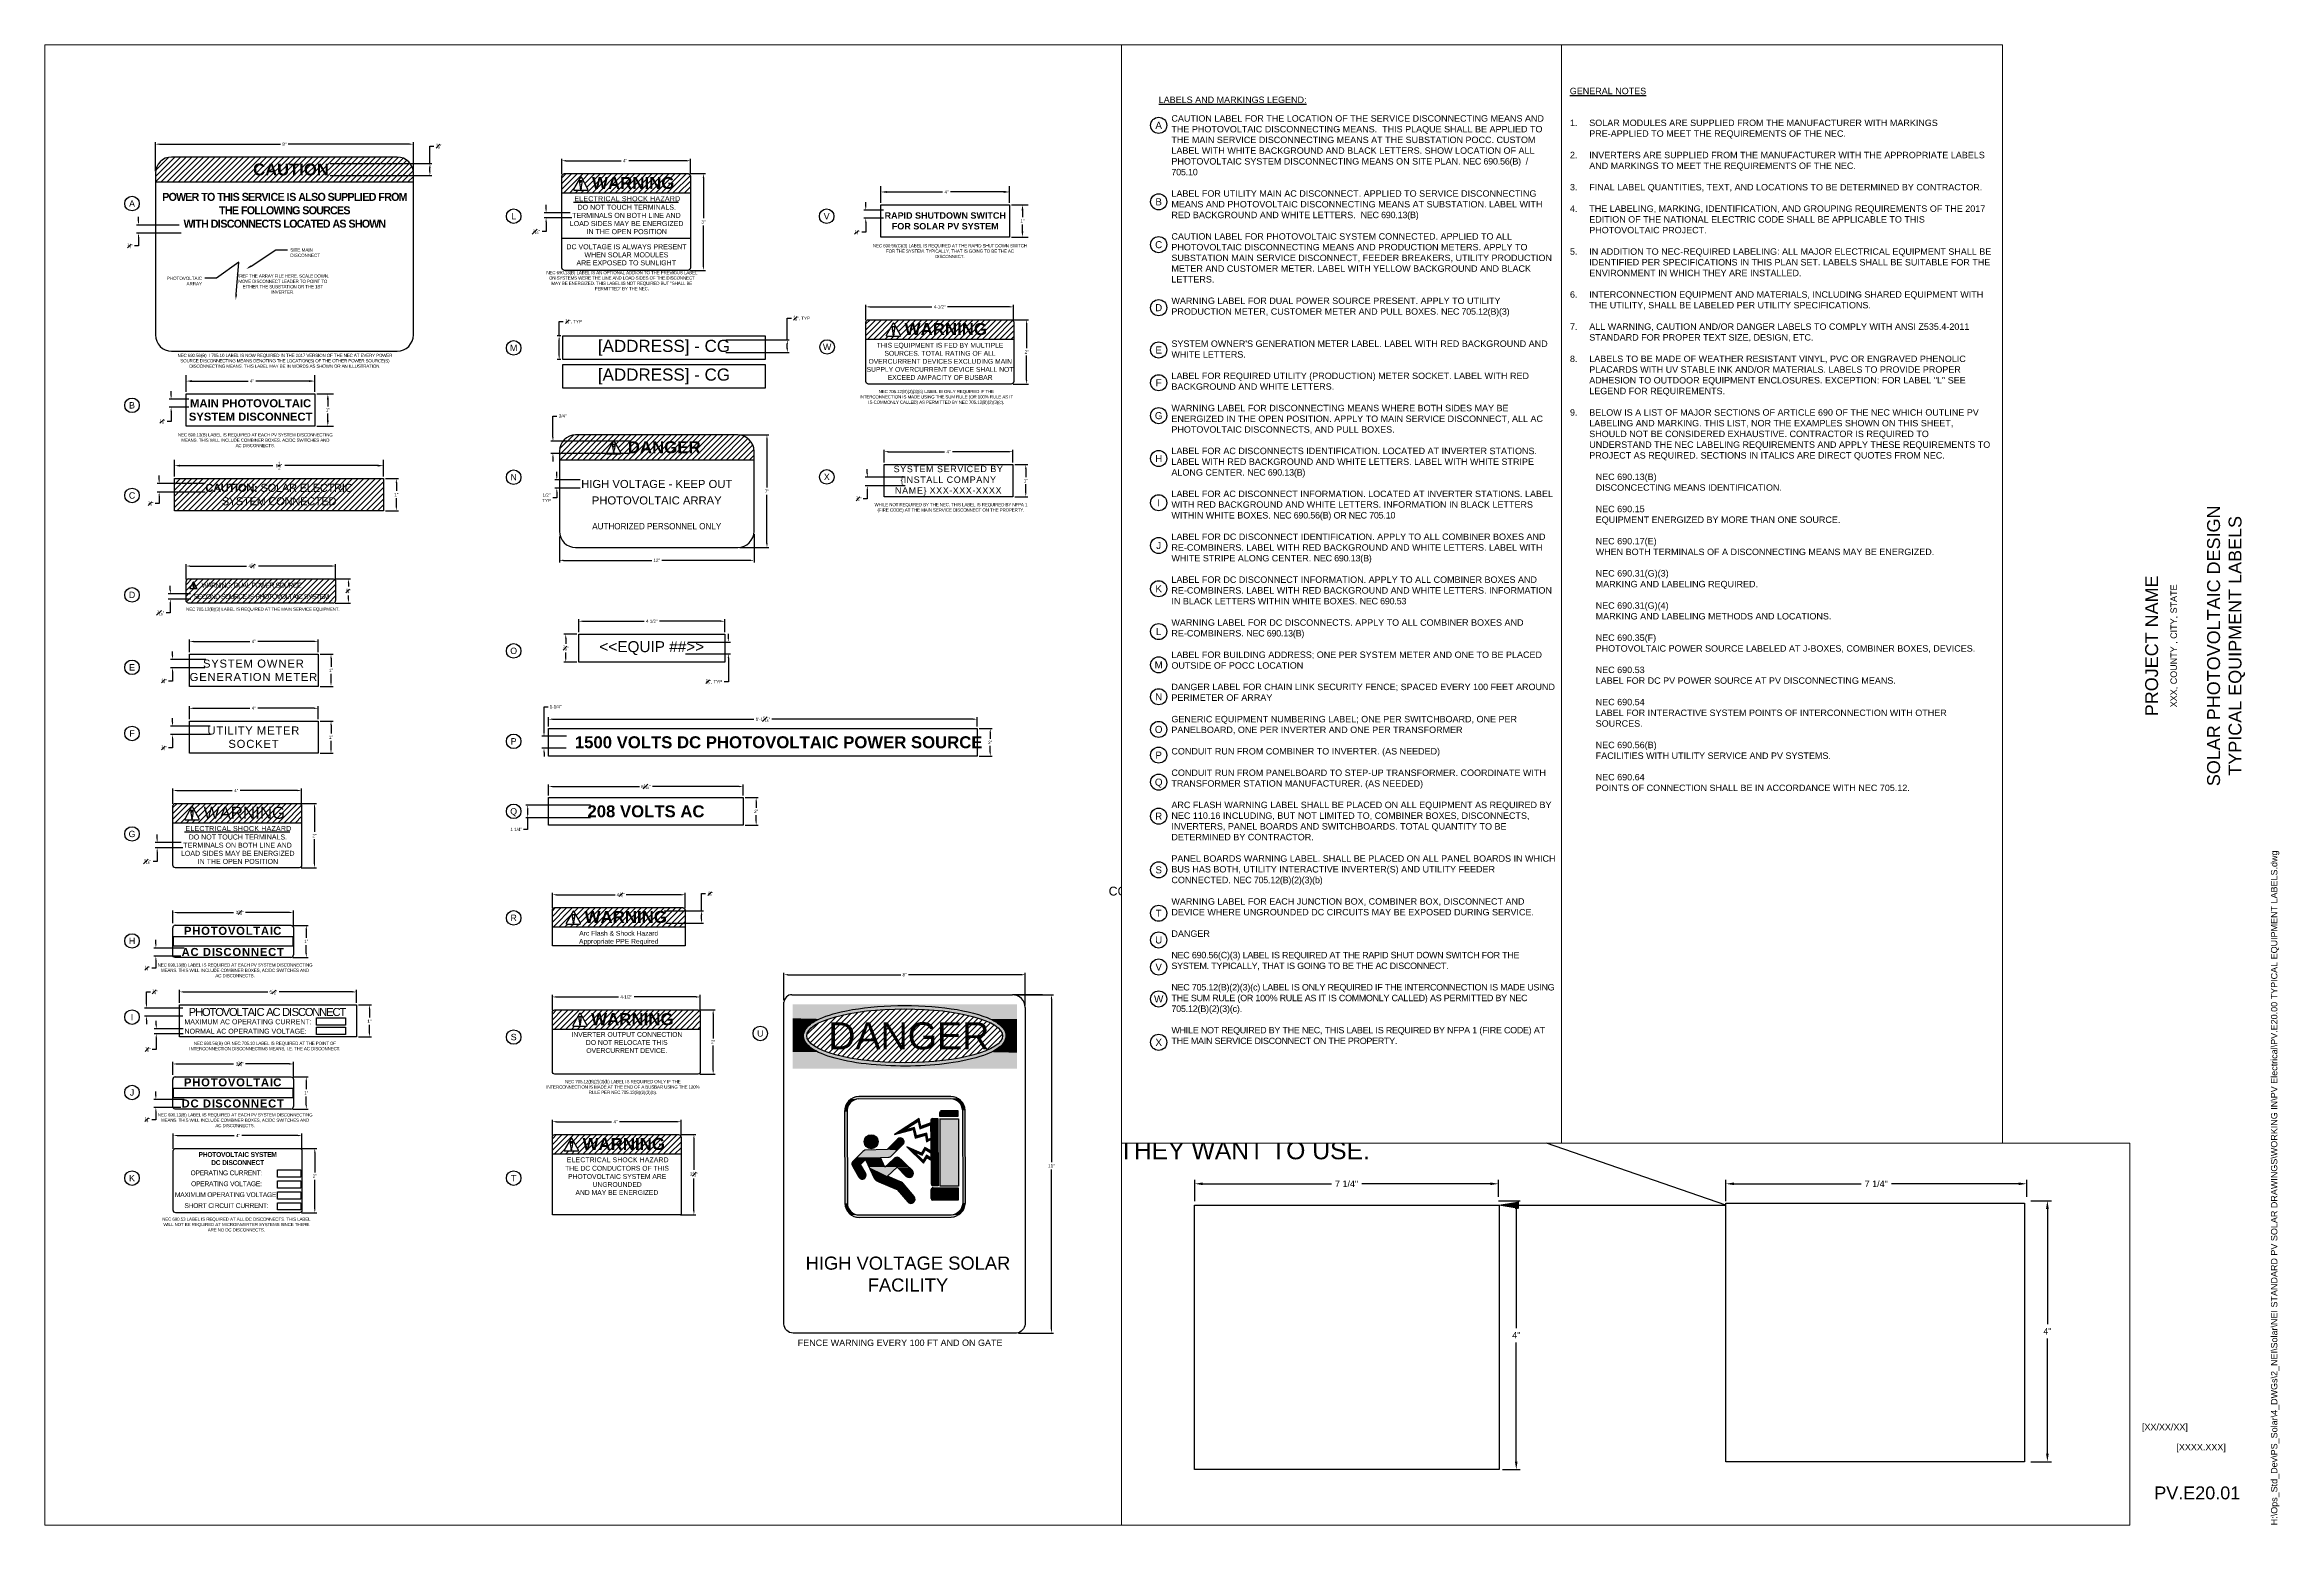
# Paper-space layout 'PV.E20.00 TYPICAL EQUIPMENT LABELS' of a CAD drawing. Extents: x 0 to 34.7, y 0 to 23.
# The model-space entities are those that its viewports show. They can reach past a viewport. Long polylines and large blocks are cut down to what shows.
import ezdxf
from ezdxf import colors
from ezdxf.entities.mleader import LeaderData, LeaderLine
from ezdxf.enums import TextEntityAlignment as Align
from ezdxf.math import Vec2, Vec3

# ---------------------------------------------------------------- set-up
doc = ezdxf.new("R2010")
doc.units = 0
doc.header["$MEASUREMENT"] = 0
for name, color, linetype in [('E-DETL', 7, 'Continuous'), ('E-TEXT', 7, 'Continuous'), ('G-ANNO-DIMS', 1, 'Continuous'), ('G-ANNO-TEXT', 1, 'Continuous'), ('G-ANNO-TTBL', 1, 'Continuous')]:
    doc.layers.add(name, color=color, linetype=linetype)
doc.layers.add('G-NPLT', color=67, linetype='Continuous', plot=False)
doc.layers.add('VP', color=31, linetype='Continuous', plot=False)
doc.styles.add('NEI-A', font='arial.ttf')
doc.styles.get("Standard").update_dxf_attribs({"font": 'arial.ttf'})
doc.dimstyles.new('NEI-A', dxfattribs={"dimtxt": 0.1, "dimasz": 0.125, "dimexe": 0.0625, "dimexo": 0.0625, "dimgap": 0.0625, "dimtad": 0, "dimtih": 1, "dimtoh": 1, "dimdec": 4, "dimzin": 3, "dimdsep": 46, "dimlunit": 4, "dimtxsty": 'NEI-A', "dimcen": 0, "dimadec": 0, "dimazin": 0, "dimtfac": 0.75, "dimtdec": 4, "dimtofl": 0, "dimtmove": 0, "dimatfit": 3, "dimfxl": 1, "dimfrac": 1, "dimtolj": 1, "dimtzin": 0, "dimarcsym": 0})
doc.dimstyles.get("Standard").update_dxf_attribs({"dimtxt": 0.1, "dimasz": 0.18, "dimexe": 0.18, "dimexo": 0.0625, "dimgap": 0.09, "dimtad": 0, "dimtih": 1, "dimtoh": 1, "dimzin": 0, "dimdsep": 46, "dimtxsty": 'Standard', "dimcen": 0.09, "dimadec": 1, "dimazin": 0, "dimtfac": 1, "dimtofl": 0, "dimtmove": 0, "dimatfit": 3, "dimfxl": 1, "dimtolj": 1, "dimtzin": 0, "dimarcsym": 0})
picture_1 = doc.add_image_def('image1.jpg', size_in_pixel=(620, 538))
picture_2 = doc.add_image_def('image2.jpg', size_in_pixel=(624, 541))
pattern_1 = [(45, (1456.51309, 1289.56533), (-0.08913085, 0.08913085), [])]

# ---------------------------------------------------------------- blocks, each defined once
blk = doc.blocks.new('*D9')
at = {"layer": 'Defpoints', "color": 0, "transparency": 16777216}
for p in [(1577.903, 1293.524), (1577.903, 1292.524), (1578.303, 1292.524)]:
    blk.add_point(p, dxfattribs=at)
at = {"layer": 'E-DETL', "color": 0, "lineweight": -2, "transparency": 16777216}
for p, q in [((1577.966, 1293.524), (1578.483, 1293.524)), ((1578.303, 1293.344), (1578.303, 1293.165)), ((1578.303, 1292.704), (1578.303, 1292.884)), ((1577.966, 1292.524), (1578.483, 1292.524))]:
    blk.add_line(p, q, dxfattribs=at)
at = {"layer": 'E-DETL', "color": 0, "transparency": 16777216}
for points in [[(1578.273, 1293.344), (1578.333, 1293.344), (1578.303, 1293.524)], [(1578.273, 1292.704), (1578.333, 1292.704), (1578.303, 1292.524)]]:
    blk.add_solid(points, dxfattribs=at)
at = {"layer": 'E-DETL', "color": 0, "transparency": 16777216, "insert": (1578.303, 1293.024), "char_height": 0.1, "attachment_point": 5, "style": 'NEI-A'}
blk.add_mtext('\\A1;1"', dxfattribs=at)
blk = doc.blocks.new('*D65')
at = {"layer": 'Defpoints', "color": 0, "transparency": 16777216}
for p in [(1577.903, 1293.924), (1573.903, 1293.524), (1577.903, 1293.524)]:
    blk.add_point(p, dxfattribs=at)
at = {"layer": 'E-DETL', "color": 0, "lineweight": -2, "transparency": 16777216}
for p, q in [((1573.903, 1293.587), (1573.903, 1294.104)), ((1577.903, 1293.587), (1577.903, 1294.104)), ((1574.083, 1293.924), (1575.795, 1293.924)), ((1577.723, 1293.924), (1576.094, 1293.924))]:
    blk.add_line(p, q, dxfattribs=at)
at = {"layer": 'E-DETL', "color": 0, "transparency": 16777216}
for points in [[(1574.083, 1293.954), (1574.083, 1293.894), (1573.903, 1293.924)], [(1577.723, 1293.954), (1577.723, 1293.894), (1577.903, 1293.924)]]:
    blk.add_solid(points, dxfattribs=at)
at = {"layer": 'E-DETL', "color": 0, "transparency": 16777216, "insert": (1575.944, 1293.924), "char_height": 0.1, "attachment_point": 5, "style": 'NEI-A'}
blk.add_mtext('\\A1;4"', dxfattribs=at)
blk = doc.blocks.new('*D53')
at = {"layer": 'Defpoints', "color": 0, "transparency": 16777216}
for p in [(1580.033, 1291.295), (1573.533, 1290.89), (1580.033, 1290.89)]:
    blk.add_point(p, dxfattribs=at)
at = {"layer": 'E-DETL', "color": 0, "lineweight": -2, "transparency": 16777216}
for p, q in [((1573.533, 1290.953), (1573.533, 1291.475)), ((1573.713, 1291.295), (1576.598, 1291.295)), ((1579.853, 1291.295), (1576.967, 1291.295)), ((1580.033, 1290.953), (1580.033, 1291.475))]:
    blk.add_line(p, q, dxfattribs=at)
at = {"layer": 'E-DETL', "color": 0, "transparency": 16777216}
for points in [[(1573.713, 1291.325), (1573.713, 1291.265), (1573.533, 1291.295)], [(1579.853, 1291.325), (1579.853, 1291.265), (1580.033, 1291.295)]]:
    blk.add_solid(points, dxfattribs=at)
at = {"layer": 'E-DETL', "color": 0, "transparency": 16777216, "insert": (1576.783, 1291.295), "char_height": 0.1, "attachment_point": 5, "style": 'NEI-A'}
blk.add_mtext('\\A1;6{\\H1x;\\S1/2;}"', dxfattribs=at)
blk = doc.blocks.new('*D54')
at = {"layer": 'Defpoints', "color": 0, "transparency": 16777216}
for p in [(1573.407, 1287.146), (1574.1, 1287.307), (1574.102, 1287.146)]:
    blk.add_point(p, dxfattribs=at)
at = {"layer": 'E-DETL', "color": 0, "lineweight": -2, "transparency": 16777216}
for p, q in [((1573.407, 1287.432), (1573.407, 1287.557)), ((1574.038, 1287.307), (1573.344, 1287.307)), ((1574.04, 1287.146), (1573.344, 1287.146)), ((1573.407, 1287.021), (1573.407, 1286.718)), ((1573.407, 1286.718), (1573.282, 1286.718))]:
    blk.add_line(p, q, dxfattribs=at)
at = {"layer": 'E-DETL', "color": 0, "transparency": 16777216}
for points in [[(1573.386, 1287.432), (1573.428, 1287.432), (1573.407, 1287.307)], [(1573.386, 1287.021), (1573.428, 1287.021), (1573.407, 1287.146)]]:
    blk.add_solid(points, dxfattribs=at)
at = {"layer": 'E-DETL', "color": 0, "transparency": 16777216, "insert": (1573.108, 1286.718), "char_height": 0.1, "attachment_point": 5, "style": 'NEI-A'}
blk.add_mtext('\\A1;{\\H0.75x;\\S3#16;}"', dxfattribs=at)
blk = doc.blocks.new('*D55')
at = {"layer": 'Defpoints', "color": 0, "transparency": 16777216}
for p in [(1573.746, 1298.774), (1572.418, 1298.524), (1573.803, 1298.524)]:
    blk.add_point(p, dxfattribs=at)
at = {"layer": 'E-DETL', "color": 0, "lineweight": -2, "transparency": 16777216}
for p, q in [((1572.418, 1298.899), (1572.418, 1299.024)), ((1573.683, 1298.774), (1572.356, 1298.774)), ((1573.74, 1298.524), (1572.356, 1298.524)), ((1572.418, 1298.399), (1572.418, 1298.126)), ((1572.418, 1298.126), (1572.293, 1298.126))]:
    blk.add_line(p, q, dxfattribs=at)
at = {"layer": 'E-DETL', "color": 0, "transparency": 16777216}
for points in [[(1572.398, 1298.899), (1572.439, 1298.899), (1572.418, 1298.774)], [(1572.398, 1298.399), (1572.439, 1298.399), (1572.418, 1298.524)]]:
    blk.add_solid(points, dxfattribs=at)
at = {"layer": 'E-DETL', "color": 0, "transparency": 16777216, "insert": (1572.155, 1298.126), "char_height": 0.1, "attachment_point": 5, "style": 'NEI-A'}
blk.add_mtext('\\A1;{\\H0.75x;\\S1#4;}"', dxfattribs=at)
blk = doc.blocks.new('*D69')
at = {"layer": 'Defpoints', "color": 0, "transparency": 16777216}
for p in [(1580.964, 1301.288), (1572.944, 1300.384), (1580.964, 1300.384)]:
    blk.add_point(p, dxfattribs=at)
at = {"layer": 'E-DETL', "color": 0, "lineweight": -2, "transparency": 16777216}
for p, q in [((1572.944, 1300.447), (1572.944, 1301.351)), ((1580.964, 1300.447), (1580.964, 1301.351)), ((1573.069, 1301.288), (1576.834, 1301.288)), ((1580.839, 1301.288), (1577.074, 1301.288))]:
    blk.add_line(p, q, dxfattribs=at)
at = {"layer": 'E-DETL', "color": 0, "transparency": 16777216}
for points in [[(1573.069, 1301.309), (1573.069, 1301.267), (1572.944, 1301.288)], [(1580.839, 1301.309), (1580.839, 1301.267), (1580.964, 1301.288)]]:
    blk.add_solid(points, dxfattribs=at)
at = {"layer": 'E-DETL', "color": 0, "transparency": 16777216, "insert": (1576.954, 1301.288), "char_height": 0.1, "attachment_point": 5, "style": 'NEI-A'}
blk.add_mtext('\\A1;8"', dxfattribs=at)
blk = doc.blocks.new('*D56')
at = {"layer": 'Defpoints', "color": 0, "transparency": 16777216}
for p in [(1578.317, 1300.686), (1578.318, 1300.311), (1581.477, 1300.311)]:
    blk.add_point(p, dxfattribs=at)
at = {"layer": 'E-DETL', "color": 0, "lineweight": -2, "transparency": 16777216}
for p, q in [((1581.477, 1300.686), (1581.477, 1301.226)), ((1581.477, 1301.226), (1581.602, 1301.226)), ((1578.38, 1300.686), (1581.539, 1300.686)), ((1578.38, 1300.311), (1581.539, 1300.311)), ((1581.477, 1300.436), (1581.477, 1300.561))]:
    blk.add_line(p, q, dxfattribs=at)
at = {"layer": 'E-DETL', "color": 0, "transparency": 16777216}
for points in [[(1581.456, 1300.561), (1581.497, 1300.561), (1581.477, 1300.686)], [(1581.456, 1300.436), (1581.497, 1300.436), (1581.477, 1300.311)]]:
    blk.add_solid(points, dxfattribs=at)
at = {"layer": 'E-DETL', "color": 0, "transparency": 16777216, "insert": (1581.75, 1301.226), "char_height": 0.1, "attachment_point": 5, "style": 'NEI-A'}
blk.add_mtext('\\A1;{\\H0.75x;\\S3#8;}"', dxfattribs=at)
blk = doc.blocks.new('*D57')
at = {"layer": 'Defpoints', "color": 0, "transparency": 16777216}
for p in [(1577.903, 1293.524), (1577.903, 1292.524), (1578.303, 1292.524)]:
    blk.add_point(p, dxfattribs=at)
at = {"layer": 'E-DETL', "color": 0, "lineweight": -2, "transparency": 16777216}
for p, q in [((1577.966, 1293.524), (1578.366, 1293.524)), ((1578.303, 1293.399), (1578.303, 1293.137)), ((1578.303, 1292.649), (1578.303, 1292.912)), ((1577.966, 1292.524), (1578.366, 1292.524))]:
    blk.add_line(p, q, dxfattribs=at)
at = {"layer": 'E-DETL', "color": 0, "transparency": 16777216}
for points in [[(1578.282, 1293.399), (1578.324, 1293.399), (1578.303, 1293.524)], [(1578.282, 1292.649), (1578.324, 1292.649), (1578.303, 1292.524)]]:
    blk.add_solid(points, dxfattribs=at)
at = {"layer": 'E-DETL', "color": 0, "transparency": 16777216, "insert": (1578.303, 1293.024), "char_height": 0.1, "attachment_point": 5, "style": 'NEI-A'}
blk.add_mtext('\\A1;1"', dxfattribs=at)
blk = doc.blocks.new('*D58')
at = {"layer": 'Defpoints', "color": 0, "transparency": 16777216}
for p in [(1577.903, 1293.924), (1573.903, 1293.524), (1577.903, 1293.524)]:
    blk.add_point(p, dxfattribs=at)
at = {"layer": 'E-DETL', "color": 0, "lineweight": -2, "transparency": 16777216}
for p, q in [((1573.903, 1293.587), (1573.903, 1293.987)), ((1574.028, 1293.924), (1575.822, 1293.924)), ((1577.778, 1293.924), (1576.066, 1293.924)), ((1577.903, 1293.587), (1577.903, 1293.987))]:
    blk.add_line(p, q, dxfattribs=at)
at = {"layer": 'E-DETL', "color": 0, "transparency": 16777216}
for points in [[(1574.028, 1293.945), (1574.028, 1293.904), (1573.903, 1293.924)], [(1577.778, 1293.945), (1577.778, 1293.904), (1577.903, 1293.924)]]:
    blk.add_solid(points, dxfattribs=at)
at = {"layer": 'E-DETL', "color": 0, "transparency": 16777216, "insert": (1575.944, 1293.924), "char_height": 0.1, "attachment_point": 5, "style": 'NEI-A'}
blk.add_mtext('\\A1;4"', dxfattribs=at)
blk = doc.blocks.new('*D59')
at = {"layer": 'Defpoints', "color": 0, "transparency": 16777216}
for p in [(1574.043, 1293.36), (1573.432, 1293.11), (1574.043, 1293.11)]:
    blk.add_point(p, dxfattribs=at)
at = {"layer": 'E-DETL', "color": 0, "lineweight": -2, "transparency": 16777216}
for p, q in [((1573.98, 1293.36), (1573.37, 1293.36)), ((1573.432, 1293.485), (1573.432, 1293.61)), ((1573.98, 1293.11), (1573.37, 1293.11)), ((1573.432, 1292.671), (1573.307, 1292.671)), ((1573.432, 1292.985), (1573.432, 1292.671))]:
    blk.add_line(p, q, dxfattribs=at)
at = {"layer": 'E-DETL', "color": 0, "transparency": 16777216}
for points in [[(1573.411, 1293.485), (1573.453, 1293.485), (1573.432, 1293.36)], [(1573.411, 1292.985), (1573.453, 1292.985), (1573.432, 1293.11)]]:
    blk.add_solid(points, dxfattribs=at)
at = {"layer": 'E-DETL', "color": 0, "transparency": 16777216, "insert": (1573.168, 1292.671), "char_height": 0.1, "attachment_point": 5, "style": 'NEI-A'}
blk.add_mtext('\\A1;{\\H0.75x;\\S1#4;}"', dxfattribs=at)
blk = doc.blocks.new('*D60')
at = {"layer": 'Defpoints', "color": 0, "transparency": 16777216}
for p in [(1574.551, 1290.736), (1573.061, 1290.476), (1574.555, 1290.476)]:
    blk.add_point(p, dxfattribs=at)
at = {"layer": 'E-DETL', "color": 0, "lineweight": -2, "transparency": 16777216}
for p, q in [((1573.061, 1290.861), (1573.061, 1290.986)), ((1574.489, 1290.736), (1572.999, 1290.736)), ((1574.493, 1290.476), (1572.999, 1290.476)), ((1573.061, 1290.351), (1573.061, 1290.116)), ((1573.061, 1290.116), (1572.936, 1290.116))]:
    blk.add_line(p, q, dxfattribs=at)
at = {"layer": 'E-DETL', "color": 0, "transparency": 16777216}
for points in [[(1573.041, 1290.861), (1573.082, 1290.861), (1573.061, 1290.736)], [(1573.041, 1290.351), (1573.082, 1290.351), (1573.061, 1290.476)]]:
    blk.add_solid(points, dxfattribs=at)
at = {"layer": 'E-DETL', "color": 0, "transparency": 16777216, "insert": (1572.798, 1290.116), "char_height": 0.1, "attachment_point": 5, "style": 'NEI-A'}
blk.add_mtext('\\A1;{\\H0.75x;\\S1#4;}"', dxfattribs=at)
blk = doc.blocks.new('*D61')
at = {"layer": 'Defpoints', "color": 0, "transparency": 16777216}
for p in [(1574.569, 1285.272), (1573.477, 1285.013), (1574.547, 1285.013)]:
    blk.add_point(p, dxfattribs=at)
at = {"layer": 'E-DETL', "color": 0, "lineweight": -2, "transparency": 16777216}
for p, q in [((1573.477, 1285.397), (1573.477, 1285.522)), ((1574.507, 1285.272), (1573.415, 1285.272)), ((1574.484, 1285.013), (1573.415, 1285.013)), ((1573.477, 1284.888), (1573.477, 1284.601)), ((1573.477, 1284.601), (1573.352, 1284.601))]:
    blk.add_line(p, q, dxfattribs=at)
at = {"layer": 'E-DETL', "color": 0, "transparency": 16777216}
for points in [[(1573.456, 1285.397), (1573.498, 1285.397), (1573.477, 1285.272)], [(1573.456, 1284.888), (1573.498, 1284.888), (1573.477, 1285.013)]]:
    blk.add_solid(points, dxfattribs=at)
at = {"layer": 'E-DETL', "color": 0, "transparency": 16777216, "insert": (1573.213, 1284.601), "char_height": 0.1, "attachment_point": 5, "style": 'NEI-A'}
blk.add_mtext('\\A1;{\\H0.75x;\\S1#4;}"', dxfattribs=at)
blk = doc.blocks.new('*D62')
at = {"layer": 'Defpoints', "color": 0, "transparency": 16777216}
for p in [(1578.002, 1283.754), (1574.002, 1283.354), (1578.002, 1283.354)]:
    blk.add_point(p, dxfattribs=at)
at = {"layer": 'E-DETL', "color": 0, "lineweight": -2, "transparency": 16777216}
for p, q in [((1574.002, 1283.416), (1574.002, 1283.816)), ((1574.127, 1283.754), (1575.88, 1283.754)), ((1577.877, 1283.754), (1576.124, 1283.754)), ((1578.002, 1283.416), (1578.002, 1283.816))]:
    blk.add_line(p, q, dxfattribs=at)
at = {"layer": 'E-DETL', "color": 0, "transparency": 16777216}
for points in [[(1574.127, 1283.774), (1574.127, 1283.733), (1574.002, 1283.754)], [(1577.877, 1283.774), (1577.877, 1283.733), (1578.002, 1283.754)]]:
    blk.add_solid(points, dxfattribs=at)
at = {"layer": 'E-DETL', "color": 0, "transparency": 16777216, "insert": (1576.002, 1283.754), "char_height": 0.1, "attachment_point": 5, "style": 'NEI-A'}
blk.add_mtext('\\A1;4"', dxfattribs=at)
blk = doc.blocks.new('*D63')
at = {"layer": 'Defpoints', "color": 0, "transparency": 16777216}
for p in [(1573.477, 1282.934), (1574.713, 1283.193), (1574.715, 1282.934)]:
    blk.add_point(p, dxfattribs=at)
at = {"layer": 'E-DETL', "color": 0, "lineweight": -2, "transparency": 16777216}
for p, q in [((1573.477, 1283.318), (1573.477, 1283.443)), ((1574.651, 1283.193), (1573.415, 1283.193)), ((1574.652, 1282.934), (1573.415, 1282.934)), ((1573.477, 1282.809), (1573.477, 1282.522)), ((1573.477, 1282.522), (1573.352, 1282.522))]:
    blk.add_line(p, q, dxfattribs=at)
at = {"layer": 'E-DETL', "color": 0, "transparency": 16777216}
for points in [[(1573.456, 1283.318), (1573.498, 1283.318), (1573.477, 1283.193)], [(1573.456, 1282.809), (1573.498, 1282.809), (1573.477, 1282.934)]]:
    blk.add_solid(points, dxfattribs=at)
at = {"layer": 'E-DETL', "color": 0, "transparency": 16777216, "insert": (1573.213, 1282.522), "char_height": 0.1, "attachment_point": 5, "style": 'NEI-A'}
blk.add_mtext('\\A1;{\\H0.75x;\\S1#4;}"', dxfattribs=at)
blk = doc.blocks.new('*D64')
at = {"layer": 'Defpoints', "color": 0, "transparency": 16777216}
for p in [(1572.958, 1276.052), (1573.798, 1276.052), (1573.896, 1276.302)]:
    blk.add_point(p, dxfattribs=at)
at = {"layer": 'E-DETL', "color": 0, "lineweight": -2, "transparency": 16777216}
for p, q in [((1572.958, 1276.427), (1572.958, 1276.552)), ((1573.833, 1276.302), (1572.896, 1276.302)), ((1573.736, 1276.052), (1572.896, 1276.052)), ((1572.958, 1275.674), (1572.833, 1275.674)), ((1572.958, 1275.927), (1572.958, 1275.674))]:
    blk.add_line(p, q, dxfattribs=at)
at = {"layer": 'E-DETL', "color": 0, "transparency": 16777216}
for points in [[(1572.938, 1276.427), (1572.979, 1276.427), (1572.958, 1276.302)], [(1572.938, 1275.927), (1572.979, 1275.927), (1572.958, 1276.052)]]:
    blk.add_solid(points, dxfattribs=at)
at = {"layer": 'E-DETL', "color": 0, "transparency": 16777216, "insert": (1572.695, 1275.674), "char_height": 0.1, "attachment_point": 5, "style": 'NEI-A'}
blk.add_mtext('\\A1;{\\H0.75x;\\S1#4;}"', dxfattribs=at)
blk = doc.blocks.new('*D15')
at = {"layer": 'Defpoints', "color": 0, "transparency": 16777216}
for p in [(1579.196, 1274.938), (1573.696, 1274.538), (1579.196, 1274.538)]:
    blk.add_point(p, dxfattribs=at)
at = {"layer": 'E-DETL', "color": 0, "lineweight": -2, "transparency": 16777216}
for p, q in [((1573.696, 1274.6), (1573.696, 1275)), ((1579.196, 1274.6), (1579.196, 1275)), ((1573.821, 1274.938), (1576.439, 1274.938)), ((1579.071, 1274.938), (1576.786, 1274.938))]:
    blk.add_line(p, q, dxfattribs=at)
at = {"layer": 'E-DETL', "color": 0, "transparency": 16777216}
for points in [[(1573.821, 1274.958), (1573.821, 1274.917), (1573.696, 1274.938)], [(1579.071, 1274.958), (1579.071, 1274.917), (1579.196, 1274.938)]]:
    blk.add_solid(points, dxfattribs=at)
at = {"layer": 'E-DETL', "color": 0, "transparency": 16777216, "insert": (1576.612, 1274.938), "char_height": 0.1, "attachment_point": 5, "style": 'NEI-A'}
blk.add_mtext('\\A1;5{\\H0.75x;\\S1#2;}"', dxfattribs=at)
blk = doc.blocks.new('*D16')
at = {"layer": 'Defpoints', "color": 0, "transparency": 16777216}
for p in [(1577.498, 1270.473), (1573.498, 1269.995), (1577.498, 1269.995)]:
    blk.add_point(p, dxfattribs=at)
at = {"layer": 'E-DETL', "color": 0, "lineweight": -2, "transparency": 16777216}
for p, q in [((1573.498, 1270.058), (1573.498, 1270.536)), ((1573.623, 1270.473), (1575.388, 1270.473)), ((1577.373, 1270.473), (1575.631, 1270.473)), ((1577.498, 1270.058), (1577.498, 1270.536))]:
    blk.add_line(p, q, dxfattribs=at)
at = {"layer": 'E-DETL', "color": 0, "transparency": 16777216}
for points in [[(1573.623, 1270.494), (1573.623, 1270.452), (1573.498, 1270.473)], [(1577.373, 1270.494), (1577.373, 1270.452), (1577.498, 1270.473)]]:
    blk.add_solid(points, dxfattribs=at)
at = {"layer": 'E-DETL', "color": 0, "transparency": 16777216, "insert": (1575.51, 1270.473), "char_height": 0.1, "attachment_point": 5, "style": 'NEI-A'}
blk.add_mtext('\\A1;4"', dxfattribs=at)
blk = doc.blocks.new('*D17')
at = {"layer": 'Defpoints', "color": 0, "transparency": 16777216}
for p in [(1577.42, 1270.073), (1577.42, 1268.073), (1577.898, 1268.073)]:
    blk.add_point(p, dxfattribs=at)
at = {"layer": 'E-DETL', "color": 0, "lineweight": -2, "transparency": 16777216}
for p, q in [((1577.483, 1270.073), (1577.961, 1270.073)), ((1577.898, 1269.948), (1577.898, 1269.326)), ((1577.898, 1268.198), (1577.898, 1269.101)), ((1577.483, 1268.073), (1577.961, 1268.073))]:
    blk.add_line(p, q, dxfattribs=at)
at = {"layer": 'E-DETL', "color": 0, "transparency": 16777216}
for points in [[(1577.877, 1269.948), (1577.919, 1269.948), (1577.898, 1270.073)], [(1577.877, 1268.198), (1577.919, 1268.198), (1577.898, 1268.073)]]:
    blk.add_solid(points, dxfattribs=at)
at = {"layer": 'E-DETL', "color": 0, "transparency": 16777216, "insert": (1577.898, 1269.213), "char_height": 0.1, "attachment_point": 5, "style": 'NEI-A'}
blk.add_mtext('\\A1;2"', dxfattribs=at)
blk = doc.blocks.new('*D18')
at = {"layer": 'Defpoints', "color": 0, "transparency": 16777216}
for p in [(1589.577, 1300.773), (1585.577, 1300.294), (1589.577, 1300.294)]:
    blk.add_point(p, dxfattribs=at)
at = {"layer": 'E-DETL', "color": 0, "lineweight": -2, "transparency": 16777216}
for p, q in [((1585.577, 1300.357), (1585.577, 1300.835)), ((1585.702, 1300.773), (1587.42, 1300.773)), ((1589.452, 1300.773), (1587.664, 1300.773)), ((1589.577, 1300.357), (1589.577, 1300.835))]:
    blk.add_line(p, q, dxfattribs=at)
at = {"layer": 'E-DETL', "color": 0, "transparency": 16777216}
for points in [[(1585.702, 1300.793), (1585.702, 1300.752), (1585.577, 1300.773)], [(1589.452, 1300.793), (1589.452, 1300.752), (1589.577, 1300.773)]]:
    blk.add_solid(points, dxfattribs=at)
at = {"layer": 'E-DETL', "color": 0, "transparency": 16777216, "insert": (1587.542, 1300.773), "char_height": 0.1, "attachment_point": 5, "style": 'NEI-A'}
blk.add_mtext('\\A1;4"', dxfattribs=at)
blk = doc.blocks.new('*D19')
at = {"layer": 'Defpoints', "color": 0, "transparency": 16777216}
for p in [(1589.499, 1300.373), (1589.499, 1297.365), (1589.977, 1297.365)]:
    blk.add_point(p, dxfattribs=at)
at = {"layer": 'E-DETL', "color": 0, "lineweight": -2, "transparency": 16777216}
for p, q in [((1589.561, 1300.373), (1590.039, 1300.373)), ((1589.977, 1300.248), (1589.977, 1298.983)), ((1589.977, 1297.49), (1589.977, 1298.755)), ((1589.561, 1297.365), (1590.039, 1297.365))]:
    blk.add_line(p, q, dxfattribs=at)
at = {"layer": 'E-DETL', "color": 0, "transparency": 16777216}
for points in [[(1589.956, 1300.248), (1589.998, 1300.248), (1589.977, 1300.373)], [(1589.956, 1297.49), (1589.998, 1297.49), (1589.977, 1297.365)]]:
    blk.add_solid(points, dxfattribs=at)
at = {"layer": 'E-DETL', "color": 0, "transparency": 16777216, "insert": (1589.977, 1298.869), "char_height": 0.1, "attachment_point": 5, "style": 'NEI-A'}
blk.add_mtext('\\A1;3"', dxfattribs=at)
blk = doc.blocks.new('*D20')
at = {"layer": 'Defpoints', "color": 0, "transparency": 16777216}
for p in [(1585.087, 1298.997), (1585.899, 1299.153), (1585.95, 1298.997)]:
    blk.add_point(p, dxfattribs=at)
at = {"layer": 'E-DETL', "color": 0, "lineweight": -2, "transparency": 16777216}
for p, q in [((1585.087, 1299.278), (1585.087, 1299.403)), ((1585.836, 1299.153), (1585.024, 1299.153)), ((1585.888, 1298.997), (1585.024, 1298.997)), ((1585.087, 1298.569), (1584.962, 1298.569)), ((1585.087, 1298.872), (1585.087, 1298.569))]:
    blk.add_line(p, q, dxfattribs=at)
at = {"layer": 'E-DETL', "color": 0, "transparency": 16777216}
for points in [[(1585.066, 1299.278), (1585.108, 1299.278), (1585.087, 1299.153)], [(1585.066, 1298.872), (1585.108, 1298.872), (1585.087, 1298.997)]]:
    blk.add_solid(points, dxfattribs=at)
at = {"layer": 'E-DETL', "color": 0, "transparency": 16777216, "insert": (1584.788, 1298.569), "char_height": 0.1, "attachment_point": 5, "style": 'NEI-A'}
blk.add_mtext('\\A1;{\\H0.75x;\\S3#16;}"', dxfattribs=at)
blk = doc.blocks.new('*D21')
at = {"layer": 'Defpoints', "color": 0, "transparency": 16777216}
for p in [(1590.607, 1295.202), (1590.608, 1294.814), (1592.586, 1294.814)]:
    blk.add_point(p, dxfattribs=at)
at = {"layer": 'E-DETL', "color": 0, "lineweight": -2, "transparency": 16777216}
for p, q in [((1592.586, 1295.202), (1592.586, 1295.878)), ((1592.586, 1295.878), (1592.711, 1295.878)), ((1590.67, 1295.202), (1592.648, 1295.202)), ((1590.671, 1294.814), (1592.648, 1294.814)), ((1592.586, 1294.939), (1592.586, 1295.077))]:
    blk.add_line(p, q, dxfattribs=at)
at = {"layer": 'E-DETL', "color": 0, "transparency": 16777216}
for points in [[(1592.565, 1295.077), (1592.606, 1295.077), (1592.586, 1295.202)], [(1592.565, 1294.939), (1592.606, 1294.939), (1592.586, 1294.814)]]:
    blk.add_solid(points, dxfattribs=at)
at = {"layer": 'E-DETL', "color": 0, "transparency": 16777216, "insert": (1593.034, 1295.878), "char_height": 0.1, "attachment_point": 5, "style": 'NEI-A'}
blk.add_mtext('\\A1;{\\H0.75x;\\S3#8;}", TYP', dxfattribs=at)
blk = doc.blocks.new('*D22')
at = {"layer": 'Defpoints', "color": 0, "transparency": 16777216}
for p in [(1585.605, 1295.33), (1585.494, 1294.59), (1585.605, 1294.59)]:
    blk.add_point(p, dxfattribs=at)
at = {"layer": 'E-DETL', "color": 0, "lineweight": -2, "transparency": 16777216}
for p, q in [((1585.494, 1295.33), (1585.494, 1295.774)), ((1585.494, 1295.774), (1585.619, 1295.774)), ((1585.542, 1295.33), (1585.432, 1295.33)), ((1585.494, 1294.715), (1585.494, 1295.205)), ((1585.542, 1294.59), (1585.432, 1294.59))]:
    blk.add_line(p, q, dxfattribs=at)
at = {"layer": 'E-DETL', "color": 0, "transparency": 16777216}
for points in [[(1585.473, 1295.205), (1585.515, 1295.205), (1585.494, 1295.33)], [(1585.473, 1294.715), (1585.515, 1294.715), (1585.494, 1294.59)]]:
    blk.add_solid(points, dxfattribs=at)
at = {"layer": 'E-DETL', "color": 0, "transparency": 16777216, "insert": (1585.944, 1295.774), "char_height": 0.1, "attachment_point": 5, "style": 'NEI-A'}
blk.add_mtext('\\A1;{\\H0.75x;\\S3#4;}", TYP', dxfattribs=at)
blk = doc.blocks.new('*D66')
at = {"layer": 'Defpoints', "color": 0, "transparency": 16777216}
for p in [(1591.049, 1292.25), (1591.049, 1288.752), (1591.953, 1288.752)]:
    blk.add_point(p, dxfattribs=at)
at = {"layer": 'E-DETL', "color": 0, "lineweight": -2, "transparency": 16777216}
for p, q in [((1591.111, 1292.25), (1592.015, 1292.25)), ((1591.953, 1292.125), (1591.953, 1290.613)), ((1591.953, 1288.877), (1591.953, 1290.388)), ((1591.111, 1288.752), (1592.015, 1288.752))]:
    blk.add_line(p, q, dxfattribs=at)
at = {"layer": 'E-DETL', "color": 0, "transparency": 16777216}
for points in [[(1591.932, 1292.125), (1591.974, 1292.125), (1591.953, 1292.25)], [(1591.932, 1288.877), (1591.974, 1288.877), (1591.953, 1288.752)]]:
    blk.add_solid(points, dxfattribs=at)
at = {"layer": 'E-DETL', "color": 0, "transparency": 16777216, "insert": (1591.953, 1290.501), "char_height": 0.1, "attachment_point": 5, "style": 'NEI-A'}
blk.add_mtext('\\A1;7"', dxfattribs=at)
blk = doc.blocks.new('*D23')
at = {"layer": 'Defpoints', "color": 0, "transparency": 16777216}
for p in [(1591.553, 1289.225), (1585.502, 1289.156), (1591.553, 1288.352)]:
    blk.add_point(p, dxfattribs=at)
at = {"layer": 'E-DETL', "color": 0, "lineweight": -2, "transparency": 16777216}
for p, q in [((1585.502, 1289.093), (1585.502, 1288.289)), ((1591.553, 1289.162), (1591.553, 1288.289)), ((1585.627, 1288.352), (1588.373, 1288.352)), ((1591.428, 1288.352), (1588.682, 1288.352))]:
    blk.add_line(p, q, dxfattribs=at)
at = {"layer": 'E-DETL', "color": 0, "transparency": 16777216}
for points in [[(1585.627, 1288.373), (1585.627, 1288.331), (1585.502, 1288.352)], [(1591.428, 1288.373), (1591.428, 1288.331), (1591.553, 1288.352)]]:
    blk.add_solid(points, dxfattribs=at)
at = {"layer": 'E-DETL', "color": 0, "transparency": 16777216, "insert": (1588.528, 1288.352), "char_height": 0.1, "attachment_point": 5, "style": 'NEI-A'}
blk.add_mtext('\\A1;12"', dxfattribs=at)
blk = doc.blocks.new('*D24')
at = {"layer": 'Defpoints', "color": 0, "transparency": 16777216}
for p in [(1587.769, 1292.052), (1585.301, 1291.678), (1587.765, 1291.678)]:
    blk.add_point(p, dxfattribs=at)
at = {"layer": 'E-DETL', "color": 0, "lineweight": -2, "transparency": 16777216}
for p, q in [((1585.301, 1292.177), (1585.301, 1292.836)), ((1585.301, 1292.836), (1585.426, 1292.836)), ((1587.707, 1292.052), (1585.238, 1292.052)), ((1587.702, 1291.678), (1585.238, 1291.678)), ((1585.301, 1291.553), (1585.301, 1291.428))]:
    blk.add_line(p, q, dxfattribs=at)
at = {"layer": 'E-DETL', "color": 0, "transparency": 16777216}
for points in [[(1585.28, 1292.177), (1585.321, 1292.177), (1585.301, 1292.052)], [(1585.28, 1291.553), (1585.321, 1291.553), (1585.301, 1291.678)]]:
    blk.add_solid(points, dxfattribs=at)
at = {"layer": 'E-DETL', "color": 0, "transparency": 16777216, "insert": (1585.604, 1292.836), "char_height": 0.1, "attachment_point": 5, "style": 'NEI-A'}
blk.add_mtext('\\A1;3/4"', dxfattribs=at)
blk = doc.blocks.new('*D25')
at = {"layer": 'Defpoints', "color": 0, "transparency": 16777216}
for p in [(1589.408, 1277.958), (1585.283, 1277.479), (1589.408, 1277.479)]:
    blk.add_point(p, dxfattribs=at)
at = {"layer": 'E-DETL', "color": 0, "lineweight": -2, "transparency": 16777216}
for p, q in [((1585.283, 1277.542), (1585.283, 1278.02)), ((1585.408, 1277.958), (1587.23, 1277.958)), ((1589.283, 1277.958), (1587.581, 1277.958)), ((1589.408, 1277.542), (1589.408, 1278.02))]:
    blk.add_line(p, q, dxfattribs=at)
at = {"layer": 'E-DETL', "color": 0, "transparency": 16777216}
for points in [[(1585.408, 1277.978), (1585.408, 1277.937), (1585.283, 1277.958)], [(1589.283, 1277.978), (1589.283, 1277.937), (1589.408, 1277.958)]]:
    blk.add_solid(points, dxfattribs=at)
at = {"layer": 'E-DETL', "color": 0, "transparency": 16777216, "insert": (1587.405, 1277.958), "char_height": 0.1, "attachment_point": 5, "style": 'NEI-A'}
blk.add_mtext('\\A1;4{\\H0.75x;\\S1#8;}"', dxfattribs=at)
blk = doc.blocks.new('*D26')
at = {"layer": 'Defpoints', "color": 0, "transparency": 16777216}
for p in [(1588.698, 1277.458), (1588.712, 1277.07), (1589.921, 1277.07)]:
    blk.add_point(p, dxfattribs=at)
at = {"layer": 'E-DETL', "color": 0, "lineweight": -2, "transparency": 16777216}
for p, q in [((1589.921, 1277.458), (1589.921, 1277.992)), ((1589.921, 1277.992), (1590.046, 1277.992)), ((1588.761, 1277.458), (1589.983, 1277.458)), ((1588.775, 1277.07), (1589.983, 1277.07)), ((1589.921, 1277.195), (1589.921, 1277.333))]:
    blk.add_line(p, q, dxfattribs=at)
at = {"layer": 'E-DETL', "color": 0, "transparency": 16777216}
for points in [[(1589.9, 1277.333), (1589.941, 1277.333), (1589.921, 1277.458)], [(1589.9, 1277.195), (1589.941, 1277.195), (1589.921, 1277.07)]]:
    blk.add_solid(points, dxfattribs=at)
at = {"layer": 'E-DETL', "color": 0, "transparency": 16777216, "insert": (1590.194, 1277.992), "char_height": 0.1, "attachment_point": 5, "style": 'NEI-A'}
blk.add_mtext('\\A1;{\\H0.75x;\\S3#8;}"', dxfattribs=at)
blk = doc.blocks.new('*D27')
at = {"layer": 'Defpoints', "color": 0, "transparency": 16777216}
for p in [(1577.489, 1281.197), (1573.489, 1280.719), (1577.489, 1280.719)]:
    blk.add_point(p, dxfattribs=at)
at = {"layer": 'E-DETL', "color": 0, "lineweight": -2, "transparency": 16777216}
for p, q in [((1573.489, 1280.781), (1573.489, 1281.259)), ((1573.614, 1281.197), (1575.333, 1281.197)), ((1577.364, 1281.197), (1575.577, 1281.197)), ((1577.489, 1280.781), (1577.489, 1281.259))]:
    blk.add_line(p, q, dxfattribs=at)
at = {"layer": 'E-DETL', "color": 0, "transparency": 16777216}
for points in [[(1573.614, 1281.218), (1573.614, 1281.176), (1573.489, 1281.197)], [(1577.364, 1281.218), (1577.364, 1281.176), (1577.489, 1281.197)]]:
    blk.add_solid(points, dxfattribs=at)
at = {"layer": 'E-DETL', "color": 0, "transparency": 16777216, "insert": (1575.455, 1281.197), "char_height": 0.1, "attachment_point": 5, "style": 'NEI-A'}
blk.add_mtext('\\A1;4"', dxfattribs=at)
blk = doc.blocks.new('*D32')
at = {"layer": 'Defpoints', "color": 0, "transparency": 16777216}
for p in [(1577.411, 1280.797), (1577.411, 1278.797), (1577.889, 1278.797)]:
    blk.add_point(p, dxfattribs=at)
at = {"layer": 'E-DETL', "color": 0, "lineweight": -2, "transparency": 16777216}
for p, q in [((1577.474, 1280.797), (1577.952, 1280.797)), ((1577.889, 1280.672), (1577.889, 1279.909)), ((1577.889, 1278.922), (1577.889, 1279.684)), ((1577.474, 1278.797), (1577.952, 1278.797))]:
    blk.add_line(p, q, dxfattribs=at)
at = {"layer": 'E-DETL', "color": 0, "transparency": 16777216}
for points in [[(1577.869, 1280.672), (1577.91, 1280.672), (1577.889, 1280.797)], [(1577.869, 1278.922), (1577.91, 1278.922), (1577.889, 1278.797)]]:
    blk.add_solid(points, dxfattribs=at)
at = {"layer": 'E-DETL', "color": 0, "transparency": 16777216, "insert": (1577.889, 1279.797), "char_height": 0.1, "attachment_point": 5, "style": 'NEI-A'}
blk.add_mtext('\\A1;2"', dxfattribs=at)
blk = doc.blocks.new('*D33')
at = {"layer": 'Defpoints', "color": 0, "transparency": 16777216}
for p in [(1580.033, 1290.895), (1580.033, 1289.895), (1580.433, 1289.895)]:
    blk.add_point(p, dxfattribs=at)
at = {"layer": 'E-DETL', "color": 0, "lineweight": -2, "transparency": 16777216}
for p, q in [((1580.095, 1290.895), (1580.495, 1290.895)), ((1580.433, 1290.77), (1580.433, 1290.508)), ((1580.433, 1290.02), (1580.433, 1290.282)), ((1580.095, 1289.895), (1580.495, 1289.895))]:
    blk.add_line(p, q, dxfattribs=at)
at = {"layer": 'E-DETL', "color": 0, "transparency": 16777216}
for points in [[(1580.412, 1290.77), (1580.453, 1290.77), (1580.433, 1290.895)], [(1580.412, 1290.02), (1580.453, 1290.02), (1580.433, 1289.895)]]:
    blk.add_solid(points, dxfattribs=at)
at = {"layer": 'E-DETL', "color": 0, "transparency": 16777216, "insert": (1580.433, 1290.395), "char_height": 0.1, "attachment_point": 5, "style": 'NEI-A'}
blk.add_mtext('\\A1;1"', dxfattribs=at)
blk = doc.blocks.new('*D34')
at = {"layer": 'Defpoints', "color": 0, "transparency": 16777216}
for p in [(1578.544, 1288.175), (1573.897, 1287.697), (1578.544, 1287.697)]:
    blk.add_point(p, dxfattribs=at)
at = {"layer": 'E-DETL', "color": 0, "lineweight": -2, "transparency": 16777216}
for p, q in [((1573.897, 1287.759), (1573.897, 1288.238)), ((1574.022, 1288.175), (1575.773, 1288.175)), ((1578.419, 1288.175), (1576.146, 1288.175)), ((1578.544, 1287.759), (1578.544, 1288.238))]:
    blk.add_line(p, q, dxfattribs=at)
at = {"layer": 'E-DETL', "color": 0, "transparency": 16777216}
for points in [[(1574.022, 1288.196), (1574.022, 1288.154), (1573.897, 1288.175)], [(1578.419, 1288.196), (1578.419, 1288.154), (1578.544, 1288.175)]]:
    blk.add_solid(points, dxfattribs=at)
at = {"layer": 'E-DETL', "color": 0, "transparency": 16777216, "insert": (1575.959, 1288.175), "char_height": 0.1, "attachment_point": 5, "style": 'NEI-A'}
blk.add_mtext('\\A1;4{\\H0.75x;\\S5#8;}"', dxfattribs=at)
blk = doc.blocks.new('*D35')
at = {"layer": 'Defpoints', "color": 0, "transparency": 16777216}
for p in [(1578.466, 1287.775), (1578.466, 1287.025), (1578.944, 1287.025)]:
    blk.add_point(p, dxfattribs=at)
at = {"layer": 'E-DETL', "color": 0, "lineweight": -2, "transparency": 16777216}
for p, q in [((1578.529, 1287.775), (1579.007, 1287.775)), ((1578.944, 1287.65), (1578.944, 1287.538)), ((1578.944, 1287.15), (1578.944, 1287.262)), ((1578.529, 1287.025), (1579.007, 1287.025))]:
    blk.add_line(p, q, dxfattribs=at)
at = {"layer": 'E-DETL', "color": 0, "transparency": 16777216}
for points in [[(1578.924, 1287.65), (1578.965, 1287.65), (1578.944, 1287.775)], [(1578.924, 1287.15), (1578.965, 1287.15), (1578.944, 1287.025)]]:
    blk.add_solid(points, dxfattribs=at)
at = {"layer": 'E-DETL', "color": 0, "transparency": 16777216, "insert": (1578.944, 1287.4), "char_height": 0.1, "attachment_point": 5, "style": 'NEI-A'}
blk.add_mtext('\\A1;{\\H0.75x;\\S3#4;}"', dxfattribs=at)
blk = doc.blocks.new('*D36')
at = {"layer": 'Defpoints', "color": 0, "transparency": 16777216}
for p in [(1578.002, 1285.433), (1578.002, 1284.433), (1578.402, 1284.433)]:
    blk.add_point(p, dxfattribs=at)
at = {"layer": 'E-DETL', "color": 0, "lineweight": -2, "transparency": 16777216}
for p, q in [((1578.065, 1285.433), (1578.465, 1285.433)), ((1578.402, 1285.308), (1578.402, 1285.045)), ((1578.402, 1284.558), (1578.402, 1284.82)), ((1578.065, 1284.433), (1578.465, 1284.433))]:
    blk.add_line(p, q, dxfattribs=at)
at = {"layer": 'E-DETL', "color": 0, "transparency": 16777216}
for points in [[(1578.382, 1285.308), (1578.423, 1285.308), (1578.402, 1285.433)], [(1578.382, 1284.558), (1578.423, 1284.558), (1578.402, 1284.433)]]:
    blk.add_solid(points, dxfattribs=at)
at = {"layer": 'E-DETL', "color": 0, "transparency": 16777216, "insert": (1578.402, 1284.933), "char_height": 0.1, "attachment_point": 5, "style": 'NEI-A'}
blk.add_mtext('\\A1;1"', dxfattribs=at)
blk = doc.blocks.new('*D37')
at = {"layer": 'Defpoints', "color": 0, "transparency": 16777216}
for p in [(1578.002, 1285.833), (1574.002, 1285.433), (1578.002, 1285.433)]:
    blk.add_point(p, dxfattribs=at)
at = {"layer": 'E-DETL', "color": 0, "lineweight": -2, "transparency": 16777216}
for p, q in [((1574.002, 1285.495), (1574.002, 1285.895)), ((1574.127, 1285.833), (1575.88, 1285.833)), ((1577.877, 1285.833), (1576.124, 1285.833)), ((1578.002, 1285.495), (1578.002, 1285.895))]:
    blk.add_line(p, q, dxfattribs=at)
at = {"layer": 'E-DETL', "color": 0, "transparency": 16777216}
for points in [[(1574.127, 1285.853), (1574.127, 1285.812), (1574.002, 1285.833)], [(1577.877, 1285.853), (1577.877, 1285.812), (1578.002, 1285.833)]]:
    blk.add_solid(points, dxfattribs=at)
at = {"layer": 'E-DETL', "color": 0, "transparency": 16777216, "insert": (1576.002, 1285.833), "char_height": 0.1, "attachment_point": 5, "style": 'NEI-A'}
blk.add_mtext('\\A1;4"', dxfattribs=at)
blk = doc.blocks.new('*D38')
at = {"layer": 'Defpoints', "color": 0, "transparency": 16777216}
for p in [(1578.002, 1283.354), (1578.002, 1282.354), (1578.402, 1282.354)]:
    blk.add_point(p, dxfattribs=at)
at = {"layer": 'E-DETL', "color": 0, "lineweight": -2, "transparency": 16777216}
for p, q in [((1578.065, 1283.354), (1578.465, 1283.354)), ((1578.402, 1283.229), (1578.402, 1282.966)), ((1578.402, 1282.479), (1578.402, 1282.741)), ((1578.065, 1282.354), (1578.465, 1282.354))]:
    blk.add_line(p, q, dxfattribs=at)
at = {"layer": 'E-DETL', "color": 0, "transparency": 16777216}
for points in [[(1578.382, 1283.229), (1578.423, 1283.229), (1578.402, 1283.354)], [(1578.382, 1282.479), (1578.423, 1282.479), (1578.402, 1282.354)]]:
    blk.add_solid(points, dxfattribs=at)
at = {"layer": 'E-DETL', "color": 0, "transparency": 16777216, "insert": (1578.402, 1282.854), "char_height": 0.1, "attachment_point": 5, "style": 'NEI-A'}
blk.add_mtext('\\A1;1"', dxfattribs=at)
blk = doc.blocks.new('*D39')
at = {"layer": 'Defpoints', "color": 0, "transparency": 16777216}
for p in [(1573.811, 1279.577), (1572.999, 1279.421), (1573.863, 1279.421)]:
    blk.add_point(p, dxfattribs=at)
at = {"layer": 'E-DETL', "color": 0, "lineweight": -2, "transparency": 16777216}
for p, q in [((1572.999, 1279.702), (1572.999, 1279.827)), ((1573.749, 1279.577), (1572.937, 1279.577)), ((1573.8, 1279.421), (1572.937, 1279.421)), ((1572.999, 1279.296), (1572.999, 1278.993)), ((1572.999, 1278.993), (1572.874, 1278.993))]:
    blk.add_line(p, q, dxfattribs=at)
at = {"layer": 'E-DETL', "color": 0, "transparency": 16777216}
for points in [[(1572.978, 1279.702), (1573.02, 1279.702), (1572.999, 1279.577)], [(1572.978, 1279.296), (1573.02, 1279.296), (1572.999, 1279.421)]]:
    blk.add_solid(points, dxfattribs=at)
at = {"layer": 'E-DETL', "color": 0, "transparency": 16777216, "insert": (1572.7, 1278.993), "char_height": 0.1, "attachment_point": 5, "style": 'NEI-A'}
blk.add_mtext('\\A1;{\\H0.75x;\\S3#16;}"', dxfattribs=at)
blk = doc.blocks.new('*D40')
at = {"layer": 'Defpoints', "color": 0, "transparency": 16777216}
for p in [(1577.233, 1277.407), (1573.483, 1277.007), (1577.233, 1276.929)]:
    blk.add_point(p, dxfattribs=at)
at = {"layer": 'E-DETL', "color": 0, "lineweight": -2, "transparency": 16777216}
for p, q in [((1573.483, 1277.07), (1573.483, 1277.47)), ((1573.608, 1277.407), (1575.375, 1277.407)), ((1577.108, 1277.407), (1575.746, 1277.407)), ((1577.233, 1276.992), (1577.233, 1277.47))]:
    blk.add_line(p, q, dxfattribs=at)
at = {"layer": 'E-DETL', "color": 0, "transparency": 16777216}
for points in [[(1573.608, 1277.428), (1573.608, 1277.387), (1573.483, 1277.407)], [(1577.108, 1277.428), (1577.108, 1277.387), (1577.233, 1277.407)]]:
    blk.add_solid(points, dxfattribs=at)
at = {"layer": 'E-DETL', "color": 0, "transparency": 16777216, "insert": (1575.561, 1277.407), "char_height": 0.1, "attachment_point": 5, "style": 'NEI-A'}
blk.add_mtext('\\A1;3{\\H0.75x;\\S3#4;}"', dxfattribs=at)
blk = doc.blocks.new('*D41')
at = {"layer": 'Defpoints', "color": 0, "transparency": 16777216}
for p in [(1577.155, 1277.007), (1577.155, 1276.007), (1577.633, 1276.007)]:
    blk.add_point(p, dxfattribs=at)
at = {"layer": 'E-DETL', "color": 0, "lineweight": -2, "transparency": 16777216}
for p, q in [((1577.218, 1277.007), (1577.696, 1277.007)), ((1577.633, 1276.882), (1577.633, 1276.62)), ((1577.633, 1276.132), (1577.633, 1276.395)), ((1577.218, 1276.007), (1577.696, 1276.007))]:
    blk.add_line(p, q, dxfattribs=at)
at = {"layer": 'E-DETL', "color": 0, "transparency": 16777216}
for points in [[(1577.613, 1276.882), (1577.654, 1276.882), (1577.633, 1277.007)], [(1577.613, 1276.132), (1577.654, 1276.132), (1577.633, 1276.007)]]:
    blk.add_solid(points, dxfattribs=at)
at = {"layer": 'E-DETL', "color": 0, "transparency": 16777216, "insert": (1577.633, 1276.507), "char_height": 0.1, "attachment_point": 5, "style": 'NEI-A'}
blk.add_mtext('\\A1;1"', dxfattribs=at)
blk = doc.blocks.new('*D42')
at = {"layer": 'Defpoints', "color": 0, "transparency": 16777216}
for p in [(1579.196, 1274.538), (1579.196, 1273.538), (1579.596, 1273.538)]:
    blk.add_point(p, dxfattribs=at)
at = {"layer": 'E-DETL', "color": 0, "lineweight": -2, "transparency": 16777216}
for p, q in [((1579.259, 1274.538), (1579.659, 1274.538)), ((1579.596, 1274.413), (1579.596, 1274.141)), ((1579.596, 1273.663), (1579.596, 1273.916)), ((1579.259, 1273.538), (1579.659, 1273.538))]:
    blk.add_line(p, q, dxfattribs=at)
at = {"layer": 'E-DETL', "color": 0, "transparency": 16777216}
for points in [[(1579.576, 1274.413), (1579.617, 1274.413), (1579.596, 1274.538)], [(1579.576, 1273.663), (1579.617, 1273.663), (1579.596, 1273.538)]]:
    blk.add_solid(points, dxfattribs=at)
at = {"layer": 'E-DETL', "color": 0, "transparency": 16777216, "insert": (1579.596, 1274.028), "char_height": 0.1, "attachment_point": 5, "style": 'NEI-A'}
blk.add_mtext('\\A1;1"', dxfattribs=at)
blk = doc.blocks.new('*D43')
at = {"layer": 'Defpoints', "color": 0, "transparency": 16777216}
for p in [(1573.861, 1274.437), (1572.665, 1274.187), (1573.861, 1274.187)]:
    blk.add_point(p, dxfattribs=at)
at = {"layer": 'E-DETL', "color": 0, "lineweight": -2, "transparency": 16777216}
for p, q in [((1572.665, 1274.562), (1572.665, 1274.94)), ((1572.665, 1274.94), (1572.79, 1274.94)), ((1573.799, 1274.437), (1572.602, 1274.437)), ((1573.799, 1274.187), (1572.602, 1274.187)), ((1572.665, 1274.062), (1572.665, 1273.937))]:
    blk.add_line(p, q, dxfattribs=at)
at = {"layer": 'E-DETL', "color": 0, "transparency": 16777216}
for points in [[(1572.644, 1274.562), (1572.686, 1274.562), (1572.665, 1274.437)], [(1572.644, 1274.062), (1572.686, 1274.062), (1572.665, 1274.187)]]:
    blk.add_solid(points, dxfattribs=at)
at = {"layer": 'E-DETL', "color": 0, "transparency": 16777216, "insert": (1572.929, 1274.94), "char_height": 0.1, "attachment_point": 5, "style": 'NEI-A'}
blk.add_mtext('\\A1;{\\H0.75x;\\S1#4;}"', dxfattribs=at)
blk = doc.blocks.new('*D44')
at = {"layer": 'Defpoints', "color": 0, "transparency": 16777216}
for p in [(1572.97, 1273.637), (1573.866, 1273.637), (1573.867, 1273.793)]:
    blk.add_point(p, dxfattribs=at)
at = {"layer": 'E-DETL', "color": 0, "lineweight": -2, "transparency": 16777216}
for p, q in [((1572.97, 1273.918), (1572.97, 1274.043)), ((1573.804, 1273.793), (1572.907, 1273.793)), ((1573.804, 1273.637), (1572.907, 1273.637)), ((1572.97, 1273.512), (1572.97, 1273.149)), ((1572.97, 1273.149), (1572.845, 1273.149))]:
    blk.add_line(p, q, dxfattribs=at)
at = {"layer": 'E-DETL', "color": 0, "transparency": 16777216}
for points in [[(1572.949, 1273.918), (1572.991, 1273.918), (1572.97, 1273.793)], [(1572.949, 1273.512), (1572.991, 1273.512), (1572.97, 1273.637)]]:
    blk.add_solid(points, dxfattribs=at)
at = {"layer": 'E-DETL', "color": 0, "transparency": 16777216, "insert": (1572.707, 1273.149), "char_height": 0.1, "attachment_point": 5, "style": 'NEI-A'}
blk.add_mtext('\\A1;{\\H0.75x;\\S1#8;}"', dxfattribs=at)
blk = doc.blocks.new('*D45')
at = {"layer": 'Defpoints', "color": 0, "transparency": 16777216}
for p in [(1589.428, 1285.813), (1589.363, 1285.447), (1590.753, 1285.447)]:
    blk.add_point(p, dxfattribs=at)
at = {"layer": 'E-DETL', "color": 0, "lineweight": -2, "transparency": 16777216}
for p, q in [((1590.753, 1285.938), (1590.753, 1286.063)), ((1589.491, 1285.813), (1590.815, 1285.813)), ((1589.426, 1285.447), (1590.815, 1285.447)), ((1590.753, 1285.322), (1590.753, 1284.579)), ((1590.753, 1284.579), (1590.628, 1284.579))]:
    blk.add_line(p, q, dxfattribs=at)
at = {"layer": 'E-DETL', "color": 0, "transparency": 16777216}
for points in [[(1590.732, 1285.938), (1590.774, 1285.938), (1590.753, 1285.813)], [(1590.732, 1285.322), (1590.774, 1285.322), (1590.753, 1285.447)]]:
    blk.add_solid(points, dxfattribs=at)
at = {"layer": 'E-DETL', "color": 0, "transparency": 16777216, "insert": (1590.307, 1284.579), "char_height": 0.1, "attachment_point": 5, "style": 'NEI-A'}
blk.add_mtext('\\A1;{\\H0.75x;\\S3#8;}"{\\fRomantic|b0|i0|c2|p2;, }TYP', dxfattribs=at)
blk = doc.blocks.new('*D46')
at = {"layer": 'Defpoints', "color": 0, "transparency": 16777216}
for p in [(1590.642, 1286.459), (1586.104, 1286.055), (1590.642, 1286.055)]:
    blk.add_point(p, dxfattribs=at)
at = {"layer": 'E-DETL', "color": 0, "lineweight": -2, "transparency": 16777216}
for p, q in [((1586.104, 1286.117), (1586.104, 1286.522)), ((1586.229, 1286.459), (1588.134, 1286.459)), ((1590.517, 1286.459), (1588.611, 1286.459)), ((1590.642, 1286.117), (1590.642, 1286.522))]:
    blk.add_line(p, q, dxfattribs=at)
at = {"layer": 'E-DETL', "color": 0, "transparency": 16777216}
for points in [[(1586.229, 1286.48), (1586.229, 1286.439), (1586.104, 1286.459)], [(1590.517, 1286.48), (1590.517, 1286.439), (1590.642, 1286.459)]]:
    blk.add_solid(points, dxfattribs=at)
at = {"layer": 'E-DETL', "color": 0, "transparency": 16777216, "insert": (1588.373, 1286.459), "char_height": 0.1, "attachment_point": 5, "style": 'NEI-A'}
blk.add_mtext('\\A1;4 1/2"', dxfattribs=at)
blk = doc.blocks.new('*D47')
at = {"layer": 'Defpoints', "color": 0, "transparency": 16777216}
for p in [(1586.104, 1286.055), (1585.699, 1285.191), (1586.104, 1285.191)]:
    blk.add_point(p, dxfattribs=at)
at = {"layer": 'E-DETL', "color": 0, "lineweight": -2, "transparency": 16777216}
for p, q in [((1586.041, 1286.055), (1585.636, 1286.055)), ((1585.699, 1285.93), (1585.699, 1285.76)), ((1585.699, 1285.316), (1585.699, 1285.484)), ((1586.041, 1285.191), (1585.636, 1285.191))]:
    blk.add_line(p, q, dxfattribs=at)
at = {"layer": 'E-DETL', "color": 0, "transparency": 16777216}
for points in [[(1585.678, 1285.93), (1585.72, 1285.93), (1585.699, 1286.055)], [(1585.678, 1285.316), (1585.72, 1285.316), (1585.699, 1285.191)]]:
    blk.add_solid(points, dxfattribs=at)
at = {"layer": 'E-DETL', "color": 0, "transparency": 16777216, "insert": (1585.699, 1285.622), "char_height": 0.1, "attachment_point": 5, "style": 'NEI-A'}
blk.add_mtext('\\A1;{\\H0.75x;\\S7#8;}"', dxfattribs=at)
blk = doc.blocks.new('*D48')
at = {"layer": 'Defpoints', "color": 0, "transparency": 16777216}
for p in [(1591.218, 1280.98), (1591.218, 1280.116), (1591.618, 1280.116)]:
    blk.add_point(p, dxfattribs=at)
at = {"layer": 'E-DETL', "color": 0, "lineweight": -2, "transparency": 16777216}
for p, q in [((1591.28, 1280.98), (1591.68, 1280.98)), ((1591.618, 1280.855), (1591.618, 1280.661)), ((1591.618, 1280.241), (1591.618, 1280.435)), ((1591.28, 1280.116), (1591.68, 1280.116))]:
    blk.add_line(p, q, dxfattribs=at)
at = {"layer": 'E-DETL', "color": 0, "transparency": 16777216}
for points in [[(1591.597, 1280.855), (1591.638, 1280.855), (1591.618, 1280.98)], [(1591.597, 1280.241), (1591.638, 1280.241), (1591.618, 1280.116)]]:
    blk.add_solid(points, dxfattribs=at)
at = {"layer": 'E-DETL', "color": 0, "transparency": 16777216, "insert": (1591.618, 1280.548), "char_height": 0.1, "attachment_point": 5, "style": 'NEI-A'}
blk.add_mtext('\\A1;2"', dxfattribs=at)
blk = doc.blocks.new('*D49')
at = {"layer": 'Defpoints', "color": 0, "transparency": 16777216}
for p in [(1585.784, 1282.882), (1585.023, 1282.509), (1585.77, 1282.509)]:
    blk.add_point(p, dxfattribs=at)
at = {"layer": 'E-DETL', "color": 0, "lineweight": -2, "transparency": 16777216}
for p, q in [((1585.023, 1283.007), (1585.023, 1283.803)), ((1585.023, 1283.803), (1585.148, 1283.803)), ((1585.721, 1282.882), (1584.96, 1282.882)), ((1585.708, 1282.509), (1584.96, 1282.509)), ((1585.023, 1282.384), (1585.023, 1282.259))]:
    blk.add_line(p, q, dxfattribs=at)
at = {"layer": 'E-DETL', "color": 0, "transparency": 16777216}
for points in [[(1585.002, 1283.007), (1585.044, 1283.007), (1585.023, 1282.882)], [(1585.002, 1282.384), (1585.044, 1282.384), (1585.023, 1282.509)]]:
    blk.add_solid(points, dxfattribs=at)
at = {"layer": 'E-DETL', "color": 0, "transparency": 16777216, "insert": (1585.383, 1283.803), "char_height": 0.1, "attachment_point": 5, "style": 'NEI-A'}
blk.add_mtext('\\A1;1-1/4"', dxfattribs=at)
blk = doc.blocks.new('*D50')
at = {"layer": 'Defpoints', "color": 0, "transparency": 16777216}
for p in [(1586.529, 1280.745), (1584.515, 1280.348), (1586.536, 1280.348)]:
    blk.add_point(p, dxfattribs=at)
at = {"layer": 'E-DETL', "color": 0, "lineweight": -2, "transparency": 16777216}
for p, q in [((1586.467, 1280.745), (1584.453, 1280.745)), ((1584.515, 1280.62), (1584.515, 1280.473)), ((1586.473, 1280.348), (1584.453, 1280.348)), ((1584.515, 1280.348), (1584.515, 1279.988)), ((1584.515, 1279.988), (1584.39, 1279.988))]:
    blk.add_line(p, q, dxfattribs=at)
at = {"layer": 'E-DETL', "color": 0, "transparency": 16777216}
for points in [[(1584.495, 1280.62), (1584.536, 1280.62), (1584.515, 1280.745)], [(1584.495, 1280.473), (1584.536, 1280.473), (1584.515, 1280.348)]]:
    blk.add_solid(points, dxfattribs=at)
at = {"layer": 'E-DETL', "color": 0, "transparency": 16777216, "insert": (1584.159, 1279.988), "char_height": 0.1, "attachment_point": 5, "style": 'NEI-A'}
blk.add_mtext('\\A1;1 1/4"', dxfattribs=at)
blk = doc.blocks.new('*D51')
at = {"layer": 'Defpoints', "color": 0, "transparency": 16777216}
for p in [(1598.489, 1283.127), (1598.489, 1282.263), (1598.894, 1282.263)]:
    blk.add_point(p, dxfattribs=at)
at = {"layer": 'E-DETL', "color": 0, "lineweight": -2, "transparency": 16777216}
for p, q in [((1598.552, 1283.127), (1598.956, 1283.127)), ((1598.894, 1283.002), (1598.894, 1282.807)), ((1598.552, 1282.263), (1598.956, 1282.263)), ((1598.894, 1282.388), (1598.894, 1282.582))]:
    blk.add_line(p, q, dxfattribs=at)
at = {"layer": 'E-DETL', "color": 0, "transparency": 16777216}
for points in [[(1598.873, 1283.002), (1598.915, 1283.002), (1598.894, 1283.127)], [(1598.873, 1282.388), (1598.915, 1282.388), (1598.894, 1282.263)]]:
    blk.add_solid(points, dxfattribs=at)
at = {"layer": 'E-DETL', "color": 0, "transparency": 16777216, "insert": (1598.894, 1282.695), "char_height": 0.1, "attachment_point": 5, "style": 'NEI-A'}
blk.add_mtext('\\A1;2"', dxfattribs=at)
blk = doc.blocks.new('*D52')
at = {"layer": 'Defpoints', "color": 0, "transparency": 16777216}
for p in [(1585.421, 1290.597), (1586.213, 1290.851), (1586.214, 1290.597)]:
    blk.add_point(p, dxfattribs=at)
at = {"layer": 'E-DETL', "color": 0, "lineweight": -2, "transparency": 16777216}
for p, q in [((1585.421, 1290.976), (1585.421, 1291.101)), ((1586.151, 1290.851), (1585.358, 1290.851)), ((1586.152, 1290.597), (1585.358, 1290.597)), ((1585.421, 1290.297), (1585.296, 1290.297)), ((1585.421, 1290.472), (1585.421, 1290.297))]:
    blk.add_line(p, q, dxfattribs=at)
at = {"layer": 'E-DETL', "color": 0, "transparency": 16777216}
for points in [[(1585.4, 1290.976), (1585.442, 1290.976), (1585.421, 1290.851)], [(1585.4, 1290.472), (1585.442, 1290.472), (1585.421, 1290.597)]]:
    blk.add_solid(points, dxfattribs=at)
at = {"layer": 'E-DETL', "color": 0, "transparency": 16777216, "insert": (1585.102, 1290.297), "char_height": 0.1, "attachment_point": 5, "style": 'NEI-A'}
blk.add_mtext('\\A1;1/2" \\PTYP', dxfattribs=at)
blk = doc.blocks.new('*D28')
at = {"layer": 'Defpoints', "color": 0, "transparency": 16777216}
for p in [(1589.876, 1274.781), (1585.283, 1274.303), (1589.876, 1274.303)]:
    blk.add_point(p, dxfattribs=at)
at = {"layer": 'E-DETL', "color": 0, "lineweight": -2, "transparency": 16777216}
for p, q in [((1585.283, 1274.366), (1585.283, 1274.844)), ((1585.408, 1274.781), (1587.337, 1274.781)), ((1589.751, 1274.781), (1587.822, 1274.781)), ((1589.876, 1274.366), (1589.876, 1274.844))]:
    blk.add_line(p, q, dxfattribs=at)
at = {"layer": 'E-DETL', "color": 0, "transparency": 16777216}
for points in [[(1585.408, 1274.802), (1585.408, 1274.76), (1585.283, 1274.781)], [(1589.751, 1274.802), (1589.751, 1274.76), (1589.876, 1274.781)]]:
    blk.add_solid(points, dxfattribs=at)
at = {"layer": 'E-DETL', "color": 0, "transparency": 16777216, "insert": (1587.579, 1274.781), "char_height": 0.1, "attachment_point": 5, "style": 'NEI-A'}
blk.add_mtext('\\A1;4-1/2"', dxfattribs=at)
blk = doc.blocks.new('*D29')
at = {"layer": 'Defpoints', "color": 0, "transparency": 16777216}
for p in [(1589.803, 1274.381), (1589.803, 1272.381), (1590.281, 1272.381)]:
    blk.add_point(p, dxfattribs=at)
at = {"layer": 'E-DETL', "color": 0, "lineweight": -2, "transparency": 16777216}
for p, q in [((1589.865, 1274.381), (1590.343, 1274.381)), ((1590.281, 1274.256), (1590.281, 1273.494)), ((1590.281, 1272.506), (1590.281, 1273.269)), ((1589.865, 1272.381), (1590.343, 1272.381))]:
    blk.add_line(p, q, dxfattribs=at)
at = {"layer": 'E-DETL', "color": 0, "transparency": 16777216}
for points in [[(1590.26, 1274.256), (1590.302, 1274.256), (1590.281, 1274.381)], [(1590.26, 1272.506), (1590.302, 1272.506), (1590.281, 1272.381)]]:
    blk.add_solid(points, dxfattribs=at)
at = {"layer": 'E-DETL', "color": 0, "transparency": 16777216, "insert": (1590.281, 1273.381), "char_height": 0.1, "attachment_point": 5, "style": 'NEI-A'}
blk.add_mtext('\\A1;2"', dxfattribs=at)
blk = doc.blocks.new('*D30')
at = {"layer": 'Defpoints', "color": 0, "transparency": 16777216}
for p in [(1589.283, 1270.903), (1585.283, 1270.425), (1589.283, 1270.425)]:
    blk.add_point(p, dxfattribs=at)
at = {"layer": 'E-DETL', "color": 0, "lineweight": -2, "transparency": 16777216}
for p, q in [((1585.283, 1270.487), (1585.283, 1270.966)), ((1585.408, 1270.903), (1587.126, 1270.903)), ((1589.158, 1270.903), (1587.37, 1270.903)), ((1589.283, 1270.487), (1589.283, 1270.966))]:
    blk.add_line(p, q, dxfattribs=at)
at = {"layer": 'E-DETL', "color": 0, "transparency": 16777216}
for points in [[(1585.408, 1270.924), (1585.408, 1270.882), (1585.283, 1270.903)], [(1589.158, 1270.924), (1589.158, 1270.882), (1589.283, 1270.903)]]:
    blk.add_solid(points, dxfattribs=at)
at = {"layer": 'E-DETL', "color": 0, "transparency": 16777216, "insert": (1587.248, 1270.903), "char_height": 0.1, "attachment_point": 5, "style": 'NEI-A'}
blk.add_mtext('\\A1;4"', dxfattribs=at)
blk = doc.blocks.new('*D31')
at = {"layer": 'Defpoints', "color": 0, "transparency": 16777216}
for p in [(1589.205, 1270.503), (1589.205, 1268.011), (1589.683, 1268.011)]:
    blk.add_point(p, dxfattribs=at)
at = {"layer": 'E-DETL', "color": 0, "lineweight": -2, "transparency": 16777216}
for p, q in [((1589.267, 1270.503), (1589.745, 1270.503)), ((1589.683, 1270.378), (1589.683, 1269.411)), ((1589.683, 1268.136), (1589.683, 1269.135)), ((1589.267, 1268.011), (1589.745, 1268.011))]:
    blk.add_line(p, q, dxfattribs=at)
at = {"layer": 'E-DETL', "color": 0, "transparency": 16777216}
for points in [[(1589.662, 1270.378), (1589.704, 1270.378), (1589.683, 1270.503)], [(1589.662, 1268.136), (1589.704, 1268.136), (1589.683, 1268.011)]]:
    blk.add_solid(points, dxfattribs=at)
at = {"layer": 'E-DETL', "color": 0, "transparency": 16777216, "insert": (1589.683, 1269.273), "char_height": 0.1, "attachment_point": 5, "style": 'NEI-A'}
blk.add_mtext('\\A1;2{\\H0.75x;\\S1#2;}"', dxfattribs=at)
blk = doc.blocks.new('CIRCTAG')
at = {"color": 0, "linetype": 'ByBlock', "lineweight": -2, "transparency": 16777216}
blk.add_circle((0, 0), 0.125, dxfattribs=at)
at = {"layer": 'G-ANNO-TEXT', "color": 0, "transparency": 16777216, "style": 'NEI-A'}
blk.add_attdef('TAGNUMBER', text='', height=0.1, dxfattribs=at).set_placement((0, 0), align=Align.MIDDLE_CENTER)
blk = doc.blocks.new('*D67')
at = {"layer": 'Defpoints', "color": 0, "transparency": 16777216}
for p in [(1591.218, 1281.321), (1585.167, 1280.98), (1591.218, 1280.98)]:
    blk.add_point(p, dxfattribs=at)
at = {"layer": 'E-DETL', "color": 0, "lineweight": -2, "transparency": 16777216}
for p, q in [((1585.167, 1281.042), (1585.167, 1281.383)), ((1585.292, 1281.321), (1587.993, 1281.321)), ((1591.093, 1281.321), (1588.392, 1281.321)), ((1591.218, 1281.042), (1591.218, 1281.383))]:
    blk.add_line(p, q, dxfattribs=at)
at = {"layer": 'E-DETL', "color": 0, "transparency": 16777216}
for points in [[(1585.292, 1281.341), (1585.292, 1281.3), (1585.167, 1281.321)], [(1591.093, 1281.341), (1591.093, 1281.3), (1591.218, 1281.321)]]:
    blk.add_solid(points, dxfattribs=at)
at = {"layer": 'E-DETL', "color": 0, "transparency": 16777216, "insert": (1588.192, 1281.321), "char_height": 0.1, "attachment_point": 5, "style": 'NEI-A'}
blk.add_mtext('\\A1;6{\\H0.75x;\\S1#16;}"', dxfattribs=at)
blk = doc.blocks.new('*D68')
at = {"layer": 'Defpoints', "color": 0, "transparency": 16777216}
for p in [(1598.489, 1283.414), (1585.167, 1283.127), (1598.489, 1283.127)]:
    blk.add_point(p, dxfattribs=at)
at = {"layer": 'E-DETL', "color": 0, "lineweight": -2, "transparency": 16777216}
for p, q in [((1585.167, 1283.189), (1585.167, 1283.477)), ((1585.292, 1283.414), (1591.547, 1283.414)), ((1598.364, 1283.414), (1592.109, 1283.414)), ((1598.489, 1283.189), (1598.489, 1283.477))]:
    blk.add_line(p, q, dxfattribs=at)
at = {"layer": 'E-DETL', "color": 0, "transparency": 16777216}
for points in [[(1585.292, 1283.435), (1585.292, 1283.393), (1585.167, 1283.414)], [(1598.364, 1283.435), (1598.364, 1283.393), (1598.489, 1283.414)]]:
    blk.add_solid(points, dxfattribs=at)
at = {"layer": 'E-DETL', "color": 0, "transparency": 16777216, "insert": (1591.828, 1283.414), "char_height": 0.1, "attachment_point": 5, "style": 'NEI-A'}
blk.add_mtext('\\A1;1\'-1{\\H0.75x;\\S5#16;}"', dxfattribs=at)
blk = doc.blocks.new('*D10')
at = {"layer": 'Defpoints', "color": 0, "transparency": 16777216}
for p in [(1573.896, 1271.593), (1572.958, 1271.343), (1573.798, 1271.343)]:
    blk.add_point(p, dxfattribs=at)
at = {"layer": 'E-DETL', "color": 0, "lineweight": -2, "transparency": 16777216}
for p, q in [((1572.958, 1271.718), (1572.958, 1271.843)), ((1573.833, 1271.593), (1572.896, 1271.593)), ((1573.736, 1271.343), (1572.896, 1271.343)), ((1572.958, 1271.218), (1572.958, 1270.964)), ((1572.958, 1270.964), (1572.833, 1270.964))]:
    blk.add_line(p, q, dxfattribs=at)
at = {"layer": 'E-DETL', "color": 0, "transparency": 16777216}
for points in [[(1572.938, 1271.718), (1572.979, 1271.718), (1572.958, 1271.593)], [(1572.938, 1271.218), (1572.979, 1271.218), (1572.958, 1271.343)]]:
    blk.add_solid(points, dxfattribs=at)
at = {"layer": 'E-DETL', "color": 0, "transparency": 16777216, "insert": (1572.695, 1270.964), "char_height": 0.1, "attachment_point": 5, "style": 'NEI-A'}
blk.add_mtext('\\A1;{\\H0.75x;\\S1#4;}"', dxfattribs=at)
blk = doc.blocks.new('*D11')
at = {"layer": 'Defpoints', "color": 0, "transparency": 16777216}
for p in [(1577.233, 1272.698), (1573.483, 1272.298), (1577.233, 1272.22)]:
    blk.add_point(p, dxfattribs=at)
at = {"layer": 'E-DETL', "color": 0, "lineweight": -2, "transparency": 16777216}
for p, q in [((1573.483, 1272.36), (1573.483, 1272.76)), ((1573.608, 1272.698), (1575.375, 1272.698)), ((1577.108, 1272.698), (1575.746, 1272.698)), ((1577.233, 1272.282), (1577.233, 1272.76))]:
    blk.add_line(p, q, dxfattribs=at)
at = {"layer": 'E-DETL', "color": 0, "transparency": 16777216}
for points in [[(1573.608, 1272.719), (1573.608, 1272.677), (1573.483, 1272.698)], [(1577.108, 1272.719), (1577.108, 1272.677), (1577.233, 1272.698)]]:
    blk.add_solid(points, dxfattribs=at)
at = {"layer": 'E-DETL', "color": 0, "transparency": 16777216, "insert": (1575.561, 1272.698), "char_height": 0.1, "attachment_point": 5, "style": 'NEI-A'}
blk.add_mtext('\\A1;3{\\H0.75x;\\S3#4;}"', dxfattribs=at)
blk = doc.blocks.new('*D12')
at = {"layer": 'Defpoints', "color": 0, "transparency": 16777216}
for p in [(1577.155, 1272.298), (1577.155, 1271.298), (1577.633, 1271.298)]:
    blk.add_point(p, dxfattribs=at)
at = {"layer": 'E-DETL', "color": 0, "lineweight": -2, "transparency": 16777216}
for p, q in [((1577.218, 1272.298), (1577.696, 1272.298)), ((1577.633, 1272.173), (1577.633, 1271.911)), ((1577.633, 1271.423), (1577.633, 1271.685)), ((1577.218, 1271.298), (1577.696, 1271.298))]:
    blk.add_line(p, q, dxfattribs=at)
at = {"layer": 'E-DETL', "color": 0, "transparency": 16777216}
for points in [[(1577.613, 1272.173), (1577.654, 1272.173), (1577.633, 1272.298)], [(1577.613, 1271.423), (1577.654, 1271.423), (1577.633, 1271.298)]]:
    blk.add_solid(points, dxfattribs=at)
at = {"layer": 'E-DETL', "color": 0, "transparency": 16777216, "insert": (1577.633, 1271.798), "char_height": 0.1, "attachment_point": 5, "style": 'NEI-A'}
blk.add_mtext('\\A1;1"', dxfattribs=at)
blk = doc.blocks.new('*D13')
at = {"layer": 'Defpoints', "color": 0, "transparency": 16777216}
for p in [(1599.981, 1275.472), (1592.481, 1274.616), (1599.981, 1274.456)]:
    blk.add_point(p, dxfattribs=at)
at = {"layer": 'E-DETL', "color": 0, "lineweight": -2, "transparency": 16777216}
for p, q in [((1592.481, 1274.679), (1592.481, 1275.534)), ((1592.606, 1275.472), (1596.111, 1275.472)), ((1599.856, 1275.472), (1596.351, 1275.472)), ((1599.981, 1274.519), (1599.981, 1275.534))]:
    blk.add_line(p, q, dxfattribs=at)
at = {"layer": 'E-DETL', "color": 0, "transparency": 16777216}
for points in [[(1592.606, 1275.493), (1592.606, 1275.451), (1592.481, 1275.472)], [(1599.856, 1275.493), (1599.856, 1275.451), (1599.981, 1275.472)]]:
    blk.add_solid(points, dxfattribs=at)
at = {"layer": 'E-DETL', "color": 0, "transparency": 16777216, "insert": (1596.231, 1275.472), "char_height": 0.1, "attachment_point": 5, "style": 'NEI-A'}
blk.add_mtext('\\A1;8"', dxfattribs=at)
blk = doc.blocks.new('*D14')
at = {"layer": 'Defpoints', "color": 0, "transparency": 16777216}
for p in [(1599.589, 1274.85), (1599.712, 1264.332), (1600.796, 1264.332)]:
    blk.add_point(p, dxfattribs=at)
at = {"layer": 'E-DETL', "color": 0, "lineweight": -2, "transparency": 16777216}
for p, q in [((1599.651, 1274.85), (1600.859, 1274.85)), ((1600.796, 1274.725), (1600.796, 1269.644)), ((1600.796, 1264.457), (1600.796, 1269.419)), ((1599.775, 1264.332), (1600.859, 1264.332))]:
    blk.add_line(p, q, dxfattribs=at)
at = {"layer": 'E-DETL', "color": 0, "transparency": 16777216}
for points in [[(1600.775, 1274.725), (1600.817, 1274.725), (1600.796, 1274.85)], [(1600.775, 1264.457), (1600.817, 1264.457), (1600.796, 1264.332)]]:
    blk.add_solid(points, dxfattribs=at)
at = {"layer": 'E-DETL', "color": 0, "transparency": 16777216, "insert": (1600.796, 1269.531), "char_height": 0.1, "attachment_point": 5, "style": 'NEI-A'}
blk.add_mtext('\\A1;11"', dxfattribs=at)
blk = doc.blocks.new('*D73')
at = {"layer": 'Defpoints', "color": 0, "transparency": 16777216}
for p in [(1599.495, 1299.402), (1599.495, 1298.402), (1599.895, 1298.402)]:
    blk.add_point(p, dxfattribs=at)
at = {"layer": 'E-DETL', "color": 0, "lineweight": -2, "transparency": 16777216}
for p, q in [((1599.558, 1299.402), (1600.075, 1299.402)), ((1599.895, 1299.222), (1599.895, 1299.042)), ((1599.895, 1298.582), (1599.895, 1298.762)), ((1599.558, 1298.402), (1600.075, 1298.402))]:
    blk.add_line(p, q, dxfattribs=at)
at = {"layer": 'E-DETL', "color": 0, "transparency": 16777216}
for points in [[(1599.865, 1299.222), (1599.925, 1299.222), (1599.895, 1299.402)], [(1599.865, 1298.582), (1599.925, 1298.582), (1599.895, 1298.402)]]:
    blk.add_solid(points, dxfattribs=at)
at = {"layer": 'E-DETL', "color": 0, "transparency": 16777216, "insert": (1599.895, 1298.902), "char_height": 0.1, "attachment_point": 5, "style": 'NEI-A'}
blk.add_mtext('\\A1;1"', dxfattribs=at)
blk = doc.blocks.new('*D74')
at = {"layer": 'Defpoints', "color": 0, "transparency": 16777216}
for p in [(1599.495, 1299.802), (1595.495, 1299.402), (1599.495, 1299.402)]:
    blk.add_point(p, dxfattribs=at)
at = {"layer": 'E-DETL', "color": 0, "lineweight": -2, "transparency": 16777216}
for p, q in [((1595.495, 1299.465), (1595.495, 1299.982)), ((1599.495, 1299.465), (1599.495, 1299.982)), ((1595.675, 1299.802), (1597.387, 1299.802)), ((1599.315, 1299.802), (1597.686, 1299.802))]:
    blk.add_line(p, q, dxfattribs=at)
at = {"layer": 'E-DETL', "color": 0, "transparency": 16777216}
for points in [[(1595.675, 1299.832), (1595.675, 1299.772), (1595.495, 1299.802)], [(1599.315, 1299.832), (1599.315, 1299.772), (1599.495, 1299.802)]]:
    blk.add_solid(points, dxfattribs=at)
at = {"layer": 'E-DETL', "color": 0, "transparency": 16777216, "insert": (1597.536, 1299.802), "char_height": 0.1, "attachment_point": 5, "style": 'NEI-A'}
blk.add_mtext('\\A1;4"', dxfattribs=at)
blk = doc.blocks.new('*D70')
at = {"layer": 'Defpoints', "color": 0, "transparency": 16777216}
for p in [(1599.495, 1299.402), (1599.495, 1298.402), (1599.895, 1298.402)]:
    blk.add_point(p, dxfattribs=at)
at = {"layer": 'E-DETL', "color": 0, "lineweight": -2, "transparency": 16777216}
for p, q in [((1599.558, 1299.402), (1599.958, 1299.402)), ((1599.895, 1299.277), (1599.895, 1299.015)), ((1599.895, 1298.527), (1599.895, 1298.789)), ((1599.558, 1298.402), (1599.958, 1298.402))]:
    blk.add_line(p, q, dxfattribs=at)
at = {"layer": 'E-DETL', "color": 0, "transparency": 16777216}
for points in [[(1599.874, 1299.277), (1599.916, 1299.277), (1599.895, 1299.402)], [(1599.874, 1298.527), (1599.916, 1298.527), (1599.895, 1298.402)]]:
    blk.add_solid(points, dxfattribs=at)
at = {"layer": 'E-DETL', "color": 0, "transparency": 16777216, "insert": (1599.895, 1298.902), "char_height": 0.1, "attachment_point": 5, "style": 'NEI-A'}
blk.add_mtext('\\A1;1"', dxfattribs=at)
blk = doc.blocks.new('*D71')
at = {"layer": 'Defpoints', "color": 0, "transparency": 16777216}
for p in [(1599.495, 1299.802), (1595.495, 1299.402), (1599.495, 1299.402)]:
    blk.add_point(p, dxfattribs=at)
at = {"layer": 'E-DETL', "color": 0, "lineweight": -2, "transparency": 16777216}
for p, q in [((1595.495, 1299.465), (1595.495, 1299.865)), ((1595.62, 1299.802), (1597.414, 1299.802)), ((1599.37, 1299.802), (1597.658, 1299.802)), ((1599.495, 1299.465), (1599.495, 1299.865))]:
    blk.add_line(p, q, dxfattribs=at)
at = {"layer": 'E-DETL', "color": 0, "transparency": 16777216}
for points in [[(1595.62, 1299.823), (1595.62, 1299.781), (1595.495, 1299.802)], [(1599.37, 1299.823), (1599.37, 1299.781), (1599.495, 1299.802)]]:
    blk.add_solid(points, dxfattribs=at)
at = {"layer": 'E-DETL', "color": 0, "transparency": 16777216, "insert": (1597.536, 1299.802), "char_height": 0.1, "attachment_point": 5, "style": 'NEI-A'}
blk.add_mtext('\\A1;4"', dxfattribs=at)
blk = doc.blocks.new('*D72')
at = {"layer": 'Defpoints', "color": 0, "transparency": 16777216}
for p in [(1595.024, 1298.988), (1595.634, 1299.238), (1595.634, 1298.988)]:
    blk.add_point(p, dxfattribs=at)
at = {"layer": 'E-DETL', "color": 0, "lineweight": -2, "transparency": 16777216}
for p, q in [((1595.024, 1299.363), (1595.024, 1299.488)), ((1595.572, 1299.238), (1594.961, 1299.238)), ((1595.572, 1298.988), (1594.961, 1298.988)), ((1595.024, 1298.863), (1595.024, 1298.549)), ((1595.024, 1298.549), (1594.899, 1298.549))]:
    blk.add_line(p, q, dxfattribs=at)
at = {"layer": 'E-DETL', "color": 0, "transparency": 16777216}
for points in [[(1595.003, 1299.363), (1595.045, 1299.363), (1595.024, 1299.238)], [(1595.003, 1298.863), (1595.045, 1298.863), (1595.024, 1298.988)]]:
    blk.add_solid(points, dxfattribs=at)
at = {"layer": 'E-DETL', "color": 0, "transparency": 16777216, "insert": (1594.76, 1298.549), "char_height": 0.1, "attachment_point": 5, "style": 'NEI-A'}
blk.add_mtext('\\A1;{\\H0.75x;\\S1#4;}"', dxfattribs=at)
blk = doc.blocks.new('*D75')
at = {"layer": 'Defpoints', "color": 0, "transparency": 16777216}
for p in [(1599.62, 1296.231), (1595.027, 1295.753), (1599.62, 1295.753)]:
    blk.add_point(p, dxfattribs=at)
at = {"layer": 'E-DETL', "color": 0, "lineweight": -2, "transparency": 16777216}
for p, q in [((1595.027, 1295.816), (1595.027, 1296.294)), ((1595.152, 1296.231), (1597.081, 1296.231)), ((1599.495, 1296.231), (1597.566, 1296.231)), ((1599.62, 1295.816), (1599.62, 1296.294))]:
    blk.add_line(p, q, dxfattribs=at)
at = {"layer": 'E-DETL', "color": 0, "transparency": 16777216}
for points in [[(1595.152, 1296.252), (1595.152, 1296.21), (1595.027, 1296.231)], [(1599.495, 1296.252), (1599.495, 1296.21), (1599.62, 1296.231)]]:
    blk.add_solid(points, dxfattribs=at)
at = {"layer": 'E-DETL', "color": 0, "transparency": 16777216, "insert": (1597.323, 1296.231), "char_height": 0.1, "attachment_point": 5, "style": 'NEI-A'}
blk.add_mtext('\\A1;4-1/2"', dxfattribs=at)
blk = doc.blocks.new('*D76')
at = {"layer": 'Defpoints', "color": 0, "transparency": 16777216}
for p in [(1599.546, 1295.831), (1599.546, 1293.831), (1600.025, 1293.831)]:
    blk.add_point(p, dxfattribs=at)
at = {"layer": 'E-DETL', "color": 0, "lineweight": -2, "transparency": 16777216}
for p, q in [((1599.609, 1295.831), (1600.087, 1295.831)), ((1600.025, 1295.706), (1600.025, 1294.944)), ((1600.025, 1293.956), (1600.025, 1294.718)), ((1599.609, 1293.831), (1600.087, 1293.831))]:
    blk.add_line(p, q, dxfattribs=at)
at = {"layer": 'E-DETL', "color": 0, "transparency": 16777216}
for points in [[(1600.004, 1295.706), (1600.045, 1295.706), (1600.025, 1295.831)], [(1600.004, 1293.956), (1600.045, 1293.956), (1600.025, 1293.831)]]:
    blk.add_solid(points, dxfattribs=at)
at = {"layer": 'E-DETL', "color": 0, "transparency": 16777216, "insert": (1600.025, 1294.831), "char_height": 0.1, "attachment_point": 5, "style": 'NEI-A'}
blk.add_mtext('\\A1;2"', dxfattribs=at)
blk = doc.blocks.new('*D77')
at = {"layer": 'Defpoints', "color": 0, "transparency": 16777216}
for p in [(1599.598, 1291.729), (1595.598, 1291.329), (1599.598, 1291.329)]:
    blk.add_point(p, dxfattribs=at)
at = {"layer": 'E-DETL', "color": 0, "lineweight": -2, "transparency": 16777216}
for p, q in [((1595.598, 1291.392), (1595.598, 1291.792)), ((1595.723, 1291.729), (1597.476, 1291.729)), ((1599.473, 1291.729), (1597.72, 1291.729)), ((1599.598, 1291.392), (1599.598, 1291.792))]:
    blk.add_line(p, q, dxfattribs=at)
at = {"layer": 'E-DETL', "color": 0, "transparency": 16777216}
for points in [[(1595.723, 1291.75), (1595.723, 1291.708), (1595.598, 1291.729)], [(1599.473, 1291.75), (1599.473, 1291.708), (1599.598, 1291.729)]]:
    blk.add_solid(points, dxfattribs=at)
at = {"layer": 'E-DETL', "color": 0, "transparency": 16777216, "insert": (1597.598, 1291.729), "char_height": 0.1, "attachment_point": 5, "style": 'NEI-A'}
blk.add_mtext('\\A1;4"', dxfattribs=at)
blk = doc.blocks.new('*D78')
at = {"layer": 'Defpoints', "color": 0, "transparency": 16777216}
for p in [(1596.309, 1290.934), (1595.073, 1290.669), (1596.31, 1290.669)]:
    blk.add_point(p, dxfattribs=at)
at = {"layer": 'E-DETL', "color": 0, "lineweight": -2, "transparency": 16777216}
for p, q in [((1596.246, 1290.934), (1595.01, 1290.934)), ((1595.073, 1291.059), (1595.073, 1291.184)), ((1596.248, 1290.669), (1595.01, 1290.669)), ((1595.073, 1290.263), (1594.948, 1290.263)), ((1595.073, 1290.544), (1595.073, 1290.263))]:
    blk.add_line(p, q, dxfattribs=at)
at = {"layer": 'E-DETL', "color": 0, "transparency": 16777216}
for points in [[(1595.052, 1291.059), (1595.093, 1291.059), (1595.073, 1290.934)], [(1595.052, 1290.544), (1595.093, 1290.544), (1595.073, 1290.669)]]:
    blk.add_solid(points, dxfattribs=at)
at = {"layer": 'E-DETL', "color": 0, "transparency": 16777216, "insert": (1594.809, 1290.263), "char_height": 0.1, "attachment_point": 5, "style": 'NEI-A'}
blk.add_mtext('\\A1;{\\H0.75x;\\S1#4;}"', dxfattribs=at)
blk = doc.blocks.new('*D79')
at = {"layer": 'Defpoints', "color": 0, "transparency": 16777216}
for p in [(1599.598, 1291.329), (1599.598, 1290.329), (1599.998, 1290.329)]:
    blk.add_point(p, dxfattribs=at)
at = {"layer": 'E-DETL', "color": 0, "lineweight": -2, "transparency": 16777216}
for p, q in [((1599.66, 1291.329), (1600.06, 1291.329)), ((1599.998, 1291.204), (1599.998, 1290.942)), ((1599.998, 1290.454), (1599.998, 1290.717)), ((1599.66, 1290.329), (1600.06, 1290.329))]:
    blk.add_line(p, q, dxfattribs=at)
at = {"layer": 'E-DETL', "color": 0, "transparency": 16777216}
for points in [[(1599.977, 1291.204), (1600.019, 1291.204), (1599.998, 1291.329)], [(1599.977, 1290.454), (1600.019, 1290.454), (1599.998, 1290.329)]]:
    blk.add_solid(points, dxfattribs=at)
at = {"layer": 'E-DETL', "color": 0, "transparency": 16777216, "insert": (1599.998, 1290.829), "char_height": 0.1, "attachment_point": 5, "style": 'NEI-A'}
blk.add_mtext('\\A1;1"', dxfattribs=at)
blk = doc.blocks.new('*D81')
at = {"layer": 'Defpoints', "color": 0, "transparency": 16777216}
for p in [(1610.502, 1276.636), (1610.502, 1276.371), (1605.78, 1276.304)]:
    blk.add_point(p, dxfattribs=at)
at = {"layer": 'G-ANNO-DIMS', "color": 0, "lineweight": -2, "transparency": 16777216}
for p, q in [((1605.78, 1276.366), (1605.78, 1276.699)), ((1610.502, 1276.433), (1610.502, 1276.699)), ((1605.905, 1276.636), (1607.905, 1276.636)), ((1610.377, 1276.636), (1608.377, 1276.636))]:
    blk.add_line(p, q, dxfattribs=at)
at = {"layer": 'G-ANNO-DIMS', "color": 0, "transparency": 16777216}
for points in [[(1605.905, 1276.657), (1605.905, 1276.616), (1605.78, 1276.636)], [(1610.377, 1276.657), (1610.377, 1276.616), (1610.502, 1276.636)]]:
    blk.add_solid(points, dxfattribs=at)
at = {"layer": 'G-ANNO-DIMS', "color": 0, "transparency": 16777216, "insert": (1608.141, 1276.636), "char_height": 0.1, "attachment_point": 5, "style": 'NEI-A'}
blk.add_mtext('\\A1;7 1/4"', dxfattribs=at)
blk = doc.blocks.new('*D82')
at = {"layer": 'Defpoints', "color": 0, "transparency": 16777216}
for p in [(1610.439, 1276.371), (1610.502, 1272.195), (1610.778, 1272.195)]:
    blk.add_point(p, dxfattribs=at)
at = {"layer": 'G-ANNO-DIMS', "color": 0, "lineweight": -2, "transparency": 16777216}
for p, q in [((1610.501, 1276.371), (1610.84, 1276.371)), ((1610.778, 1276.246), (1610.778, 1274.395)), ((1610.778, 1272.32), (1610.778, 1274.17)), ((1610.565, 1272.195), (1610.84, 1272.195))]:
    blk.add_line(p, q, dxfattribs=at)
at = {"layer": 'G-ANNO-DIMS', "color": 0, "transparency": 16777216}
for points in [[(1610.757, 1276.246), (1610.799, 1276.246), (1610.778, 1276.371)], [(1610.757, 1272.32), (1610.799, 1272.32), (1610.778, 1272.195)]]:
    blk.add_solid(points, dxfattribs=at)
at = {"layer": 'G-ANNO-DIMS', "color": 0, "transparency": 16777216, "insert": (1610.778, 1274.283), "char_height": 0.1, "attachment_point": 5, "style": 'NEI-A'}
blk.add_mtext('\\A1;4"', dxfattribs=at)
blk = doc.blocks.new('*D83')
at = {"layer": 'Defpoints', "color": 0, "transparency": 16777216}
for p in [(1618.711, 1276.636), (1618.711, 1276.372), (1614.035, 1276.304)]:
    blk.add_point(p, dxfattribs=at)
at = {"layer": 'G-ANNO-DIMS', "color": 0, "lineweight": -2, "transparency": 16777216}
for p, q in [((1614.035, 1276.366), (1614.035, 1276.699)), ((1618.711, 1276.434), (1618.711, 1276.699)), ((1614.16, 1276.636), (1616.137, 1276.636)), ((1618.586, 1276.636), (1616.609, 1276.636))]:
    blk.add_line(p, q, dxfattribs=at)
at = {"layer": 'G-ANNO-DIMS', "color": 0, "transparency": 16777216}
for points in [[(1614.16, 1276.657), (1614.16, 1276.616), (1614.035, 1276.636)], [(1618.586, 1276.657), (1618.586, 1276.616), (1618.711, 1276.636)]]:
    blk.add_solid(points, dxfattribs=at)
at = {"layer": 'G-ANNO-DIMS', "color": 0, "transparency": 16777216, "insert": (1616.373, 1276.636), "char_height": 0.1, "attachment_point": 5, "style": 'NEI-A'}
blk.add_mtext('\\A1;7 1/4"', dxfattribs=at)
blk = doc.blocks.new('*D84')
at = {"layer": 'Defpoints', "color": 0, "transparency": 16777216}
for p in [(1618.711, 1276.372), (1618.711, 1272.317), (1619.033, 1272.317)]:
    blk.add_point(p, dxfattribs=at)
at = {"layer": 'G-ANNO-DIMS', "color": 0, "lineweight": -2, "transparency": 16777216}
for p, q in [((1618.774, 1276.372), (1619.095, 1276.372)), ((1619.033, 1276.247), (1619.033, 1274.457)), ((1619.033, 1272.442), (1619.033, 1274.232)), ((1618.774, 1272.317), (1619.095, 1272.317))]:
    blk.add_line(p, q, dxfattribs=at)
at = {"layer": 'G-ANNO-DIMS', "color": 0, "transparency": 16777216}
for points in [[(1619.012, 1276.247), (1619.054, 1276.247), (1619.033, 1276.372)], [(1619.012, 1272.442), (1619.054, 1272.442), (1619.033, 1272.317)]]:
    blk.add_solid(points, dxfattribs=at)
at = {"layer": 'G-ANNO-DIMS', "color": 0, "transparency": 16777216, "insert": (1619.033, 1274.344), "char_height": 0.1, "attachment_point": 5, "style": 'NEI-A'}
blk.add_mtext('\\A1;4"', dxfattribs=at)

msp = doc.modelspace()

# ---------------------------------------------------------------- hatches: boundary and pattern name
at = {"layer": 'Defpoints', "transparency": 33554559}
for points in [[(1599.72812, 1274.54795), (1599.72812, 1274.54962), (1592.74812, 1274.54795)], [(1599.72812, 1274.51545), (1592.74812, 1274.54795), (1592.74812, 1274.51545)], [(1599.72812, 1274.54795), (1592.74812, 1274.54795), (1599.72812, 1274.51545)], [(1596.08979, 1274.51462), (1592.74812, 1274.51545), (1592.74812, 1274.51462)], [(1596.24062, 1274.51545), (1592.74812, 1274.51545), (1596.08979, 1274.51462)], [(1595.93979, 1274.51128), (1592.74812, 1274.51462), (1592.74812, 1274.51128)], [(1596.08979, 1274.51462), (1592.74812, 1274.51462), (1595.93979, 1274.51128)], [(1595.79062, 1274.50628), (1592.74812, 1274.51128), (1592.74812, 1274.50628)], [(1595.93979, 1274.51128), (1592.74812, 1274.51128), (1595.79062, 1274.50628)], [(1595.64229, 1274.49878), (1592.74812, 1274.50628), (1592.74812, 1274.49878)], [(1595.79062, 1274.50628), (1592.74812, 1274.50628), (1595.64229, 1274.49878)], [(1595.49479, 1274.48962), (1592.74812, 1274.49878), (1592.74812, 1274.48962)], [(1595.64229, 1274.49878), (1592.74812, 1274.49878), (1595.49479, 1274.48962)], [(1595.34979, 1274.47878), (1592.74812, 1274.48962), (1592.74812, 1274.47878)], [(1595.49479, 1274.48962), (1592.74812, 1274.48962), (1595.34979, 1274.47878)], [(1595.20645, 1274.46545), (1592.74812, 1274.47878), (1592.74812, 1274.46545)], [(1595.34979, 1274.47878), (1592.74812, 1274.47878), (1595.20645, 1274.46545)], [(1595.06562, 1274.45045), (1592.74812, 1274.46545), (1592.74812, 1274.45045)], [(1595.20645, 1274.46545), (1592.74812, 1274.46545), (1595.06562, 1274.45045)], [(1594.99645, 1274.44295), (1592.74812, 1274.45045), (1592.74812, 1274.44295)], [(1595.06562, 1274.45045), (1592.74812, 1274.45045), (1594.99645, 1274.44295)], [(1594.92729, 1274.43378), (1592.74812, 1274.44295), (1592.74812, 1274.43378)], [(1594.99645, 1274.44295), (1592.74812, 1274.44295), (1594.92729, 1274.43378)], [(1594.85979, 1274.42462), (1592.74812, 1274.43378), (1592.74812, 1274.42462)], [(1594.92729, 1274.43378), (1592.74812, 1274.43378), (1594.85979, 1274.42462)], [(1594.79229, 1274.41545), (1592.74812, 1274.42462), (1592.74812, 1274.41545)], [(1594.85979, 1274.42462), (1592.74812, 1274.42462), (1594.79229, 1274.41545)], [(1594.72645, 1274.40545), (1592.74812, 1274.41545), (1592.74812, 1274.40545)], [(1594.79229, 1274.41545), (1592.74812, 1274.41545), (1594.72645, 1274.40545)], [(1594.66145, 1274.39462), (1592.74812, 1274.40545), (1592.74812, 1274.39462)], [(1594.72645, 1274.40545), (1592.74812, 1274.40545), (1594.66145, 1274.39462)], [(1594.59645, 1274.38378), (1592.74812, 1274.39462), (1592.74812, 1274.38378)], [(1594.66145, 1274.39462), (1592.74812, 1274.39462), (1594.59645, 1274.38378)], [(1594.53312, 1274.37212), (1592.74812, 1274.38378), (1592.74812, 1274.37212)], [(1594.59645, 1274.38378), (1592.74812, 1274.38378), (1594.53312, 1274.37212)], [(1594.47062, 1274.36045), (1592.74812, 1274.37212), (1592.74812, 1274.36045)], [(1594.53312, 1274.37212), (1592.74812, 1274.37212), (1594.47062, 1274.36045)], [(1594.40895, 1274.34795), (1592.74812, 1274.36045), (1592.74812, 1274.34795)], [(1594.47062, 1274.36045), (1592.74812, 1274.36045), (1594.40895, 1274.34795)], [(1594.34895, 1274.33545), (1592.74812, 1274.34795), (1592.74812, 1274.33545)], [(1594.40895, 1274.34795), (1592.74812, 1274.34795), (1594.34895, 1274.33545)], [(1594.28979, 1274.32212), (1592.74812, 1274.33545), (1592.74812, 1274.32212)], [(1594.34895, 1274.33545), (1592.74812, 1274.33545), (1594.28979, 1274.32212)], [(1594.23145, 1274.30878), (1592.74812, 1274.32212), (1592.74812, 1274.30878)], [(1594.28979, 1274.32212), (1592.74812, 1274.32212), (1594.23145, 1274.30878)], [(1594.17479, 1274.29462), (1592.74812, 1274.30878), (1592.74812, 1274.29462)], [(1594.23145, 1274.30878), (1592.74812, 1274.30878), (1594.17479, 1274.29462)], [(1594.11895, 1274.28045), (1592.74812, 1274.29462), (1592.74812, 1274.28045)], [(1594.17479, 1274.29462), (1592.74812, 1274.29462), (1594.11895, 1274.28045)], [(1594.06395, 1274.26628), (1592.74812, 1274.28045), (1592.74812, 1274.26628)], [(1594.11895, 1274.28045), (1592.74812, 1274.28045), (1594.06395, 1274.26628)], [(1594.01145, 1274.25128), (1592.74812, 1274.26628), (1592.74812, 1274.25128)], [(1594.06395, 1274.26628), (1592.74812, 1274.26628), (1594.01145, 1274.25128)], [(1593.95895, 1274.23545), (1592.74812, 1274.25128), (1592.74812, 1274.23545)], [(1594.01145, 1274.25128), (1592.74812, 1274.25128), (1593.95895, 1274.23545)], [(1599.72812, 1274.51462), (1596.24062, 1274.51545), (1596.39062, 1274.51462)], [(1599.72812, 1274.51545), (1596.24062, 1274.51545), (1599.72812, 1274.51462)], [(1599.72812, 1274.51128), (1596.39145, 1274.51462), (1596.54145, 1274.51128)], [(1599.72812, 1274.51462), (1596.39145, 1274.51462), (1599.72812, 1274.51128)], [(1599.72812, 1274.50628), (1596.54145, 1274.51128), (1596.69145, 1274.50628)], [(1599.72812, 1274.51128), (1596.54145, 1274.51128), (1599.72812, 1274.50628)], [(1599.72812, 1274.49878), (1596.69145, 1274.50628), (1596.83979, 1274.49878)], [(1599.72812, 1274.50628), (1596.69145, 1274.50628), (1599.72812, 1274.49878)], [(1599.72812, 1274.48962), (1596.83979, 1274.49878), (1596.98645, 1274.48962)], [(1599.72812, 1274.49878), (1596.83979, 1274.49878), (1599.72812, 1274.48962)], [(1599.72812, 1274.47878), (1596.98645, 1274.48962), (1597.13229, 1274.47878)], [(1599.72812, 1274.48962), (1596.98645, 1274.48962), (1599.72812, 1274.47878)], [(1599.72812, 1274.46545), (1597.13229, 1274.47878), (1597.27479, 1274.46545)], [(1599.72812, 1274.47878), (1597.13229, 1274.47878), (1599.72812, 1274.46545)], [(1599.72812, 1274.45045), (1597.27479, 1274.46545), (1597.41562, 1274.45045)], [(1599.72812, 1274.46545), (1597.27479, 1274.46545), (1599.72812, 1274.45045)], [(1599.72812, 1274.44295), (1597.41562, 1274.45045), (1597.48562, 1274.44295)], [(1599.72812, 1274.45045), (1597.41562, 1274.45045), (1599.72812, 1274.44295)], [(1599.72812, 1274.43378), (1597.48562, 1274.44295), (1597.55395, 1274.43378)], [(1599.72812, 1274.44295), (1597.48562, 1274.44295), (1599.72812, 1274.43378)], [(1599.72812, 1274.42462), (1597.55395, 1274.43378), (1597.62145, 1274.42462)], [(1599.72812, 1274.43378), (1597.55395, 1274.43378), (1599.72812, 1274.42462)], [(1599.72812, 1274.41545), (1597.62145, 1274.42462), (1597.68895, 1274.41545)], [(1599.72812, 1274.42462), (1597.62145, 1274.42462), (1599.72812, 1274.41545)], [(1599.72812, 1274.40545), (1597.68895, 1274.41545), (1597.75479, 1274.40545)], [(1599.72812, 1274.41545), (1597.68895, 1274.41545), (1599.72812, 1274.40545)], [(1599.72812, 1274.39462), (1597.75479, 1274.40545), (1597.82062, 1274.39462)], [(1599.72812, 1274.40545), (1597.75479, 1274.40545), (1599.72812, 1274.39462)], [(1599.72812, 1274.38378), (1597.82062, 1274.39462), (1597.88479, 1274.38378)], [(1599.72812, 1274.39462), (1597.82062, 1274.39462), (1599.72812, 1274.38378)], [(1599.72812, 1274.37212), (1597.88479, 1274.38378), (1597.94812, 1274.37212)], [(1599.72812, 1274.38378), (1597.88479, 1274.38378), (1599.72812, 1274.37212)], [(1599.72812, 1274.36045), (1597.94812, 1274.37212), (1598.01062, 1274.36045)], [(1599.72812, 1274.37212), (1597.94812, 1274.37212), (1599.72812, 1274.36045)], [(1599.72812, 1274.34795), (1598.01062, 1274.36045), (1598.07229, 1274.34795)], [(1599.72812, 1274.36045), (1598.01062, 1274.36045), (1599.72812, 1274.34795)], [(1599.72812, 1274.33545), (1598.07229, 1274.34795), (1598.13229, 1274.33545)], [(1599.72812, 1274.34795), (1598.07229, 1274.34795), (1599.72812, 1274.33545)], [(1599.72812, 1274.32212), (1598.13229, 1274.33545), (1598.19145, 1274.32212)], [(1599.72812, 1274.33545), (1598.13229, 1274.33545), (1599.72812, 1274.32212)], [(1599.72812, 1274.30878), (1598.19145, 1274.32212), (1598.24979, 1274.30878)], [(1599.72812, 1274.32212), (1598.19145, 1274.32212), (1599.72812, 1274.30878)], [(1599.72812, 1274.29462), (1598.24979, 1274.30878), (1598.30729, 1274.29462)], [(1599.72812, 1274.30878), (1598.24979, 1274.30878), (1599.72812, 1274.29462)], [(1599.72812, 1274.28045), (1598.30729, 1274.29462), (1598.36229, 1274.28045)], [(1599.72812, 1274.29462), (1598.30729, 1274.29462), (1599.72812, 1274.28045)], [(1599.72812, 1274.26628), (1598.36229, 1274.28045), (1598.41729, 1274.26628)], [(1599.72812, 1274.28045), (1598.36229, 1274.28045), (1599.72812, 1274.26628)], [(1599.72812, 1274.25128), (1598.41729, 1274.26628), (1598.47062, 1274.25128)], [(1599.72812, 1274.26628), (1598.41729, 1274.26628), (1599.72812, 1274.25128)], [(1599.72812, 1274.23545), (1598.47062, 1274.25128), (1598.52229, 1274.23545)], [(1599.72812, 1274.25128), (1598.47062, 1274.25128), (1599.72812, 1274.23545)], [(1593.90812, 1274.21962), (1592.74812, 1274.23545), (1592.74812, 1274.21962)], [(1593.95895, 1274.23545), (1592.74812, 1274.23545), (1593.90812, 1274.21962)], [(1593.85895, 1274.20378), (1592.74812, 1274.21962), (1592.74812, 1274.20378)], [(1593.90812, 1274.21962), (1592.74812, 1274.21962), (1593.85895, 1274.20378)], [(1593.81062, 1274.18712), (1592.74812, 1274.20378), (1592.74812, 1274.18712)], [(1593.85895, 1274.20378), (1592.74812, 1274.20378), (1593.81062, 1274.18712)], [(1593.76395, 1274.16962), (1592.74812, 1274.18712), (1592.74812, 1274.16962)], [(1593.81062, 1274.18712), (1592.74812, 1274.18712), (1593.76395, 1274.16962)], [(1593.71895, 1274.15295), (1592.74812, 1274.16962), (1592.74812, 1274.15295)], [(1593.76395, 1274.16962), (1592.74812, 1274.16962), (1593.71895, 1274.15295)], [(1593.67479, 1274.13545), (1592.74812, 1274.15295), (1592.74812, 1274.13545)], [(1593.71895, 1274.15295), (1592.74812, 1274.15295), (1593.67479, 1274.13545)], [(1593.63229, 1274.11712), (1592.74812, 1274.13545), (1592.74812, 1274.11712)], [(1593.67479, 1274.13545), (1592.74812, 1274.13545), (1593.63229, 1274.11712)], [(1593.59145, 1274.09878), (1592.74812, 1274.11712), (1592.74812, 1274.09878)], [(1593.63229, 1274.11712), (1592.74812, 1274.11712), (1593.59145, 1274.09878)], [(1593.55229, 1274.08045), (1592.74812, 1274.09878), (1592.74812, 1274.08045)], [(1593.59145, 1274.09878), (1592.74812, 1274.09878), (1593.55229, 1274.08045)], [(1593.51395, 1274.06128), (1592.74812, 1274.08045), (1592.74812, 1274.06128)], [(1593.55229, 1274.08045), (1592.74812, 1274.08045), (1593.51395, 1274.06128)], [(1593.47812, 1274.04212), (1592.74812, 1274.06128), (1592.74812, 1274.04212)], [(1593.51395, 1274.06128), (1592.74812, 1274.06128), (1593.47812, 1274.04212)], [(1593.44312, 1274.02212), (1592.74812, 1274.04212), (1592.74812, 1274.02212)], [(1593.47812, 1274.04212), (1592.74812, 1274.04212), (1593.44312, 1274.02212)], [(1593.40979, 1274.00212), (1592.74812, 1274.02212), (1592.74812, 1274.00212)], [(1593.44312, 1274.02212), (1592.74812, 1274.02212), (1593.40979, 1274.00212)], [(1593.37812, 1273.98128), (1592.74812, 1274.00212), (1592.74812, 1273.98128)], [(1593.40979, 1274.00212), (1592.74812, 1274.00212), (1593.37812, 1273.98128)], [(1593.34729, 1273.96045), (1592.74812, 1273.98128), (1592.74812, 1273.96045)], [(1593.37812, 1273.98128), (1592.74812, 1273.98128), (1593.34729, 1273.96045)], [(1593.31895, 1273.93878), (1592.74812, 1273.96045), (1592.74812, 1273.93878)], [(1593.34729, 1273.96045), (1592.74812, 1273.96045), (1593.31895, 1273.93878)], [(1593.29145, 1273.91712), (1592.74812, 1273.93878), (1592.74812, 1273.91712)], [(1593.31895, 1273.93878), (1592.74812, 1273.93878), (1593.29145, 1273.91712)], [(1593.26645, 1273.89545), (1592.74812, 1273.91712), (1592.74812, 1273.89545)], [(1593.29145, 1273.91712), (1592.74812, 1273.91712), (1593.26645, 1273.89545)], [(1599.72812, 1274.21962), (1598.52229, 1274.23545), (1598.57312, 1274.21962)], [(1599.72812, 1274.23545), (1598.52229, 1274.23545), (1599.72812, 1274.21962)], [(1599.72812, 1274.20378), (1598.57312, 1274.21962), (1598.62312, 1274.20378)], [(1599.72812, 1274.21962), (1598.57312, 1274.21962), (1599.72812, 1274.20378)], [(1599.72812, 1274.18712), (1598.62312, 1274.20378), (1598.67062, 1274.18712)], [(1599.72812, 1274.20378), (1598.62312, 1274.20378), (1599.72812, 1274.18712)], [(1599.72812, 1274.16962), (1598.67062, 1274.18712), (1598.71729, 1274.16962)], [(1599.72812, 1274.18712), (1598.67062, 1274.18712), (1599.72812, 1274.16962)], [(1599.72812, 1274.15295), (1598.71729, 1274.16962), (1598.76229, 1274.15295)], [(1599.72812, 1274.16962), (1598.71729, 1274.16962), (1599.72812, 1274.15295)], [(1599.72812, 1274.13545), (1598.76229, 1274.15295), (1598.80645, 1274.13545)], [(1599.72812, 1274.15295), (1598.76229, 1274.15295), (1599.72812, 1274.13545)], [(1599.72812, 1274.11712), (1598.80645, 1274.13545), (1598.84895, 1274.11712)], [(1599.72812, 1274.13545), (1598.80645, 1274.13545), (1599.72812, 1274.11712)], [(1599.72812, 1274.09878), (1598.84895, 1274.11712), (1598.88979, 1274.09878)], [(1599.72812, 1274.11712), (1598.84895, 1274.11712), (1599.72812, 1274.09878)], [(1599.72812, 1274.08045), (1598.88979, 1274.09878), (1598.92895, 1274.08045)], [(1599.72812, 1274.09878), (1598.88979, 1274.09878), (1599.72812, 1274.08045)], [(1599.72812, 1274.06128), (1598.92895, 1274.08045), (1598.96729, 1274.06128)], [(1599.72812, 1274.08045), (1598.92895, 1274.08045), (1599.72812, 1274.06128)], [(1599.72812, 1274.04212), (1598.96729, 1274.06128), (1599.00312, 1274.04212)], [(1599.72812, 1274.06128), (1598.96729, 1274.06128), (1599.72812, 1274.04212)], [(1599.72812, 1274.02212), (1599.00312, 1274.04212), (1599.03812, 1274.02212)], [(1599.72812, 1274.04212), (1599.00312, 1274.04212), (1599.72812, 1274.02212)], [(1599.72812, 1274.00212), (1599.03812, 1274.02212), (1599.07145, 1274.00212)], [(1599.72812, 1274.02212), (1599.03812, 1274.02212), (1599.72812, 1274.00212)], [(1599.72812, 1273.98128), (1599.07145, 1274.00212), (1599.10395, 1273.98128)], [(1599.72812, 1274.00212), (1599.07145, 1274.00212), (1599.72812, 1273.98128)], [(1599.72812, 1273.96045), (1599.10395, 1273.98128), (1599.13395, 1273.96045)], [(1599.72812, 1273.98128), (1599.10395, 1273.98128), (1599.72812, 1273.96045)], [(1599.72812, 1273.93878), (1599.13395, 1273.96045), (1599.16229, 1273.93878)], [(1599.72812, 1273.96045), (1599.13395, 1273.96045), (1599.72812, 1273.93878)], [(1599.72812, 1273.91712), (1599.16229, 1273.93878), (1599.18979, 1273.91712)], [(1599.72812, 1273.93878), (1599.16229, 1273.93878), (1599.72812, 1273.91712)], [(1599.72812, 1273.89545), (1599.18979, 1273.91712), (1599.21562, 1273.89545)], [(1599.72812, 1273.91712), (1599.18979, 1273.91712), (1599.72812, 1273.89545)], [(1593.24229, 1273.87212), (1592.74812, 1273.89545), (1592.74812, 1273.87212)], [(1593.26645, 1273.89545), (1592.74812, 1273.89545), (1593.24229, 1273.87212)], [(1593.21979, 1273.84962), (1592.74812, 1273.87212), (1592.74812, 1273.84962)], [(1593.24229, 1273.87212), (1592.74812, 1273.87212), (1593.21979, 1273.84962)], [(1593.19979, 1273.82545), (1592.74812, 1273.84962), (1592.74812, 1273.82545)], [(1593.21979, 1273.84962), (1592.74812, 1273.84962), (1593.19979, 1273.82545)], [(1593.18062, 1273.80128), (1592.74812, 1273.82545), (1592.74812, 1273.80128)], [(1593.19979, 1273.82545), (1592.74812, 1273.82545), (1593.18062, 1273.80128)], [(1593.16395, 1273.77545), (1592.74812, 1273.80128), (1592.74812, 1273.77545)], [(1593.18062, 1273.80128), (1592.74812, 1273.80128), (1593.16395, 1273.77545)], [(1593.14895, 1273.75045), (1592.74812, 1273.77545), (1592.74812, 1273.75045)], [(1593.16395, 1273.77545), (1592.74812, 1273.77545), (1593.14895, 1273.75045)], [(1593.13562, 1273.72378), (1592.74812, 1273.75045), (1592.74812, 1273.72378)], [(1593.14895, 1273.75045), (1592.74812, 1273.75045), (1593.13562, 1273.72378)], [(1593.12479, 1273.69628), (1592.74812, 1273.72378), (1592.74812, 1273.69628)], [(1593.13562, 1273.72378), (1592.74812, 1273.72378), (1593.12479, 1273.69628)], [(1593.11645, 1273.66878), (1592.74812, 1273.69628), (1592.74812, 1273.66878)], [(1593.12479, 1273.69628), (1592.74812, 1273.69628), (1593.11645, 1273.66878)], [(1593.10979, 1273.64045), (1592.74812, 1273.66878), (1592.74812, 1273.64045)], [(1593.11645, 1273.66878), (1592.74812, 1273.66878), (1593.10979, 1273.64045)], [(1593.10645, 1273.61212), (1592.74812, 1273.64045), (1592.74812, 1273.61212)], [(1593.10979, 1273.64045), (1592.74812, 1273.64045), (1593.10645, 1273.61212)], [(1593.10479, 1273.58295), (1592.74812, 1273.61212), (1592.74812, 1273.58295)], [(1593.10645, 1273.61212), (1592.74812, 1273.61212), (1593.10479, 1273.58295)], [(1593.10645, 1273.55462), (1592.74812, 1273.58295), (1592.74812, 1273.55462)], [(1593.10479, 1273.58295), (1592.74812, 1273.58295), (1593.10645, 1273.55462)], [(1599.72812, 1273.87212), (1599.21562, 1273.89545), (1599.23895, 1273.87212)], [(1599.72812, 1273.89545), (1599.21562, 1273.89545), (1599.72812, 1273.87212)], [(1599.72812, 1273.84962), (1599.23895, 1273.87212), (1599.26145, 1273.84962)], [(1599.72812, 1273.87212), (1599.23895, 1273.87212), (1599.72812, 1273.84962)], [(1599.72812, 1273.82545), (1599.26145, 1273.84962), (1599.28145, 1273.82545)], [(1599.72812, 1273.84962), (1599.26145, 1273.84962), (1599.72812, 1273.82545)], [(1599.72812, 1273.80128), (1599.28145, 1273.82545), (1599.30062, 1273.80128)], [(1599.72812, 1273.82545), (1599.28145, 1273.82545), (1599.72812, 1273.80128)], [(1599.72812, 1273.77545), (1599.30062, 1273.80128), (1599.31729, 1273.77545)], [(1599.72812, 1273.80128), (1599.30062, 1273.80128), (1599.72812, 1273.77545)], [(1599.72812, 1273.74962), (1599.31729, 1273.77545), (1599.33229, 1273.74962)], [(1599.72812, 1273.77545), (1599.31729, 1273.77545), (1599.72812, 1273.74962)], [(1599.72812, 1273.72378), (1599.33229, 1273.74962), (1599.34562, 1273.72378)], [(1599.72812, 1273.74962), (1599.33229, 1273.74962), (1599.72812, 1273.72378)], [(1599.72812, 1273.69628), (1599.34562, 1273.72378), (1599.35645, 1273.69628)], [(1599.72812, 1273.72378), (1599.34562, 1273.72378), (1599.72812, 1273.69628)], [(1599.72812, 1273.66878), (1599.35645, 1273.69628), (1599.36479, 1273.66878)], [(1599.72812, 1273.69628), (1599.35645, 1273.69628), (1599.72812, 1273.66878)], [(1599.72812, 1273.64045), (1599.36479, 1273.66878), (1599.37145, 1273.64045)], [(1599.72812, 1273.66878), (1599.36479, 1273.66878), (1599.72812, 1273.64045)], [(1599.72812, 1273.61212), (1599.37145, 1273.64045), (1599.37479, 1273.61212)], [(1599.72812, 1273.64045), (1599.37145, 1273.64045), (1599.72812, 1273.61212)], [(1599.72812, 1273.58295), (1599.37479, 1273.61212), (1599.37645, 1273.58295)], [(1599.72812, 1273.61212), (1599.37479, 1273.61212), (1599.72812, 1273.58295)], [(1599.72812, 1273.55462), (1599.37645, 1273.58295), (1599.37479, 1273.55462)], [(1599.72812, 1273.58295), (1599.37645, 1273.58295), (1599.72812, 1273.55462)], [(1593.10979, 1273.52545), (1592.74812, 1273.55462), (1592.74812, 1273.52545)], [(1593.10645, 1273.55462), (1592.74812, 1273.55462), (1593.10979, 1273.52545)], [(1593.11645, 1273.49712), (1592.74812, 1273.52545), (1592.74812, 1273.49712)], [(1593.10979, 1273.52545), (1592.74812, 1273.52545), (1593.11645, 1273.49712)], [(1593.12479, 1273.46962), (1592.74812, 1273.49712), (1592.74812, 1273.46962)], [(1593.11645, 1273.49712), (1592.74812, 1273.49712), (1593.12479, 1273.46962)], [(1593.13562, 1273.44295), (1592.74812, 1273.46962), (1592.74812, 1273.44295)], [(1593.12479, 1273.46962), (1592.74812, 1273.46962), (1593.13562, 1273.44295)], [(1593.14895, 1273.41628), (1592.74812, 1273.44295), (1592.74812, 1273.41628)], [(1593.13562, 1273.44295), (1592.74812, 1273.44295), (1593.14895, 1273.41628)], [(1593.16395, 1273.39045), (1592.74812, 1273.41628), (1592.74812, 1273.39045)], [(1593.14895, 1273.41628), (1592.74812, 1273.41628), (1593.16395, 1273.39045)], [(1593.18062, 1273.36545), (1592.74812, 1273.39045), (1592.74812, 1273.36545)], [(1593.16395, 1273.39045), (1592.74812, 1273.39045), (1593.18062, 1273.36545)], [(1593.19979, 1273.34045), (1592.74812, 1273.36545), (1592.74812, 1273.34045)], [(1593.18062, 1273.36545), (1592.74812, 1273.36545), (1593.19979, 1273.34045)], [(1593.21979, 1273.31712), (1592.74812, 1273.34045), (1592.74812, 1273.31712)], [(1593.19979, 1273.34045), (1592.74812, 1273.34045), (1593.21979, 1273.31712)], [(1593.24229, 1273.29378), (1592.74812, 1273.31712), (1592.74812, 1273.29378)], [(1593.21979, 1273.31712), (1592.74812, 1273.31712), (1593.24229, 1273.29378)], [(1593.26645, 1273.27128), (1592.74812, 1273.29378), (1592.74812, 1273.27128)], [(1593.24229, 1273.29378), (1592.74812, 1273.29378), (1593.26645, 1273.27128)], [(1593.29145, 1273.24878), (1592.74812, 1273.27128), (1592.74812, 1273.24878)], [(1593.26645, 1273.27128), (1592.74812, 1273.27128), (1593.29145, 1273.24878)], [(1593.31895, 1273.22712), (1592.74812, 1273.24878), (1592.74812, 1273.22712)], [(1593.29145, 1273.24878), (1592.74812, 1273.24878), (1593.31895, 1273.22712)], [(1593.34729, 1273.20545), (1592.74812, 1273.22712), (1592.74812, 1273.20545)], [(1593.31895, 1273.22712), (1592.74812, 1273.22712), (1593.34729, 1273.20545)], [(1599.72812, 1273.20545), (1599.16229, 1273.22712), (1599.13395, 1273.20545)], [(1599.72812, 1273.22712), (1599.18979, 1273.24878), (1599.16229, 1273.22712)], [(1599.72812, 1273.22712), (1599.16229, 1273.22712), (1599.72812, 1273.20545)], [(1599.72812, 1273.24878), (1599.21562, 1273.27128), (1599.18979, 1273.24878)], [(1599.72812, 1273.24878), (1599.18979, 1273.24878), (1599.72812, 1273.22712)], [(1599.72812, 1273.27128), (1599.23895, 1273.29378), (1599.21562, 1273.27128)], [(1599.72812, 1273.27128), (1599.21562, 1273.27128), (1599.72812, 1273.24878)], [(1599.72812, 1273.29378), (1599.26145, 1273.31712), (1599.23895, 1273.29378)], [(1599.72812, 1273.29378), (1599.23895, 1273.29378), (1599.72812, 1273.27128)], [(1599.72812, 1273.31712), (1599.28145, 1273.34045), (1599.26145, 1273.31712)], [(1599.72812, 1273.31712), (1599.26145, 1273.31712), (1599.72812, 1273.29378)], [(1599.72812, 1273.34045), (1599.30062, 1273.36545), (1599.28145, 1273.34045)], [(1599.72812, 1273.34045), (1599.28145, 1273.34045), (1599.72812, 1273.31712)], [(1599.72812, 1273.36545), (1599.31729, 1273.39045), (1599.30062, 1273.36545)], [(1599.72812, 1273.36545), (1599.30062, 1273.36545), (1599.72812, 1273.34045)], [(1599.72812, 1273.39045), (1599.33229, 1273.41628), (1599.31729, 1273.39045)], [(1599.72812, 1273.39045), (1599.31729, 1273.39045), (1599.72812, 1273.36545)], [(1599.72812, 1273.41628), (1599.34562, 1273.44295), (1599.33229, 1273.41628)], [(1599.72812, 1273.41628), (1599.33229, 1273.41628), (1599.72812, 1273.39045)], [(1599.72812, 1273.44295), (1599.35645, 1273.46962), (1599.34562, 1273.44295)], [(1599.72812, 1273.44295), (1599.34562, 1273.44295), (1599.72812, 1273.41628)], [(1599.72812, 1273.46962), (1599.36479, 1273.49712), (1599.35645, 1273.46962)], [(1599.72812, 1273.46962), (1599.35645, 1273.46962), (1599.72812, 1273.44295)], [(1599.72812, 1273.49712), (1599.37145, 1273.52545), (1599.36479, 1273.49712)], [(1599.72812, 1273.49712), (1599.36479, 1273.49712), (1599.72812, 1273.46962)], [(1599.72812, 1273.52545), (1599.37479, 1273.55462), (1599.37145, 1273.52545)], [(1599.72812, 1273.52545), (1599.37145, 1273.52545), (1599.72812, 1273.49712)], [(1599.72812, 1273.55462), (1599.37479, 1273.55462), (1599.72812, 1273.52545)], [(1593.37812, 1273.18462), (1592.74812, 1273.20545), (1592.74812, 1273.18462)], [(1593.34729, 1273.20545), (1592.74812, 1273.20545), (1593.37812, 1273.18462)], [(1593.40979, 1273.16462), (1592.74812, 1273.18462), (1592.74812, 1273.16462)], [(1593.37812, 1273.18462), (1592.74812, 1273.18462), (1593.40979, 1273.16462)], [(1593.44312, 1273.14378), (1592.74812, 1273.16462), (1592.74812, 1273.14378)], [(1593.40979, 1273.16462), (1592.74812, 1273.16462), (1593.44312, 1273.14378)], [(1593.47812, 1273.12462), (1592.74812, 1273.14378), (1592.74812, 1273.12462)], [(1593.44312, 1273.14378), (1592.74812, 1273.14378), (1593.47812, 1273.12462)], [(1593.51479, 1273.10462), (1592.74812, 1273.12462), (1592.74812, 1273.10462)], [(1593.47812, 1273.12462), (1592.74812, 1273.12462), (1593.51479, 1273.10462)], [(1593.55229, 1273.08628), (1592.74812, 1273.10462), (1592.74812, 1273.08628)], [(1593.51479, 1273.10462), (1592.74812, 1273.10462), (1593.55229, 1273.08628)], [(1593.59145, 1273.06712), (1592.74812, 1273.08628), (1592.74812, 1273.06712)], [(1593.55229, 1273.08628), (1592.74812, 1273.08628), (1593.59145, 1273.06712)], [(1593.63312, 1273.04878), (1592.74812, 1273.06712), (1592.74812, 1273.04878)], [(1593.59145, 1273.06712), (1592.74812, 1273.06712), (1593.63312, 1273.04878)], [(1593.67479, 1273.03128), (1592.74812, 1273.04878), (1592.74812, 1273.03128)], [(1593.63312, 1273.04878), (1592.74812, 1273.04878), (1593.67479, 1273.03128)], [(1593.71895, 1273.01378), (1592.74812, 1273.03128), (1592.74812, 1273.01378)], [(1593.67479, 1273.03128), (1592.74812, 1273.03128), (1593.71895, 1273.01378)], [(1593.76395, 1272.99628), (1592.74812, 1273.01378), (1592.74812, 1272.99628)], [(1593.71895, 1273.01378), (1592.74812, 1273.01378), (1593.76395, 1272.99628)], [(1593.81062, 1272.97962), (1592.74812, 1272.99628), (1592.74812, 1272.97962)], [(1593.76395, 1272.99628), (1592.74812, 1272.99628), (1593.81062, 1272.97962)], [(1593.85895, 1272.96295), (1592.74812, 1272.97962), (1592.74812, 1272.96295)], [(1593.81062, 1272.97962), (1592.74812, 1272.97962), (1593.85895, 1272.96295)], [(1593.90812, 1272.94628), (1592.74812, 1272.96295), (1592.74812, 1272.94628)], [(1593.85895, 1272.96295), (1592.74812, 1272.96295), (1593.90812, 1272.94628)], [(1593.95895, 1272.93045), (1592.74812, 1272.94628), (1592.74812, 1272.93045)], [(1593.90812, 1272.94628), (1592.74812, 1272.94628), (1593.95895, 1272.93045)], [(1594.01062, 1272.91545), (1592.74812, 1272.93045), (1592.74812, 1272.91545)], [(1593.95895, 1272.93045), (1592.74812, 1272.93045), (1594.01062, 1272.91545)], [(1594.06395, 1272.90045), (1592.74812, 1272.91545), (1592.74812, 1272.90045)], [(1594.01062, 1272.91545), (1592.74812, 1272.91545), (1594.06395, 1272.90045)], [(1594.11895, 1272.88545), (1592.74812, 1272.90045), (1592.74812, 1272.88545)], [(1594.06395, 1272.90045), (1592.74812, 1272.90045), (1594.11895, 1272.88545)], [(1594.17479, 1272.87128), (1592.74812, 1272.88545), (1592.74812, 1272.87128)], [(1594.11895, 1272.88545), (1592.74812, 1272.88545), (1594.17479, 1272.87128)], [(1594.23145, 1272.85712), (1592.74812, 1272.87128), (1592.74812, 1272.85712)], [(1594.17479, 1272.87128), (1592.74812, 1272.87128), (1594.23145, 1272.85712)], [(1599.72812, 1272.85712), (1598.30729, 1272.87128), (1598.24979, 1272.85712)], [(1599.72812, 1272.87128), (1598.36229, 1272.88545), (1598.30729, 1272.87128)], [(1599.72812, 1272.87128), (1598.30729, 1272.87128), (1599.72812, 1272.85712)], [(1599.72812, 1272.88545), (1598.41729, 1272.90045), (1598.36229, 1272.88545)], [(1599.72812, 1272.88545), (1598.36229, 1272.88545), (1599.72812, 1272.87128)], [(1599.72812, 1272.90045), (1598.47062, 1272.91545), (1598.41729, 1272.90045)], [(1599.72812, 1272.90045), (1598.41729, 1272.90045), (1599.72812, 1272.88545)], [(1599.72812, 1272.91545), (1598.52229, 1272.93045), (1598.47062, 1272.91545)], [(1599.72812, 1272.91545), (1598.47062, 1272.91545), (1599.72812, 1272.90045)], [(1599.72812, 1272.93045), (1598.57312, 1272.94628), (1598.52229, 1272.93045)], [(1599.72812, 1272.93045), (1598.52229, 1272.93045), (1599.72812, 1272.91545)], [(1599.72812, 1272.94628), (1598.62229, 1272.96295), (1598.57312, 1272.94628)], [(1599.72812, 1272.94628), (1598.57312, 1272.94628), (1599.72812, 1272.93045)], [(1599.72812, 1272.96295), (1598.67062, 1272.97962), (1598.62229, 1272.96295)], [(1599.72812, 1272.96295), (1598.62229, 1272.96295), (1599.72812, 1272.94628)], [(1599.72812, 1272.97962), (1598.71729, 1272.99628), (1598.67062, 1272.97962)], [(1599.72812, 1272.97962), (1598.67062, 1272.97962), (1599.72812, 1272.96295)], [(1599.72812, 1272.99628), (1598.76229, 1273.01378), (1598.71729, 1272.99628)], [(1599.72812, 1272.99628), (1598.71729, 1272.99628), (1599.72812, 1272.97962)], [(1599.72812, 1273.01378), (1598.80645, 1273.03128), (1598.76229, 1273.01378)], [(1599.72812, 1273.01378), (1598.76229, 1273.01378), (1599.72812, 1272.99628)], [(1599.72812, 1273.03128), (1598.84895, 1273.04878), (1598.80645, 1273.03128)], [(1599.72812, 1273.03128), (1598.80645, 1273.03128), (1599.72812, 1273.01378)], [(1599.72812, 1273.04878), (1598.88979, 1273.06712), (1598.84895, 1273.04878)], [(1599.72812, 1273.04878), (1598.84895, 1273.04878), (1599.72812, 1273.03128)], [(1599.72812, 1273.06712), (1598.92895, 1273.08628), (1598.88979, 1273.06712)], [(1599.72812, 1273.06712), (1598.88979, 1273.06712), (1599.72812, 1273.04878)], [(1599.72812, 1273.08628), (1598.96729, 1273.10462), (1598.92895, 1273.08628)], [(1599.72812, 1273.08628), (1598.92895, 1273.08628), (1599.72812, 1273.06712)], [(1599.72812, 1273.10462), (1599.00312, 1273.12462), (1598.96729, 1273.10462)], [(1599.72812, 1273.10462), (1598.96729, 1273.10462), (1599.72812, 1273.08628)], [(1599.72812, 1273.12462), (1599.03812, 1273.14378), (1599.00312, 1273.12462)], [(1599.72812, 1273.12462), (1599.00312, 1273.12462), (1599.72812, 1273.10462)], [(1599.72812, 1273.14378), (1599.07145, 1273.16462), (1599.03812, 1273.14378)], [(1599.72812, 1273.14378), (1599.03812, 1273.14378), (1599.72812, 1273.12462)], [(1599.72812, 1273.16462), (1599.10395, 1273.18462), (1599.07145, 1273.16462)], [(1599.72812, 1273.16462), (1599.07145, 1273.16462), (1599.72812, 1273.14378)], [(1599.72812, 1273.18462), (1599.13395, 1273.20545), (1599.10395, 1273.18462)], [(1599.72812, 1273.18462), (1599.10395, 1273.18462), (1599.72812, 1273.16462)], [(1599.72812, 1273.20545), (1599.13395, 1273.20545), (1599.72812, 1273.18462)], [(1594.28979, 1272.84378), (1592.74812, 1272.85712), (1592.74812, 1272.84378)], [(1594.23145, 1272.85712), (1592.74812, 1272.85712), (1594.28979, 1272.84378)], [(1594.34895, 1272.83045), (1592.74812, 1272.84378), (1592.74812, 1272.83045)], [(1594.28979, 1272.84378), (1592.74812, 1272.84378), (1594.34895, 1272.83045)], [(1594.40895, 1272.81795), (1592.74812, 1272.83045), (1592.74812, 1272.81795)], [(1594.34895, 1272.83045), (1592.74812, 1272.83045), (1594.40895, 1272.81795)], [(1594.47062, 1272.80545), (1592.74812, 1272.81795), (1592.74812, 1272.80545)], [(1594.40895, 1272.81795), (1592.74812, 1272.81795), (1594.47062, 1272.80545)], [(1594.53312, 1272.79378), (1592.74812, 1272.80545), (1592.74812, 1272.79378)], [(1594.47062, 1272.80545), (1592.74812, 1272.80545), (1594.53312, 1272.79378)], [(1594.59645, 1272.78212), (1592.74812, 1272.79378), (1592.74812, 1272.78212)], [(1594.53312, 1272.79378), (1592.74812, 1272.79378), (1594.59645, 1272.78212)], [(1594.66145, 1272.77128), (1592.74812, 1272.78212), (1592.74812, 1272.77128)], [(1594.59645, 1272.78212), (1592.74812, 1272.78212), (1594.66145, 1272.77128)], [(1594.72645, 1272.76128), (1592.74812, 1272.77128), (1592.74812, 1272.76128)], [(1594.66145, 1272.77128), (1592.74812, 1272.77128), (1594.72645, 1272.76128)], [(1594.79229, 1272.75128), (1592.74812, 1272.76128), (1592.74812, 1272.75128)], [(1594.72645, 1272.76128), (1592.74812, 1272.76128), (1594.79229, 1272.75128)], [(1594.85979, 1272.74128), (1592.74812, 1272.75128), (1592.74812, 1272.74128)], [(1594.79229, 1272.75128), (1592.74812, 1272.75128), (1594.85979, 1272.74128)], [(1594.92729, 1272.73212), (1592.74812, 1272.74128), (1592.74812, 1272.73212)], [(1594.85979, 1272.74128), (1592.74812, 1272.74128), (1594.92729, 1272.73212)], [(1594.99645, 1272.72378), (1592.74812, 1272.73212), (1592.74812, 1272.72378)], [(1594.92729, 1272.73212), (1592.74812, 1272.73212), (1594.99645, 1272.72378)], [(1595.06562, 1272.71545), (1592.74812, 1272.72378), (1592.74812, 1272.71545)], [(1594.99645, 1272.72378), (1592.74812, 1272.72378), (1595.06562, 1272.71545)], [(1595.20645, 1272.70045), (1592.74812, 1272.71545), (1592.74812, 1272.70045)], [(1595.06562, 1272.71545), (1592.74812, 1272.71545), (1595.20645, 1272.70045)], [(1595.34979, 1272.68712), (1592.74812, 1272.70045), (1592.74812, 1272.68712)], [(1595.20645, 1272.70045), (1592.74812, 1272.70045), (1595.34979, 1272.68712)], [(1595.49479, 1272.67628), (1592.74812, 1272.68712), (1592.74812, 1272.67628)], [(1595.34979, 1272.68712), (1592.74812, 1272.68712), (1595.49479, 1272.67628)], [(1595.64229, 1272.66712), (1592.74812, 1272.67628), (1592.74812, 1272.66712)], [(1595.49479, 1272.67628), (1592.74812, 1272.67628), (1595.64229, 1272.66712)], [(1595.79062, 1272.65962), (1592.74812, 1272.66712), (1592.74812, 1272.65962)], [(1595.64229, 1272.66712), (1592.74812, 1272.66712), (1595.79062, 1272.65962)], [(1595.93979, 1272.65462), (1592.74812, 1272.65962), (1592.74812, 1272.65462)], [(1595.79062, 1272.65962), (1592.74812, 1272.65962), (1595.93979, 1272.65462)], [(1596.08979, 1272.65212), (1592.74812, 1272.65462), (1592.74812, 1272.65212)], [(1595.93979, 1272.65462), (1592.74812, 1272.65462), (1596.08979, 1272.65212)], [(1596.24062, 1272.65045), (1592.74812, 1272.65212), (1592.74812, 1272.65045)], [(1596.08979, 1272.65212), (1592.74812, 1272.65212), (1596.24062, 1272.65045)], [(1599.72812, 1272.55712), (1592.74812, 1272.65045), (1592.74812, 1272.55712)], [(1599.72812, 1272.65045), (1592.74812, 1272.65045), (1599.72812, 1272.55712)], [(1599.72812, 1272.65045), (1596.39145, 1272.65212), (1596.24062, 1272.65045)], [(1599.72812, 1272.65212), (1596.54145, 1272.65462), (1596.39145, 1272.65212)], [(1599.72812, 1272.65212), (1596.39145, 1272.65212), (1599.72812, 1272.65045)], [(1599.72812, 1272.65462), (1596.69145, 1272.65962), (1596.54145, 1272.65462)], [(1599.72812, 1272.65462), (1596.54145, 1272.65462), (1599.72812, 1272.65212)], [(1599.72812, 1272.65962), (1596.83979, 1272.66712), (1596.69145, 1272.65962)], [(1599.72812, 1272.65962), (1596.69145, 1272.65962), (1599.72812, 1272.65462)], [(1599.72812, 1272.66712), (1596.98645, 1272.67628), (1596.83979, 1272.66712)], [(1599.72812, 1272.66712), (1596.83979, 1272.66712), (1599.72812, 1272.65962)], [(1599.72812, 1272.67628), (1597.13145, 1272.68712), (1596.98645, 1272.67628)], [(1599.72812, 1272.67628), (1596.98645, 1272.67628), (1599.72812, 1272.66712)], [(1599.72812, 1272.68712), (1597.27479, 1272.70045), (1597.13145, 1272.68712)], [(1599.72812, 1272.68712), (1597.13145, 1272.68712), (1599.72812, 1272.67628)], [(1599.72812, 1272.70045), (1597.41562, 1272.71545), (1597.27479, 1272.70045)], [(1599.72812, 1272.70045), (1597.27479, 1272.70045), (1599.72812, 1272.68712)], [(1599.72812, 1272.71545), (1597.48479, 1272.72378), (1597.41562, 1272.71545)], [(1599.72812, 1272.71545), (1597.41562, 1272.71545), (1599.72812, 1272.70045)], [(1599.72812, 1272.72378), (1597.55395, 1272.73212), (1597.48479, 1272.72378)], [(1599.72812, 1272.72378), (1597.48479, 1272.72378), (1599.72812, 1272.71545)], [(1599.72812, 1272.73212), (1597.62145, 1272.74128), (1597.55395, 1272.73212)], [(1599.72812, 1272.73212), (1597.55395, 1272.73212), (1599.72812, 1272.72378)], [(1599.72812, 1272.74128), (1597.68895, 1272.75128), (1597.62145, 1272.74128)], [(1599.72812, 1272.74128), (1597.62145, 1272.74128), (1599.72812, 1272.73212)], [(1599.72812, 1272.75128), (1597.75479, 1272.76128), (1597.68895, 1272.75128)], [(1599.72812, 1272.75128), (1597.68895, 1272.75128), (1599.72812, 1272.74128)], [(1599.72812, 1272.76128), (1597.82062, 1272.77128), (1597.75479, 1272.76128)], [(1599.72812, 1272.76128), (1597.75479, 1272.76128), (1599.72812, 1272.75128)], [(1599.72812, 1272.77128), (1597.88479, 1272.78212), (1597.82062, 1272.77128)], [(1599.72812, 1272.77128), (1597.82062, 1272.77128), (1599.72812, 1272.76128)], [(1599.72812, 1272.78212), (1597.94812, 1272.79378), (1597.88479, 1272.78212)], [(1599.72812, 1272.78212), (1597.88479, 1272.78212), (1599.72812, 1272.77128)], [(1599.72812, 1272.79378), (1598.01062, 1272.80545), (1597.94812, 1272.79378)], [(1599.72812, 1272.79378), (1597.94812, 1272.79378), (1599.72812, 1272.78212)], [(1599.72812, 1272.80545), (1598.07229, 1272.81795), (1598.01062, 1272.80545)], [(1599.72812, 1272.80545), (1598.01062, 1272.80545), (1599.72812, 1272.79378)], [(1599.72812, 1272.81795), (1598.13229, 1272.83045), (1598.07229, 1272.81795)], [(1599.72812, 1272.81795), (1598.07229, 1272.81795), (1599.72812, 1272.80545)], [(1599.72812, 1272.83045), (1598.19145, 1272.84378), (1598.13229, 1272.83045)], [(1599.72812, 1272.83045), (1598.13229, 1272.83045), (1599.72812, 1272.81795)], [(1599.72812, 1272.84378), (1598.24979, 1272.85712), (1598.19145, 1272.84378)], [(1599.72812, 1272.84378), (1598.19145, 1272.84378), (1599.72812, 1272.83045)], [(1599.72812, 1272.85712), (1598.24979, 1272.85712), (1599.72812, 1272.84378)], [(1594.52479, 1271.46712), (1594.43895, 1271.47628), (1594.43312, 1271.46712)], [(1594.53229, 1271.47628), (1594.45395, 1271.49795), (1594.43895, 1271.47628)], [(1594.53229, 1271.47628), (1594.43895, 1271.47628), (1594.52479, 1271.46712)], [(1594.55229, 1271.49795), (1594.45645, 1271.50212), (1594.45395, 1271.49795)], [(1594.55229, 1271.49795), (1594.45395, 1271.49795), (1594.53229, 1271.47628)], [(1594.55562, 1271.50212), (1594.47479, 1271.52462), (1594.45645, 1271.50212)], [(1594.55562, 1271.50212), (1594.45645, 1271.50212), (1594.55229, 1271.49795)], [(1594.58145, 1271.52462), (1594.47729, 1271.52795), (1594.47479, 1271.52462)], [(1594.58145, 1271.52462), (1594.47479, 1271.52462), (1594.55562, 1271.50212)], [(1594.58562, 1271.52795), (1594.49395, 1271.54545), (1594.47729, 1271.52795)], [(1594.58562, 1271.52795), (1594.47729, 1271.52795), (1594.58145, 1271.52462)], [(1594.60979, 1271.54545), (1594.50229, 1271.55462), (1594.49395, 1271.54545)], [(1594.60979, 1271.54545), (1594.49395, 1271.54545), (1594.58562, 1271.52795)], [(1594.62479, 1271.55462), (1594.51229, 1271.56378), (1594.50229, 1271.55462)], [(1594.62479, 1271.55462), (1594.50229, 1271.55462), (1594.60979, 1271.54545)], [(1594.63979, 1271.56378), (1594.52895, 1271.57878), (1594.51229, 1271.56378)], [(1594.63979, 1271.56378), (1594.51229, 1271.56378), (1594.62479, 1271.55462)], [(1594.67062, 1271.57878), (1594.52979, 1271.57962), (1594.52895, 1271.57878)], [(1594.67062, 1271.57878), (1594.52895, 1271.57878), (1594.63979, 1271.56378)], [(1594.67395, 1271.57962), (1594.54479, 1271.59128), (1594.52979, 1271.57962)], [(1594.67395, 1271.57962), (1594.52979, 1271.57962), (1594.67062, 1271.57878)], [(1594.70312, 1271.59128), (1594.55645, 1271.60045), (1594.54479, 1271.59128)], [(1594.70312, 1271.59128), (1594.54479, 1271.59128), (1594.67395, 1271.57962)], [(1594.73645, 1271.60045), (1594.55979, 1271.60295), (1594.55645, 1271.60045)], [(1594.73645, 1271.60045), (1594.55645, 1271.60045), (1594.70312, 1271.59128)], [(1594.75062, 1271.60295), (1594.56562, 1271.60628), (1594.55979, 1271.60295)], [(1594.75062, 1271.60295), (1594.55979, 1271.60295), (1594.73645, 1271.60045)], [(1594.77145, 1271.60628), (1594.56979, 1271.60878), (1594.56562, 1271.60628)], [(1594.77145, 1271.60628), (1594.56562, 1271.60628), (1594.75062, 1271.60295)], [(1594.80562, 1271.60878), (1594.57729, 1271.61378), (1594.56979, 1271.60878)], [(1594.80562, 1271.60878), (1594.56979, 1271.60878), (1594.77145, 1271.60628)], [(1597.90645, 1271.61378), (1594.59145, 1271.62295), (1594.57729, 1271.61378)], [(1597.64145, 1271.61378), (1594.57729, 1271.61378), (1594.80562, 1271.60878)], [(1597.89229, 1271.62295), (1594.59562, 1271.62462), (1594.59145, 1271.62295)], [(1597.89229, 1271.62295), (1594.59145, 1271.62295), (1597.90645, 1271.61378)], [(1597.88895, 1271.62462), (1594.62395, 1271.64045), (1594.59562, 1271.62462)], [(1597.88895, 1271.62462), (1594.59562, 1271.62462), (1597.89229, 1271.62295)], [(1597.86062, 1271.64045), (1594.62979, 1271.64295), (1594.62395, 1271.64045)], [(1597.86062, 1271.64045), (1594.62395, 1271.64045), (1597.88895, 1271.62462)], [(1597.85645, 1271.64295), (1594.65895, 1271.65462), (1594.62979, 1271.64295)], [(1597.85645, 1271.64295), (1594.62979, 1271.64295), (1597.86062, 1271.64045)], [(1597.82895, 1271.65462), (1594.66645, 1271.65795), (1594.65895, 1271.65462)], [(1597.82895, 1271.65462), (1594.65895, 1271.65462), (1597.85645, 1271.64295)], [(1597.82229, 1271.65795), (1594.69395, 1271.66712), (1594.66645, 1271.65795)], [(1597.82229, 1271.65795), (1594.66645, 1271.65795), (1597.82895, 1271.65462)], [(1597.79645, 1271.66712), (1594.70645, 1271.66962), (1594.69395, 1271.66712)], [(1597.79645, 1271.66712), (1594.69395, 1271.66712), (1597.82229, 1271.65795)], [(1597.78729, 1271.66962), (1594.73062, 1271.67545), (1594.70645, 1271.66962)], [(1597.78729, 1271.66962), (1594.70645, 1271.66962), (1597.79645, 1271.66712)], [(1597.76479, 1271.67545), (1594.75312, 1271.67878), (1594.73062, 1271.67545)], [(1597.76479, 1271.67545), (1594.73062, 1271.67545), (1597.78729, 1271.66962)], [(1597.75145, 1271.67878), (1594.76729, 1271.68128), (1594.75312, 1271.67878)], [(1597.75145, 1271.67878), (1594.75312, 1271.67878), (1597.76479, 1271.67545)], [(1597.73812, 1271.68128), (1594.80479, 1271.68378), (1594.76729, 1271.68128)], [(1597.73812, 1271.68128), (1594.76729, 1271.68128), (1597.75145, 1271.67878)], [(1597.72229, 1271.68378), (1595.55145, 1271.68545), (1594.80479, 1271.68378)], [(1597.72229, 1271.68378), (1594.80479, 1271.68378), (1597.73812, 1271.68128)], [(1597.71479, 1271.68545), (1597.45562, 1271.68878), (1595.55145, 1271.68545)], [(1597.71479, 1271.68545), (1595.55145, 1271.68545), (1597.72229, 1271.68378)], [(1597.67729, 1271.68878), (1597.45562, 1271.68878), (1597.71479, 1271.68545)], [(1597.91229, 1271.61045), (1597.67645, 1271.61378), (1597.71062, 1271.61045)], [(1597.90645, 1271.61378), (1597.67645, 1271.61378), (1597.91229, 1271.61045)], [(1597.92062, 1271.60462), (1597.71062, 1271.61045), (1597.73895, 1271.60462)], [(1597.91229, 1271.61045), (1597.71062, 1271.61045), (1597.92062, 1271.60462)], [(1597.92229, 1271.60378), (1597.73895, 1271.60462), (1597.74479, 1271.60378)], [(1597.92062, 1271.60462), (1597.73895, 1271.60462), (1597.92229, 1271.60378)], [(1597.93479, 1271.59378), (1597.74479, 1271.60378), (1597.77812, 1271.59378)], [(1597.92229, 1271.60378), (1597.74479, 1271.60378), (1597.93479, 1271.59378)], [(1597.94979, 1271.58212), (1597.77812, 1271.59378), (1597.80895, 1271.58212)], [(1597.93479, 1271.59378), (1597.77812, 1271.59378), (1597.94979, 1271.58212)], [(1597.95062, 1271.58128), (1597.80895, 1271.58212), (1597.81062, 1271.58128)], [(1597.94979, 1271.58212), (1597.80895, 1271.58212), (1597.95062, 1271.58128)], [(1597.96812, 1271.56545), (1597.81062, 1271.58128), (1597.84145, 1271.56545)], [(1597.95062, 1271.58128), (1597.81062, 1271.58128), (1597.96812, 1271.56545)], [(1597.97729, 1271.55712), (1597.84145, 1271.56545), (1597.85645, 1271.55712)], [(1597.96812, 1271.56545), (1597.84145, 1271.56545), (1597.97729, 1271.55712)], [(1597.98645, 1271.54712), (1597.85645, 1271.55712), (1597.87145, 1271.54712)], [(1597.97729, 1271.55712), (1597.85645, 1271.55712), (1597.98645, 1271.54712)], [(1598.00312, 1271.52962), (1597.87145, 1271.54712), (1597.89479, 1271.52962)], [(1597.98645, 1271.54712), (1597.87145, 1271.54712), (1598.00312, 1271.52962)], [(1598.00562, 1271.52628), (1597.89479, 1271.52962), (1597.89895, 1271.52628)], [(1598.00312, 1271.52962), (1597.89479, 1271.52962), (1598.00562, 1271.52628)], [(1598.02395, 1271.50295), (1597.89895, 1271.52628), (1597.92479, 1271.50295)], [(1598.00562, 1271.52628), (1597.89895, 1271.52628), (1598.02395, 1271.50295)], [(1598.02645, 1271.50045), (1597.92479, 1271.50295), (1597.92729, 1271.50045)], [(1598.02395, 1271.50295), (1597.92479, 1271.50295), (1598.02645, 1271.50045)], [(1598.04145, 1271.47795), (1597.92729, 1271.50045), (1597.94812, 1271.47795)], [(1598.02645, 1271.50045), (1597.92729, 1271.50045), (1598.04145, 1271.47795)], [(1598.04645, 1271.46962), (1597.94812, 1271.47795), (1597.95479, 1271.46962)], [(1598.04145, 1271.47795), (1597.94812, 1271.47795), (1598.04645, 1271.46962)], [(1594.44312, 1271.21962), (1594.36812, 1271.25378), (1594.36729, 1271.21962)], [(1594.44312, 1271.21795), (1594.36729, 1271.21962), (1594.36729, 1271.21795)], [(1594.44312, 1271.21962), (1594.36729, 1271.21962), (1594.44312, 1271.21795)], [(1594.45312, 1268.37045), (1594.36729, 1271.21795), (1594.37729, 1268.37045)], [(1594.44312, 1271.21795), (1594.36729, 1271.21795), (1594.45312, 1268.37045)], [(1594.44312, 1271.25545), (1594.37062, 1271.28878), (1594.36812, 1271.25545)], [(1594.44312, 1271.25378), (1594.36812, 1271.25545), (1594.36812, 1271.25378)], [(1594.44312, 1271.25545), (1594.36812, 1271.25545), (1594.44312, 1271.25378)], [(1594.44312, 1271.25378), (1594.36812, 1271.25378), (1594.44312, 1271.21962)], [(1594.44645, 1271.28878), (1594.37145, 1271.29212), (1594.37062, 1271.28878)], [(1594.44645, 1271.28878), (1594.37062, 1271.28878), (1594.44312, 1271.25545)], [(1594.44729, 1271.29212), (1594.37645, 1271.32295), (1594.37145, 1271.29212)], [(1594.44729, 1271.29212), (1594.37145, 1271.29212), (1594.44645, 1271.28878)], [(1594.45312, 1271.32295), (1594.37812, 1271.32878), (1594.37645, 1271.32295)], [(1594.45312, 1271.32295), (1594.37645, 1271.32295), (1594.44729, 1271.29212)], [(1594.45562, 1271.32878), (1594.38479, 1271.35628), (1594.37812, 1271.32878)], [(1594.45562, 1271.32878), (1594.37812, 1271.32878), (1594.45312, 1271.32295)], [(1594.46312, 1271.35628), (1594.38729, 1271.36545), (1594.38479, 1271.35628)], [(1594.46312, 1271.35628), (1594.38479, 1271.35628), (1594.45562, 1271.32878)], [(1594.46729, 1271.36545), (1594.39562, 1271.38878), (1594.38729, 1271.36545)], [(1594.46729, 1271.36545), (1594.38729, 1271.36545), (1594.46312, 1271.35628)], [(1594.47645, 1271.38878), (1594.39979, 1271.40045), (1594.39562, 1271.38878)], [(1594.47645, 1271.38878), (1594.39562, 1271.38878), (1594.46729, 1271.36545)], [(1594.48229, 1271.40045), (1594.40812, 1271.41962), (1594.39979, 1271.40045)], [(1594.48229, 1271.40045), (1594.39979, 1271.40045), (1594.47645, 1271.38878)], [(1594.49229, 1271.41962), (1594.41479, 1271.43462), (1594.40812, 1271.41962)], [(1594.49229, 1271.41962), (1594.40812, 1271.41962), (1594.48229, 1271.40045)], [(1594.50145, 1271.43462), (1594.42312, 1271.44878), (1594.41479, 1271.43462)], [(1594.50145, 1271.43462), (1594.41479, 1271.43462), (1594.49229, 1271.41962)], [(1594.51062, 1271.44878), (1594.43312, 1271.46712), (1594.42312, 1271.44878)], [(1594.51062, 1271.44878), (1594.42312, 1271.44878), (1594.50145, 1271.43462)], [(1594.52479, 1271.46712), (1594.43312, 1271.46712), (1594.51062, 1271.44878)], [(1597.88729, 1271.18962), (1597.33229, 1271.20128), (1597.33062, 1271.18962)], [(1597.88729, 1271.18295), (1597.33062, 1271.18962), (1597.33062, 1271.18295)], [(1597.88729, 1271.18962), (1597.33062, 1271.18962), (1597.88729, 1271.18295)], [(1597.88729, 1271.06295), (1597.33062, 1271.18295), (1597.33062, 1271.06295)], [(1597.88729, 1271.18295), (1597.33062, 1271.18295), (1597.88729, 1271.06295)], [(1597.88729, 1271.20128), (1597.33645, 1271.21295), (1597.33229, 1271.20128)], [(1597.88729, 1271.20128), (1597.33229, 1271.20128), (1597.88729, 1271.18962)], [(1597.88729, 1271.21295), (1597.34229, 1271.22378), (1597.33645, 1271.21295)], [(1597.88729, 1271.21295), (1597.33645, 1271.21295), (1597.88729, 1271.20128)], [(1597.88729, 1271.22378), (1597.35062, 1271.23378), (1597.34229, 1271.22378)], [(1597.88729, 1271.22378), (1597.34229, 1271.22378), (1597.88729, 1271.21295)], [(1597.88729, 1271.23378), (1597.35979, 1271.24128), (1597.35062, 1271.23378)], [(1597.88729, 1271.23378), (1597.35062, 1271.23378), (1597.88729, 1271.22378)], [(1597.88729, 1271.24128), (1597.37062, 1271.24712), (1597.35979, 1271.24128)], [(1597.88729, 1271.24128), (1597.35979, 1271.24128), (1597.88729, 1271.23378)], [(1597.88729, 1271.24712), (1597.38229, 1271.25128), (1597.37062, 1271.24712)], [(1597.88729, 1271.24712), (1597.37062, 1271.24712), (1597.88729, 1271.24128)], [(1597.88729, 1271.25128), (1597.39395, 1271.25295), (1597.38229, 1271.25128)], [(1597.88729, 1271.25128), (1597.38229, 1271.25128), (1597.88729, 1271.24712)], [(1597.88729, 1271.25295), (1597.39395, 1271.25295), (1597.88729, 1271.25128)], [(1598.05729, 1271.44962), (1597.95479, 1271.46962), (1597.96979, 1271.44962)], [(1598.04645, 1271.46962), (1597.95479, 1271.46962), (1598.05729, 1271.44962)], [(1598.06479, 1271.43712), (1597.96979, 1271.44962), (1597.97812, 1271.43712)], [(1598.05729, 1271.44962), (1597.96979, 1271.44962), (1598.06479, 1271.43712)], [(1598.07229, 1271.42045), (1597.97812, 1271.43712), (1597.98812, 1271.42045)], [(1598.06479, 1271.43712), (1597.97812, 1271.43712), (1598.07229, 1271.42045)], [(1598.08062, 1271.40295), (1597.98812, 1271.42045), (1597.99729, 1271.40295)], [(1598.07229, 1271.42045), (1597.98812, 1271.42045), (1598.08062, 1271.40295)], [(1598.08479, 1271.38962), (1597.99729, 1271.40295), (1598.00395, 1271.38962)], [(1598.08062, 1271.40295), (1597.99729, 1271.40295), (1598.08479, 1271.38962)], [(1598.09312, 1271.36795), (1598.00395, 1271.38962), (1598.01312, 1271.36795)], [(1598.08479, 1271.38962), (1598.00395, 1271.38962), (1598.09312, 1271.36795)], [(1598.09562, 1271.35712), (1598.01312, 1271.36795), (1598.01729, 1271.35712)], [(1598.09312, 1271.36795), (1598.01312, 1271.36795), (1598.09562, 1271.35712)], [(1598.10229, 1271.33212), (1598.01729, 1271.35712), (1598.02479, 1271.33212)], [(1598.09562, 1271.35712), (1598.01729, 1271.35712), (1598.10229, 1271.33212)], [(1598.10395, 1271.32378), (1598.02479, 1271.33212), (1598.02729, 1271.32378)], [(1598.10229, 1271.33212), (1598.02479, 1271.33212), (1598.10395, 1271.32378)], [(1598.10979, 1271.29545), (1598.02729, 1271.32378), (1598.03312, 1271.29545)], [(1598.10395, 1271.32378), (1598.02729, 1271.32378), (1598.10979, 1271.29545)], [(1598.10979, 1271.29045), (1598.03312, 1271.29545), (1598.03395, 1271.29045)], [(1598.10979, 1271.29545), (1598.03312, 1271.29545), (1598.10979, 1271.29045)], [(1598.11312, 1271.25795), (1598.03395, 1271.29045), (1598.03812, 1271.25795)], [(1598.10979, 1271.29045), (1598.03395, 1271.29045), (1598.11312, 1271.25795)], [(1598.11312, 1271.25545), (1598.03812, 1271.25795), (1598.03812, 1271.25545)], [(1598.11312, 1271.25795), (1598.03812, 1271.25795), (1598.11312, 1271.25545)], [(1598.12312, 1268.37212), (1598.03812, 1271.25545), (1598.04812, 1268.37212)], [(1598.11312, 1271.25545), (1598.03812, 1271.25545), (1598.12312, 1268.37212)], [(1596.23645, 1270.66128), (1596.47979, 1270.87128), (1596.15145, 1270.66128)], [(1596.57479, 1270.87128), (1596.47979, 1270.87128), (1596.23645, 1270.66128)], [(1596.57479, 1270.87128), (1596.55145, 1270.91712), (1596.47979, 1270.87128)], [(1596.70562, 1270.91712), (1596.68645, 1271.00295), (1596.55145, 1270.91712)], [(1596.64895, 1270.91712), (1596.55145, 1270.91712), (1596.57479, 1270.87128)], [(1596.71479, 1270.87128), (1596.64895, 1270.91712), (1596.65979, 1270.87128)], [(1596.70562, 1270.91712), (1596.64895, 1270.91712), (1596.71479, 1270.87128)], [(1596.73979, 1270.75128), (1596.65979, 1270.87128), (1596.68895, 1270.75128)], [(1596.71479, 1270.87128), (1596.65979, 1270.87128), (1596.73979, 1270.75128)], [(1596.68729, 1271.00295), (1596.68729, 1271.00378), (1596.68645, 1271.00295)], [(1596.68729, 1271.00295), (1596.68645, 1271.00295), (1596.70562, 1270.91712)], [(1596.88645, 1270.75128), (1596.88062, 1270.80712), (1596.73979, 1270.75128)], [(1597.26645, 1270.80712), (1597.04479, 1270.87128), (1596.88062, 1270.80712)], [(1597.03979, 1270.80712), (1596.88062, 1270.80712), (1596.88645, 1270.75128)], [(1597.26729, 1270.38045), (1597.03979, 1270.80712), (1597.04479, 1270.38045)], [(1597.26645, 1270.80712), (1597.03979, 1270.80712), (1597.26729, 1270.38045)], [(1597.26562, 1270.93295), (1597.04562, 1270.94545), (1597.04479, 1270.93295)], [(1597.26562, 1270.87128), (1597.04479, 1270.93295), (1597.04479, 1270.87128)], [(1597.26562, 1270.93295), (1597.04479, 1270.93295), (1597.26562, 1270.87128)], [(1597.26562, 1270.87128), (1597.04479, 1270.87128), (1597.26645, 1270.80712)], [(1597.26562, 1270.94545), (1597.04895, 1270.95795), (1597.04562, 1270.94545)], [(1597.26562, 1270.94545), (1597.04562, 1270.94545), (1597.26562, 1270.93295)], [(1597.26562, 1270.95795), (1597.05395, 1270.96962), (1597.04895, 1270.95795)], [(1597.26562, 1270.95795), (1597.04895, 1270.95795), (1597.26562, 1270.94545)], [(1597.26562, 1270.96962), (1597.06145, 1270.97962), (1597.05395, 1270.96962)], [(1597.26562, 1270.96962), (1597.05395, 1270.96962), (1597.26562, 1270.95795)], [(1597.26562, 1270.97962), (1597.07145, 1270.98878), (1597.06145, 1270.97962)], [(1597.26562, 1270.97962), (1597.06145, 1270.97962), (1597.26562, 1270.96962)], [(1597.26562, 1270.98878), (1597.08145, 1270.99545), (1597.07145, 1270.98878)], [(1597.26562, 1270.98878), (1597.07145, 1270.98878), (1597.26562, 1270.97962)], [(1597.26562, 1270.99545), (1597.09395, 1271.00045), (1597.08145, 1270.99545)], [(1597.26562, 1270.99545), (1597.08145, 1270.99545), (1597.26562, 1270.98878)], [(1597.26562, 1271.00045), (1597.10645, 1271.00295), (1597.09395, 1271.00045)], [(1597.26562, 1271.00045), (1597.09395, 1271.00045), (1597.26562, 1270.99545)], [(1597.26562, 1271.00295), (1597.10645, 1271.00295), (1597.26562, 1271.00045)], [(1597.90312, 1268.90295), (1597.33395, 1270.99628), (1597.34229, 1268.90295)], [(1597.90312, 1270.99628), (1597.33395, 1270.99628), (1597.90312, 1268.90295)], [(1595.35562, 1270.42462), (1595.04979, 1270.44295), (1595.03145, 1270.42462)], [(1595.33729, 1270.44295), (1595.07062, 1270.45962), (1595.04979, 1270.44295)], [(1595.33729, 1270.44295), (1595.04979, 1270.44295), (1595.35562, 1270.42462)], [(1595.31645, 1270.45962), (1595.09312, 1270.47295), (1595.07062, 1270.45962)], [(1595.31645, 1270.45962), (1595.07062, 1270.45962), (1595.33729, 1270.44295)], [(1595.29395, 1270.47295), (1595.11645, 1270.48378), (1595.09312, 1270.47295)], [(1595.29395, 1270.47295), (1595.09312, 1270.47295), (1595.31645, 1270.45962)], [(1595.27062, 1270.48378), (1595.14145, 1270.49128), (1595.11645, 1270.48378)], [(1595.27062, 1270.48378), (1595.11645, 1270.48378), (1595.29395, 1270.47295)], [(1595.24562, 1270.49128), (1595.16729, 1270.49628), (1595.14145, 1270.49128)], [(1595.24562, 1270.49128), (1595.14145, 1270.49128), (1595.27062, 1270.48378)], [(1595.21979, 1270.49628), (1595.19395, 1270.49795), (1595.16729, 1270.49628)], [(1595.21979, 1270.49628), (1595.16729, 1270.49628), (1595.24562, 1270.49128)], [(1596.05312, 1270.54628), (1595.97062, 1270.54628), (1595.91479, 1270.51045)], [(1596.05312, 1270.54628), (1596.10395, 1270.63128), (1595.97062, 1270.54628)], [(1596.38229, 1270.63128), (1596.10395, 1270.63128), (1596.05312, 1270.54628)], [(1596.18812, 1270.63128), (1596.15145, 1270.66128), (1596.10395, 1270.63128)], [(1596.23645, 1270.66128), (1596.15145, 1270.66128), (1596.18812, 1270.63128)], [(1596.38229, 1270.63128), (1596.30479, 1270.66128), (1596.18812, 1270.63128)], [(1596.55312, 1270.66128), (1596.40229, 1270.68628), (1596.30479, 1270.66128)], [(1596.49895, 1270.66128), (1596.30479, 1270.66128), (1596.38229, 1270.63128)], [(1596.54729, 1270.68628), (1596.53895, 1270.72128), (1596.40229, 1270.68628)], [(1596.54729, 1270.68628), (1596.40229, 1270.68628), (1596.55312, 1270.66128)], [(1596.55979, 1270.63128), (1596.49895, 1270.66128), (1596.50562, 1270.63128)], [(1596.55312, 1270.66128), (1596.49895, 1270.66128), (1596.55979, 1270.63128)], [(1596.59395, 1270.48545), (1596.50562, 1270.63128), (1596.53812, 1270.48545)], [(1596.55979, 1270.63128), (1596.50562, 1270.63128), (1596.59395, 1270.48545)], [(1596.59895, 1270.46545), (1596.53812, 1270.48545), (1596.54312, 1270.46545)], [(1596.59395, 1270.48545), (1596.53812, 1270.48545), (1596.59895, 1270.46545)], [(1596.81229, 1270.46545), (1596.54312, 1270.46545), (1596.55895, 1270.39545)], [(1596.81229, 1270.46545), (1596.68062, 1270.48545), (1596.59895, 1270.46545)], [(1596.93395, 1270.48545), (1596.77979, 1270.51045), (1596.68062, 1270.48545)], [(1596.88479, 1270.48545), (1596.68062, 1270.48545), (1596.81229, 1270.46545)], [(1596.88645, 1270.75128), (1596.68895, 1270.75128), (1596.80229, 1270.72128)], [(1596.68895, 1270.75128), (1596.69562, 1270.72128), (1596.80229, 1270.72128)], [(1596.80229, 1270.72128), (1596.69562, 1270.72128), (1596.70395, 1270.68628)], [(1596.93062, 1270.51045), (1596.92479, 1270.54628), (1596.77979, 1270.51045)], [(1596.93062, 1270.51045), (1596.77979, 1270.51045), (1596.93395, 1270.48545)], [(1596.93729, 1270.46545), (1596.88479, 1270.48545), (1596.88729, 1270.46545)], [(1596.93395, 1270.48545), (1596.88479, 1270.48545), (1596.93729, 1270.46545)], [(1596.95479, 1270.35045), (1596.88729, 1270.46545), (1596.90479, 1270.35045)], [(1596.93729, 1270.46545), (1596.88729, 1270.46545), (1596.95479, 1270.35045)], [(1595.41062, 1270.28128), (1594.97895, 1270.30712), (1594.97729, 1270.28128)], [(1595.40895, 1270.25462), (1594.97729, 1270.28128), (1594.97895, 1270.25462)], [(1595.41062, 1270.28128), (1594.97729, 1270.28128), (1595.40895, 1270.25462)], [(1595.40895, 1270.30712), (1594.98312, 1270.33295), (1594.97895, 1270.30712)], [(1595.40895, 1270.30712), (1594.97895, 1270.30712), (1595.41062, 1270.28128)], [(1595.40395, 1270.22962), (1594.97895, 1270.25462), (1594.98312, 1270.22962)], [(1595.40895, 1270.25462), (1594.97895, 1270.25462), (1595.40395, 1270.22962)], [(1595.40395, 1270.33295), (1594.99145, 1270.35795), (1594.98312, 1270.33295)], [(1595.40395, 1270.33295), (1594.98312, 1270.33295), (1595.40895, 1270.30712)], [(1595.39645, 1270.20462), (1594.98312, 1270.22962), (1594.99145, 1270.20462)], [(1595.40395, 1270.22962), (1594.98312, 1270.22962), (1595.39645, 1270.20462)], [(1595.39645, 1270.35795), (1595.00145, 1270.38212), (1594.99145, 1270.35795)], [(1595.39645, 1270.35795), (1594.99145, 1270.35795), (1595.40395, 1270.33295)], [(1595.38562, 1270.18045), (1594.99145, 1270.20462), (1595.00145, 1270.18045)], [(1595.39645, 1270.20462), (1594.99145, 1270.20462), (1595.38562, 1270.18045)], [(1595.38562, 1270.38212), (1595.01562, 1270.40378), (1595.00145, 1270.38212)], [(1595.38562, 1270.38212), (1595.00145, 1270.38212), (1595.39645, 1270.35795)], [(1595.37229, 1270.15795), (1595.00145, 1270.18045), (1595.01562, 1270.15795)], [(1595.38562, 1270.18045), (1595.00145, 1270.18045), (1595.37229, 1270.15795)], [(1595.37229, 1270.40378), (1595.03145, 1270.42462), (1595.01562, 1270.40378)], [(1595.37229, 1270.40378), (1595.01562, 1270.40378), (1595.38562, 1270.38212)], [(1595.35562, 1270.13712), (1595.01562, 1270.15795), (1595.03145, 1270.13712)], [(1595.37229, 1270.15795), (1595.01562, 1270.15795), (1595.35562, 1270.13712)], [(1595.35562, 1270.42462), (1595.03145, 1270.42462), (1595.37229, 1270.40378)], [(1595.33729, 1270.11878), (1595.03145, 1270.13712), (1595.04979, 1270.11878)], [(1595.35562, 1270.13712), (1595.03145, 1270.13712), (1595.33729, 1270.11878)], [(1595.31645, 1270.10295), (1595.04979, 1270.11878), (1595.07062, 1270.10295)], [(1595.33729, 1270.11878), (1595.04979, 1270.11878), (1595.31645, 1270.10295)], [(1595.29395, 1270.08962), (1595.07062, 1270.10295), (1595.09312, 1270.08962)], [(1595.31645, 1270.10295), (1595.07062, 1270.10295), (1595.29395, 1270.08962)], [(1595.27062, 1270.07878), (1595.09312, 1270.08962), (1595.11645, 1270.07878)], [(1595.29395, 1270.08962), (1595.09312, 1270.08962), (1595.27062, 1270.07878)], [(1596.01812, 1270.03462), (1595.87645, 1270.22295), (1595.69312, 1270.03462)], [(1596.20562, 1270.22295), (1595.89395, 1270.24128), (1595.87645, 1270.22295)], [(1596.20562, 1270.22295), (1595.87645, 1270.22295), (1596.01812, 1270.03462)], [(1596.21312, 1270.24128), (1595.91229, 1270.25962), (1595.89395, 1270.24128)], [(1596.21312, 1270.24128), (1595.89395, 1270.24128), (1596.20562, 1270.22295)], [(1596.21729, 1270.25962), (1595.93145, 1270.27878), (1595.91229, 1270.25962)], [(1596.21729, 1270.25962), (1595.91229, 1270.25962), (1596.21312, 1270.24128)], [(1596.21812, 1270.27878), (1595.94979, 1270.29795), (1595.93145, 1270.27878)], [(1596.21812, 1270.27878), (1595.93145, 1270.27878), (1596.21729, 1270.25962)], [(1596.21645, 1270.29795), (1595.96812, 1270.31712), (1595.94979, 1270.29795)], [(1596.21645, 1270.29795), (1595.94979, 1270.29795), (1596.21812, 1270.27878)], [(1596.21145, 1270.31712), (1595.98562, 1270.33462), (1595.96812, 1270.31712)], [(1596.21145, 1270.31712), (1595.96812, 1270.31712), (1596.21645, 1270.29795)], [(1596.20395, 1270.33462), (1596.00145, 1270.35045), (1595.98562, 1270.33462)], [(1596.20395, 1270.33462), (1595.98562, 1270.33462), (1596.21145, 1270.31712)], [(1596.19312, 1270.35045), (1596.01562, 1270.36462), (1596.00145, 1270.35045)], [(1596.19312, 1270.35045), (1596.00145, 1270.35045), (1596.20395, 1270.33462)], [(1596.18062, 1270.36462), (1596.02145, 1270.37128), (1596.01562, 1270.36462)], [(1596.18062, 1270.36462), (1596.01562, 1270.36462), (1596.19312, 1270.35045)], [(1596.17229, 1270.37128), (1596.02979, 1270.37712), (1596.02145, 1270.37128)], [(1596.17229, 1270.37128), (1596.02145, 1270.37128), (1596.18062, 1270.36462)], [(1596.16562, 1270.37712), (1596.03729, 1270.38212), (1596.02979, 1270.37712)], [(1596.16562, 1270.37712), (1596.02979, 1270.37712), (1596.17229, 1270.37128)], [(1596.15645, 1270.38212), (1596.04729, 1270.38628), (1596.03729, 1270.38212)], [(1596.15645, 1270.38212), (1596.03729, 1270.38212), (1596.16562, 1270.37712)], [(1596.14895, 1270.38628), (1596.05479, 1270.39045), (1596.04729, 1270.38628)], [(1596.14895, 1270.38628), (1596.04729, 1270.38628), (1596.15645, 1270.38212)], [(1596.13895, 1270.39045), (1596.06562, 1270.39378), (1596.05479, 1270.39045)], [(1596.13895, 1270.39045), (1596.05479, 1270.39045), (1596.14895, 1270.38628)], [(1596.13062, 1270.39378), (1596.07312, 1270.39545), (1596.06562, 1270.39378)], [(1596.13062, 1270.39378), (1596.06562, 1270.39378), (1596.13895, 1270.39045)], [(1596.11979, 1270.39545), (1596.08645, 1270.39712), (1596.07312, 1270.39545)], [(1596.11979, 1270.39545), (1596.07312, 1270.39545), (1596.13062, 1270.39378)], [(1596.11145, 1270.39712), (1596.09229, 1270.39795), (1596.08645, 1270.39712)], [(1596.11145, 1270.39712), (1596.08645, 1270.39712), (1596.11979, 1270.39545)], [(1596.34812, 1270.10462), (1596.30312, 1270.12462), (1596.32312, 1270.10462)], [(1596.63062, 1269.97962), (1596.32312, 1270.10462), (1596.45062, 1269.97962)], [(1596.34812, 1270.10462), (1596.32312, 1270.10462), (1596.63062, 1269.97962)], [(1596.98479, 1270.03962), (1596.86479, 1270.10462), (1596.82479, 1270.03962)], [(1597.26729, 1270.33545), (1596.90479, 1270.35045), (1596.90645, 1270.33545)], [(1597.26729, 1270.35045), (1596.90479, 1270.35045), (1597.26729, 1270.33545)], [(1597.03062, 1270.33545), (1596.90645, 1270.33545), (1596.91479, 1270.28045)], [(1597.26729, 1270.35045), (1597.04479, 1270.38045), (1596.95479, 1270.35045)], [(1597.26729, 1270.38045), (1597.04479, 1270.38045), (1597.26729, 1270.35045)], [(1597.26812, 1270.00962), (1597.05062, 1270.33545), (1597.05062, 1270.00962)], [(1597.26729, 1270.33545), (1597.05062, 1270.33545), (1597.26812, 1270.00962)], [(1595.50979, 1269.73045), (1594.74812, 1269.79378), (1594.68479, 1269.73045)], [(1595.48062, 1269.79378), (1594.75645, 1269.80128), (1594.74812, 1269.79378)], [(1595.48062, 1269.79378), (1594.74812, 1269.79378), (1595.50979, 1269.73045)], [(1595.74229, 1269.80128), (1594.75895, 1269.80378), (1594.75645, 1269.80128)], [(1595.74229, 1269.80128), (1594.75645, 1269.80128), (1595.48062, 1269.79378)], [(1595.76062, 1269.80378), (1594.76479, 1269.80962), (1594.75895, 1269.80378)], [(1595.76062, 1269.80378), (1594.75895, 1269.80378), (1595.74229, 1269.80128)], [(1595.77895, 1269.80962), (1594.77229, 1269.81795), (1594.76479, 1269.80962)], [(1595.77895, 1269.80962), (1594.76479, 1269.80962), (1595.76062, 1269.80378)], [(1595.79562, 1269.81795), (1594.78312, 1269.82878), (1594.77229, 1269.81795)], [(1595.79562, 1269.81795), (1594.77229, 1269.81795), (1595.77895, 1269.80962)], [(1595.81145, 1269.82878), (1594.79645, 1269.84128), (1594.78312, 1269.82878)], [(1595.81145, 1269.82878), (1594.78312, 1269.82878), (1595.79562, 1269.81795)], [(1595.82479, 1269.84128), (1594.92312, 1269.96795), (1594.79645, 1269.84128)], [(1595.82479, 1269.84128), (1594.79645, 1269.84128), (1595.81145, 1269.82878)], [(1595.95145, 1269.96795), (1594.93562, 1269.98128), (1594.92312, 1269.96795)], [(1595.95145, 1269.96795), (1594.92312, 1269.96795), (1595.82479, 1269.84128)], [(1595.96395, 1269.98128), (1594.94979, 1269.99212), (1594.93562, 1269.98128)], [(1595.96395, 1269.98128), (1594.93562, 1269.98128), (1595.95145, 1269.96795)], [(1595.97562, 1269.99212), (1594.96562, 1270.00128), (1594.94979, 1269.99212)], [(1595.97562, 1269.99212), (1594.94979, 1269.99212), (1595.96395, 1269.98128)], [(1595.98479, 1270.00128), (1594.98229, 1270.00878), (1594.96562, 1270.00128)], [(1595.98479, 1270.00128), (1594.96562, 1270.00128), (1595.97562, 1269.99212)], [(1595.99229, 1270.00878), (1594.99895, 1270.01462), (1594.98229, 1270.00878)], [(1595.99229, 1270.00878), (1594.98229, 1270.00878), (1595.98479, 1270.00128)], [(1595.99729, 1270.01462), (1595.69312, 1270.03462), (1594.99895, 1270.01462)], [(1595.99729, 1270.01462), (1594.99895, 1270.01462), (1595.99229, 1270.00878)], [(1595.24562, 1270.07045), (1595.11645, 1270.07878), (1595.14145, 1270.07045)], [(1595.27062, 1270.07878), (1595.11645, 1270.07878), (1595.24562, 1270.07045)], [(1595.24562, 1270.07045), (1595.14145, 1270.07045), (1595.21979, 1270.06628)], [(1595.14145, 1270.07045), (1595.16729, 1270.06628), (1595.21979, 1270.06628)], [(1595.21979, 1270.06628), (1595.16729, 1270.06628), (1595.19395, 1270.06462)], [(1596.01812, 1270.03462), (1595.69312, 1270.03462), (1595.99729, 1270.01462)], [(1596.26729, 1269.58378), (1595.88312, 1269.74045), (1595.71395, 1269.58378)], [(1596.10979, 1269.74045), (1595.89812, 1269.75628), (1595.88312, 1269.74045)], [(1596.10979, 1269.74045), (1595.88312, 1269.74045), (1596.26729, 1269.58378)], [(1596.09479, 1269.75628), (1595.91479, 1269.77045), (1595.89812, 1269.75628)], [(1596.09479, 1269.75628), (1595.89812, 1269.75628), (1596.10979, 1269.74045)], [(1596.07812, 1269.77045), (1595.93312, 1269.78128), (1595.91479, 1269.77045)], [(1596.07812, 1269.77045), (1595.91479, 1269.77045), (1596.09479, 1269.75628)], [(1596.05979, 1269.78128), (1595.95395, 1269.78878), (1595.93312, 1269.78128)], [(1596.05979, 1269.78128), (1595.93312, 1269.78128), (1596.07812, 1269.77045)], [(1596.03895, 1269.78878), (1595.97479, 1269.79378), (1595.95395, 1269.78878)], [(1596.03895, 1269.78878), (1595.95395, 1269.78878), (1596.05979, 1269.78128)], [(1596.01812, 1269.79378), (1595.99645, 1269.79545), (1595.97479, 1269.79378)], [(1596.01812, 1269.79378), (1595.97479, 1269.79378), (1596.03895, 1269.78878)], [(1596.56562, 1269.93462), (1596.45062, 1269.97962), (1596.49645, 1269.93462)], [(1596.51895, 1269.97962), (1596.45062, 1269.97962), (1596.56562, 1269.93462)], [(1596.80979, 1269.69878), (1596.49645, 1269.93462), (1596.73479, 1269.69878)], [(1596.56562, 1269.93462), (1596.49645, 1269.93462), (1596.80979, 1269.69878)], [(1596.73145, 1269.93462), (1596.51895, 1269.97962), (1596.61562, 1269.93462)], [(1596.63062, 1269.97962), (1596.51895, 1269.97962), (1596.73145, 1269.93462)], [(1596.75395, 1269.92462), (1596.61562, 1269.93462), (1596.63729, 1269.92462)], [(1596.73145, 1269.93462), (1596.61562, 1269.93462), (1596.75395, 1269.92462)], [(1596.81562, 1269.92462), (1596.63729, 1269.92462), (1596.77729, 1269.85878)], [(1596.81562, 1269.92462), (1596.80645, 1270.00962), (1596.75395, 1269.92462)], [(1596.86645, 1270.00962), (1596.82479, 1270.03962), (1596.80645, 1270.00962)], [(1596.86645, 1270.00962), (1596.80645, 1270.00962), (1596.81562, 1269.92462)], [(1596.87145, 1269.69878), (1596.85562, 1269.76878), (1596.80979, 1269.69878)], [(1596.88479, 1270.03962), (1596.82479, 1270.03962), (1596.86645, 1270.00962)], [(1596.91562, 1269.76878), (1596.86562, 1269.78378), (1596.85562, 1269.76878)], [(1596.91562, 1269.76878), (1596.85562, 1269.76878), (1596.87145, 1269.69878)], [(1597.02729, 1269.78378), (1596.91479, 1269.85878), (1596.86562, 1269.78378)], [(1596.92479, 1269.78378), (1596.86562, 1269.78378), (1596.91562, 1269.76878)], [(1597.04062, 1270.00962), (1596.88479, 1270.03962), (1596.93145, 1270.00962)], [(1596.98479, 1270.03962), (1596.88479, 1270.03962), (1597.04062, 1270.00962)], [(1597.04979, 1269.76878), (1596.92479, 1269.78378), (1596.95062, 1269.76878)], [(1597.02729, 1269.78378), (1596.92479, 1269.78378), (1597.04979, 1269.76878)], [(1597.26812, 1269.93462), (1596.93229, 1270.00962), (1597.04979, 1269.93462)], [(1597.26812, 1270.00962), (1596.93229, 1270.00962), (1597.26812, 1269.93462)], [(1597.26895, 1269.70878), (1596.95062, 1269.76878), (1597.05479, 1269.70878)], [(1597.26895, 1269.76878), (1596.95062, 1269.76878), (1597.26895, 1269.70878)], [(1597.26895, 1269.78378), (1597.04979, 1269.93462), (1597.04979, 1269.78378)], [(1597.26812, 1269.93462), (1597.04979, 1269.93462), (1597.26895, 1269.78378)], [(1597.26895, 1269.76878), (1597.04979, 1269.78378), (1597.04979, 1269.76878)], [(1597.26895, 1269.78378), (1597.04979, 1269.78378), (1597.26895, 1269.76878)], [(1594.88395, 1269.59462), (1594.59479, 1269.61378), (1594.59312, 1269.59462)], [(1594.86562, 1269.57628), (1594.59312, 1269.59462), (1594.59395, 1269.57628)], [(1594.88395, 1269.59462), (1594.59312, 1269.59462), (1594.86562, 1269.57628)], [(1594.85979, 1269.57045), (1594.59395, 1269.57628), (1594.59562, 1269.57045)], [(1594.86562, 1269.57628), (1594.59395, 1269.57628), (1594.85979, 1269.57045)], [(1594.90229, 1269.61378), (1594.59979, 1269.63128), (1594.59479, 1269.61378)], [(1594.90229, 1269.61378), (1594.59479, 1269.61378), (1594.88395, 1269.59462)], [(1594.86645, 1269.55795), (1594.59562, 1269.57045), (1594.59895, 1269.55795)], [(1594.85979, 1269.57045), (1594.59562, 1269.57045), (1594.86645, 1269.55795)], [(1594.88729, 1269.52295), (1594.59895, 1269.55795), (1594.61812, 1269.52295)], [(1594.86645, 1269.55795), (1594.59895, 1269.55795), (1594.88729, 1269.52295)], [(1594.92062, 1269.63128), (1594.60812, 1269.64795), (1594.59979, 1269.63128)], [(1594.92062, 1269.63128), (1594.59979, 1269.63128), (1594.90229, 1269.61378)], [(1594.93729, 1269.64795), (1594.61812, 1269.66378), (1594.60812, 1269.64795)], [(1594.93729, 1269.64795), (1594.60812, 1269.64795), (1594.92062, 1269.63128)], [(1594.95229, 1269.66378), (1594.68479, 1269.73045), (1594.61812, 1269.66378)], [(1594.95229, 1269.66378), (1594.61812, 1269.66378), (1594.93729, 1269.64795)], [(1595.01645, 1269.30295), (1594.61812, 1269.52295), (1594.74229, 1269.30295)], [(1594.88729, 1269.52295), (1594.61812, 1269.52295), (1595.01645, 1269.30295)], [(1595.01895, 1269.73045), (1594.68479, 1269.73045), (1594.95229, 1269.66378)], [(1595.60229, 1269.52295), (1595.01895, 1269.73045), (1595.11229, 1269.52295)], [(1595.50979, 1269.73045), (1595.01895, 1269.73045), (1595.60229, 1269.52295)], [(1595.61645, 1269.49295), (1595.11229, 1269.52295), (1595.12562, 1269.49295)], [(1595.60229, 1269.52295), (1595.11229, 1269.52295), (1595.61645, 1269.49295)], [(1596.36812, 1269.48795), (1595.12562, 1269.49295), (1595.12812, 1269.48795)], [(1596.36312, 1269.49295), (1595.12562, 1269.49295), (1596.36812, 1269.48795)], [(1595.69645, 1269.21212), (1595.12812, 1269.48795), (1595.25229, 1269.21212)], [(1595.99729, 1269.48795), (1595.12812, 1269.48795), (1595.69645, 1269.21212)], [(1596.36312, 1269.49295), (1595.64895, 1269.52295), (1595.61645, 1269.49295)], [(1596.33145, 1269.52295), (1595.71395, 1269.58378), (1595.64895, 1269.52295)], [(1596.33145, 1269.52295), (1595.64895, 1269.52295), (1596.36312, 1269.49295)], [(1596.26729, 1269.58378), (1595.71395, 1269.58378), (1596.33145, 1269.52295)], [(1596.45979, 1269.40128), (1595.99729, 1269.48795), (1596.08395, 1269.40128)], [(1596.36812, 1269.48795), (1595.99729, 1269.48795), (1596.45979, 1269.40128)], [(1596.47479, 1269.38712), (1596.08395, 1269.40128), (1596.09812, 1269.38712)], [(1596.45979, 1269.40128), (1596.08395, 1269.40128), (1596.47479, 1269.38712)], [(1596.87145, 1269.69878), (1596.73479, 1269.69878), (1596.81979, 1269.61462)], [(1597.27062, 1268.97212), (1597.05479, 1269.70878), (1597.05479, 1268.97212)], [(1597.26895, 1269.70878), (1597.05479, 1269.70878), (1597.27062, 1268.97212)], [(1595.02562, 1269.28628), (1594.74229, 1269.30295), (1594.75229, 1269.28628)], [(1595.01645, 1269.30295), (1594.74229, 1269.30295), (1595.02562, 1269.28628)], [(1595.03229, 1269.26712), (1594.75229, 1269.28628), (1594.76229, 1269.26712)], [(1595.02562, 1269.28628), (1594.75229, 1269.28628), (1595.03229, 1269.26712)], [(1595.03645, 1269.24795), (1594.76229, 1269.26712), (1594.77395, 1269.24795)], [(1595.03229, 1269.26712), (1594.76229, 1269.26712), (1595.03645, 1269.24795)], [(1595.03645, 1269.22795), (1594.77395, 1269.24795), (1594.78479, 1269.22795)], [(1595.03645, 1269.24795), (1594.77395, 1269.24795), (1595.03645, 1269.22795)], [(1595.03395, 1269.20795), (1594.78479, 1269.22795), (1594.79562, 1269.20795)], [(1595.03645, 1269.22795), (1594.78479, 1269.22795), (1595.03395, 1269.20795)], [(1595.02729, 1269.18962), (1594.79562, 1269.20795), (1594.80645, 1269.18962)], [(1595.03395, 1269.20795), (1594.79562, 1269.20795), (1595.02729, 1269.18962)], [(1595.01812, 1269.17212), (1594.80645, 1269.18962), (1594.81645, 1269.17212)], [(1595.02729, 1269.18962), (1594.80645, 1269.18962), (1595.01812, 1269.17212)], [(1595.01729, 1269.17045), (1594.81645, 1269.17212), (1594.81729, 1269.17045)], [(1595.01812, 1269.17212), (1594.81645, 1269.17212), (1595.01729, 1269.17045)], [(1595.00645, 1269.15628), (1594.81729, 1269.17045), (1594.82812, 1269.15628)], [(1595.01729, 1269.17045), (1594.81729, 1269.17045), (1595.00645, 1269.15628)], [(1595.00479, 1269.15462), (1594.82812, 1269.15628), (1594.82895, 1269.15462)], [(1595.00645, 1269.15628), (1594.82812, 1269.15628), (1595.00479, 1269.15462)], [(1594.99145, 1269.14212), (1594.82895, 1269.15462), (1594.84312, 1269.14212)], [(1595.00479, 1269.15462), (1594.82895, 1269.15462), (1594.99145, 1269.14212)], [(1594.99062, 1269.14128), (1594.84312, 1269.14212), (1594.84395, 1269.14128)], [(1594.99145, 1269.14212), (1594.84312, 1269.14212), (1594.99062, 1269.14128)], [(1594.97479, 1269.13128), (1594.84395, 1269.14128), (1594.85979, 1269.13128)], [(1594.99062, 1269.14128), (1594.84395, 1269.14128), (1594.97479, 1269.13128)], [(1594.97395, 1269.13045), (1594.85979, 1269.13128), (1594.86062, 1269.13045)], [(1594.97479, 1269.13128), (1594.85979, 1269.13128), (1594.97395, 1269.13045)], [(1594.95729, 1269.12295), (1594.86062, 1269.13045), (1594.87812, 1269.12295)], [(1594.97395, 1269.13045), (1594.86062, 1269.13045), (1594.95729, 1269.12295)], [(1594.93729, 1269.11795), (1594.87895, 1269.12295), (1594.89729, 1269.11795)], [(1594.95479, 1269.12295), (1594.87895, 1269.12295), (1594.93729, 1269.11795)], [(1594.93479, 1269.11795), (1594.89812, 1269.11795), (1594.91812, 1269.11628)], [(1595.84895, 1269.14795), (1595.25229, 1269.21212), (1595.28062, 1269.14795)], [(1595.69645, 1269.21212), (1595.25229, 1269.21212), (1595.84895, 1269.14795)], [(1595.90729, 1269.12295), (1595.28062, 1269.14795), (1595.30145, 1269.12295)], [(1595.84895, 1269.14795), (1595.28062, 1269.14795), (1595.90729, 1269.12295)], [(1595.96062, 1269.10045), (1595.30145, 1269.12295), (1595.32479, 1269.10045)], [(1595.90729, 1269.12295), (1595.30145, 1269.12295), (1595.96062, 1269.10045)], [(1596.00812, 1269.08045), (1595.32479, 1269.10045), (1595.34979, 1269.08045)], [(1595.96062, 1269.10045), (1595.32479, 1269.10045), (1596.00812, 1269.08045)], [(1596.04979, 1269.06295), (1595.34979, 1269.08045), (1595.37729, 1269.06295)], [(1596.00812, 1269.08045), (1595.34979, 1269.08045), (1596.04979, 1269.06295)], [(1596.08395, 1269.04878), (1595.37729, 1269.06295), (1595.40562, 1269.04878)], [(1596.04979, 1269.06295), (1595.37729, 1269.06295), (1596.08395, 1269.04878)], [(1596.08729, 1269.04712), (1595.40562, 1269.04878), (1595.40895, 1269.04712)], [(1596.08395, 1269.04878), (1595.40562, 1269.04878), (1596.08729, 1269.04712)], [(1596.10812, 1269.03878), (1595.40895, 1269.04712), (1595.42979, 1269.03878)], [(1596.08729, 1269.04712), (1595.40895, 1269.04712), (1596.10812, 1269.03878)], [(1596.48645, 1269.37128), (1596.09812, 1269.38712), (1596.11395, 1269.37128)], [(1596.47479, 1269.38712), (1596.09812, 1269.38712), (1596.48645, 1269.37128)], [(1596.49562, 1269.35378), (1596.11395, 1269.37128), (1596.13229, 1269.35378)], [(1596.48645, 1269.37128), (1596.11395, 1269.37128), (1596.49562, 1269.35378)], [(1596.50229, 1269.33462), (1596.13229, 1269.35378), (1596.15145, 1269.33462)], [(1596.49562, 1269.35378), (1596.13229, 1269.35378), (1596.50229, 1269.33462)], [(1596.50645, 1269.31462), (1596.15145, 1269.33462), (1596.17062, 1269.31462)], [(1596.50229, 1269.33462), (1596.15145, 1269.33462), (1596.50645, 1269.31462)], [(1596.50645, 1269.29462), (1596.17062, 1269.31462), (1596.19145, 1269.29462)], [(1596.50645, 1269.31462), (1596.17062, 1269.31462), (1596.50645, 1269.29462)], [(1596.50479, 1269.27462), (1596.19145, 1269.29462), (1596.21145, 1269.27462)], [(1596.50645, 1269.29462), (1596.19145, 1269.29462), (1596.50479, 1269.27462)], [(1596.49895, 1269.25462), (1596.21145, 1269.27462), (1596.23062, 1269.25462)], [(1596.50479, 1269.27462), (1596.21145, 1269.27462), (1596.49895, 1269.25462)], [(1596.49062, 1269.23628), (1596.23062, 1269.25462), (1596.24895, 1269.23628)], [(1596.49895, 1269.25462), (1596.23062, 1269.25462), (1596.49062, 1269.23628)], [(1596.47979, 1269.21962), (1596.24895, 1269.23628), (1596.26645, 1269.21962)], [(1596.49062, 1269.23628), (1596.24895, 1269.23628), (1596.47979, 1269.21962)], [(1596.46645, 1269.20462), (1596.26645, 1269.21962), (1596.28145, 1269.20462)], [(1596.47979, 1269.21962), (1596.26645, 1269.21962), (1596.46645, 1269.20462)], [(1596.46395, 1269.20212), (1596.28145, 1269.20462), (1596.28312, 1269.20212)], [(1596.46645, 1269.20462), (1596.28145, 1269.20462), (1596.46395, 1269.20212)], [(1596.45062, 1269.19128), (1596.28312, 1269.20212), (1596.29729, 1269.19128)], [(1596.46395, 1269.20212), (1596.28312, 1269.20212), (1596.45062, 1269.19128)], [(1596.44812, 1269.18962), (1596.29729, 1269.19128), (1596.29895, 1269.18962)], [(1596.45062, 1269.19128), (1596.29729, 1269.19128), (1596.44812, 1269.18962)], [(1596.43395, 1269.18128), (1596.29895, 1269.18962), (1596.31395, 1269.18128)], [(1596.44812, 1269.18962), (1596.29895, 1269.18962), (1596.43395, 1269.18128)], [(1596.43062, 1269.17962), (1596.31395, 1269.18128), (1596.31645, 1269.17962)], [(1596.43395, 1269.18128), (1596.31395, 1269.18128), (1596.43062, 1269.17962)], [(1596.41479, 1269.17378), (1596.31645, 1269.17962), (1596.33312, 1269.17378)], [(1596.43062, 1269.17962), (1596.31645, 1269.17962), (1596.41479, 1269.17378)], [(1596.41145, 1269.17212), (1596.33312, 1269.17378), (1596.33562, 1269.17212)], [(1596.41479, 1269.17378), (1596.33312, 1269.17378), (1596.41145, 1269.17212)], [(1596.39562, 1269.16878), (1596.33562, 1269.17212), (1596.35312, 1269.16878)], [(1596.41145, 1269.17212), (1596.33562, 1269.17212), (1596.39562, 1269.16878)], [(1596.39562, 1269.16878), (1596.35312, 1269.16878), (1596.38979, 1269.16795)], [(1596.35312, 1269.16878), (1596.35479, 1269.16795), (1596.38979, 1269.16795)], [(1596.38979, 1269.16795), (1596.35479, 1269.16795), (1596.37562, 1269.16712)], [(1596.11229, 1269.03712), (1595.42979, 1269.03878), (1595.43562, 1269.03712)], [(1596.10812, 1269.03878), (1595.42979, 1269.03878), (1596.11229, 1269.03712)], [(1596.12729, 1269.02878), (1595.43562, 1269.03712), (1595.45395, 1269.02878)], [(1596.11229, 1269.03712), (1595.43562, 1269.03712), (1596.12729, 1269.02878)], [(1596.14562, 1269.01712), (1595.45395, 1269.02878), (1595.48312, 1269.01712)], [(1596.12729, 1269.02878), (1595.45395, 1269.02878), (1596.14562, 1269.01712)], [(1596.16312, 1269.00295), (1595.48312, 1269.01712), (1595.51645, 1269.00295)], [(1596.14562, 1269.01712), (1595.48312, 1269.01712), (1596.16312, 1269.00295)], [(1596.17812, 1268.98712), (1595.51645, 1269.00295), (1595.55395, 1268.98712)], [(1596.16312, 1269.00295), (1595.51645, 1269.00295), (1596.17812, 1268.98712)], [(1596.33395, 1268.80295), (1595.55395, 1268.98712), (1595.99145, 1268.80295)], [(1596.17812, 1268.98712), (1595.55395, 1268.98712), (1596.33395, 1268.80295)], [(1596.52312, 1268.58045), (1595.99145, 1268.80295), (1596.18229, 1268.58045)], [(1596.33395, 1268.80295), (1595.99145, 1268.80295), (1596.52312, 1268.58045)], [(1597.27062, 1268.96878), (1597.05479, 1268.97212), (1597.05479, 1268.96878)], [(1597.27062, 1268.97212), (1597.05479, 1268.97212), (1597.27062, 1268.96878)], [(1597.27062, 1268.95878), (1597.05479, 1268.96878), (1597.05645, 1268.95878)], [(1597.27062, 1268.96878), (1597.05479, 1268.96878), (1597.27062, 1268.95878)], [(1597.89395, 1268.79212), (1597.05729, 1268.80295), (1597.05562, 1268.79212)], [(1597.89395, 1268.78045), (1597.05562, 1268.79212), (1597.05562, 1268.78045)], [(1597.89395, 1268.79212), (1597.05562, 1268.79212), (1597.89395, 1268.78045)], [(1597.89479, 1268.65795), (1597.05562, 1268.78045), (1597.05562, 1268.65795)], [(1597.89395, 1268.78045), (1597.05562, 1268.78045), (1597.89479, 1268.65795)], [(1597.27062, 1268.94878), (1597.05645, 1268.95878), (1597.05895, 1268.94878)], [(1597.27062, 1268.95878), (1597.05645, 1268.95878), (1597.27062, 1268.94878)], [(1597.89395, 1268.80295), (1597.06145, 1268.81378), (1597.05729, 1268.80295)], [(1597.89395, 1268.80295), (1597.05729, 1268.80295), (1597.89395, 1268.79212)], [(1597.27062, 1268.93962), (1597.05895, 1268.94878), (1597.06395, 1268.93962)], [(1597.27062, 1268.94878), (1597.05895, 1268.94878), (1597.27062, 1268.93962)], [(1597.89395, 1268.81378), (1597.06729, 1268.82295), (1597.06145, 1268.81378)], [(1597.89395, 1268.81378), (1597.06145, 1268.81378), (1597.89395, 1268.80295)], [(1597.27062, 1268.93128), (1597.06395, 1268.93962), (1597.06979, 1268.93128)], [(1597.27062, 1268.93962), (1597.06395, 1268.93962), (1597.27062, 1268.93128)], [(1597.89395, 1268.82295), (1597.07479, 1268.83128), (1597.06729, 1268.82295)], [(1597.89395, 1268.82295), (1597.06729, 1268.82295), (1597.89395, 1268.81378)], [(1597.27062, 1268.92378), (1597.06979, 1268.93128), (1597.07729, 1268.92378)], [(1597.27062, 1268.93128), (1597.06979, 1268.93128), (1597.27062, 1268.92378)], [(1597.89395, 1268.83128), (1597.08312, 1268.83878), (1597.07479, 1268.83128)], [(1597.89395, 1268.83128), (1597.07479, 1268.83128), (1597.89395, 1268.82295)], [(1597.27062, 1268.91795), (1597.07729, 1268.92378), (1597.08562, 1268.91795)], [(1597.27062, 1268.92378), (1597.07729, 1268.92378), (1597.27062, 1268.91795)], [(1597.89395, 1268.83878), (1597.09312, 1268.84378), (1597.08312, 1268.83878)], [(1597.89395, 1268.83878), (1597.08312, 1268.83878), (1597.89395, 1268.83128)], [(1597.27062, 1268.91378), (1597.08562, 1268.91795), (1597.09562, 1268.91378)], [(1597.27062, 1268.91795), (1597.08562, 1268.91795), (1597.27062, 1268.91378)], [(1597.89395, 1268.84378), (1597.10395, 1268.84712), (1597.09312, 1268.84378)], [(1597.89395, 1268.84378), (1597.09312, 1268.84378), (1597.89395, 1268.83878)], [(1597.27062, 1268.91128), (1597.09562, 1268.91378), (1597.10562, 1268.91128)], [(1597.27062, 1268.91378), (1597.09562, 1268.91378), (1597.27062, 1268.91128)], [(1597.89395, 1268.84712), (1597.11562, 1268.84878), (1597.10395, 1268.84712)], [(1597.89395, 1268.84712), (1597.10395, 1268.84712), (1597.89395, 1268.84378)], [(1597.89395, 1268.84878), (1597.11562, 1268.84878), (1597.89395, 1268.84712)], [(1594.45312, 1268.36962), (1594.37729, 1268.37045), (1594.37729, 1268.36962)], [(1594.45312, 1268.37045), (1594.37729, 1268.37045), (1594.45312, 1268.36962)], [(1594.45479, 1268.33628), (1594.37729, 1268.36962), (1594.37895, 1268.33628)], [(1594.45312, 1268.36962), (1594.37729, 1268.36962), (1594.45479, 1268.33628)], [(1596.53562, 1268.56378), (1596.18229, 1268.58045), (1596.19645, 1268.56378)], [(1596.52312, 1268.58045), (1596.18229, 1268.58045), (1596.53562, 1268.56378)], [(1596.54479, 1268.54628), (1596.19645, 1268.56378), (1596.21145, 1268.54628)], [(1596.53562, 1268.56378), (1596.19645, 1268.56378), (1596.54479, 1268.54628)], [(1596.55145, 1268.52712), (1596.21145, 1268.54628), (1596.22812, 1268.52712)], [(1596.54479, 1268.54628), (1596.21145, 1268.54628), (1596.55145, 1268.52712)], [(1596.55562, 1268.50712), (1596.22812, 1268.52712), (1596.24562, 1268.50712)], [(1596.55145, 1268.52712), (1596.22812, 1268.52712), (1596.55562, 1268.50712)], [(1596.55562, 1268.48628), (1596.24562, 1268.50712), (1596.26312, 1268.48628)], [(1596.55562, 1268.50712), (1596.24562, 1268.50712), (1596.55562, 1268.48628)], [(1596.55312, 1268.46628), (1596.26312, 1268.48628), (1596.27979, 1268.46628)], [(1596.55562, 1268.48628), (1596.26312, 1268.48628), (1596.55312, 1268.46628)], [(1596.54729, 1268.44628), (1596.27979, 1268.46628), (1596.29729, 1268.44628)], [(1596.55312, 1268.46628), (1596.27979, 1268.46628), (1596.54729, 1268.44628)], [(1596.53812, 1268.42795), (1596.29729, 1268.44628), (1596.31229, 1268.42795)], [(1596.54729, 1268.44628), (1596.29729, 1268.44628), (1596.53812, 1268.42795)], [(1596.52645, 1268.41128), (1596.31229, 1268.42795), (1596.32729, 1268.41128)], [(1596.53812, 1268.42795), (1596.31229, 1268.42795), (1596.52645, 1268.41128)], [(1596.52395, 1268.40878), (1596.32729, 1268.41128), (1596.32895, 1268.40878)], [(1596.52645, 1268.41128), (1596.32729, 1268.41128), (1596.52395, 1268.40878)], [(1596.51229, 1268.39712), (1596.32895, 1268.40878), (1596.34145, 1268.39712)], [(1596.52395, 1268.40878), (1596.32895, 1268.40878), (1596.51229, 1268.39712)], [(1596.50979, 1268.39462), (1596.34145, 1268.39712), (1596.34395, 1268.39462)], [(1596.51229, 1268.39712), (1596.34145, 1268.39712), (1596.50979, 1268.39462)], [(1596.49645, 1268.38462), (1596.34395, 1268.39462), (1596.35812, 1268.38462)], [(1596.50979, 1268.39462), (1596.34395, 1268.39462), (1596.49645, 1268.38462)], [(1596.49312, 1268.38295), (1596.35812, 1268.38462), (1596.36062, 1268.38295)], [(1596.49645, 1268.38462), (1596.35812, 1268.38462), (1596.49312, 1268.38295)], [(1596.47812, 1268.37462), (1596.36062, 1268.38295), (1596.37645, 1268.37462)], [(1596.49312, 1268.38295), (1596.36062, 1268.38295), (1596.47812, 1268.37462)], [(1596.47479, 1268.37378), (1596.37645, 1268.37462), (1596.37812, 1268.37378)], [(1596.47812, 1268.37462), (1596.37645, 1268.37462), (1596.47479, 1268.37378)], [(1596.45895, 1268.36795), (1596.37812, 1268.37378), (1596.39562, 1268.36795)], [(1596.47479, 1268.37378), (1596.37812, 1268.37378), (1596.45895, 1268.36795)], [(1596.45479, 1268.36795), (1596.39812, 1268.36795), (1596.43895, 1268.36462)], [(1596.39812, 1268.36795), (1596.41645, 1268.36462), (1596.43895, 1268.36462)], [(1597.89562, 1268.51295), (1597.05562, 1268.65795), (1597.05562, 1268.51295)], [(1597.89479, 1268.65795), (1597.05562, 1268.65795), (1597.89562, 1268.51295)], [(1597.89562, 1268.50378), (1597.05562, 1268.51295), (1597.05645, 1268.50378)], [(1597.89562, 1268.51295), (1597.05562, 1268.51295), (1597.89562, 1268.50378)], [(1597.89562, 1268.49462), (1597.05645, 1268.50378), (1597.05979, 1268.49462)], [(1597.89562, 1268.50378), (1597.05645, 1268.50378), (1597.89562, 1268.49462)], [(1597.89562, 1268.48712), (1597.05979, 1268.49462), (1597.06395, 1268.48712)], [(1597.89562, 1268.49462), (1597.05979, 1268.49462), (1597.89562, 1268.48712)], [(1597.89562, 1268.47962), (1597.06395, 1268.48712), (1597.06979, 1268.47962)], [(1597.89562, 1268.48712), (1597.06395, 1268.48712), (1597.89562, 1268.47962)], [(1597.89562, 1268.47295), (1597.06979, 1268.47962), (1597.07729, 1268.47295)], [(1597.89562, 1268.47962), (1597.06979, 1268.47962), (1597.89562, 1268.47295)], [(1597.89562, 1268.46878), (1597.07729, 1268.47295), (1597.08562, 1268.46878)], [(1597.89562, 1268.47295), (1597.07729, 1268.47295), (1597.89562, 1268.46878)], [(1597.89562, 1268.46462), (1597.08562, 1268.46878), (1597.09395, 1268.46462)], [(1597.89562, 1268.46878), (1597.08562, 1268.46878), (1597.89562, 1268.46462)], [(1597.89562, 1268.46295), (1597.09395, 1268.46462), (1597.10312, 1268.46295)], [(1597.89562, 1268.46462), (1597.09395, 1268.46462), (1597.89562, 1268.46295)], [(1598.11979, 1268.33712), (1598.04729, 1268.36962), (1598.04395, 1268.33712)], [(1598.12312, 1268.36962), (1598.04812, 1268.37212), (1598.04729, 1268.36962)], [(1598.12312, 1268.36962), (1598.04729, 1268.36962), (1598.11979, 1268.33712)], [(1598.12312, 1268.37212), (1598.04812, 1268.37212), (1598.12312, 1268.36962)], [(1594.45479, 1268.33295), (1594.37895, 1268.33628), (1594.37979, 1268.33295)], [(1594.45479, 1268.33628), (1594.37895, 1268.33628), (1594.45479, 1268.33295)], [(1594.45979, 1268.30212), (1594.37979, 1268.33295), (1594.38395, 1268.30212)], [(1594.45479, 1268.33295), (1594.37979, 1268.33295), (1594.45979, 1268.30212)], [(1594.46145, 1268.29628), (1594.38395, 1268.30212), (1594.38479, 1268.29628)], [(1594.45979, 1268.30212), (1594.38395, 1268.30212), (1594.46145, 1268.29628)], [(1594.46812, 1268.26878), (1594.38479, 1268.29628), (1594.39062, 1268.26878)], [(1594.46145, 1268.29628), (1594.38479, 1268.29628), (1594.46812, 1268.26878)], [(1594.47062, 1268.26045), (1594.39062, 1268.26878), (1594.39229, 1268.26045)], [(1594.46812, 1268.26878), (1594.39062, 1268.26878), (1594.47062, 1268.26045)], [(1594.47895, 1268.23628), (1594.39229, 1268.26045), (1594.39979, 1268.23628)], [(1594.47062, 1268.26045), (1594.39229, 1268.26045), (1594.47895, 1268.23628)], [(1594.48479, 1268.22545), (1594.39979, 1268.23628), (1594.40312, 1268.22545)], [(1594.47895, 1268.23628), (1594.39979, 1268.23628), (1594.48479, 1268.22545)], [(1594.49395, 1268.20545), (1594.40312, 1268.22545), (1594.41145, 1268.20545)], [(1594.48479, 1268.22545), (1594.40312, 1268.22545), (1594.49395, 1268.20545)], [(1594.50145, 1268.19128), (1594.41145, 1268.20545), (1594.41729, 1268.19128)], [(1594.49395, 1268.20545), (1594.41145, 1268.20545), (1594.50145, 1268.19128)], [(1594.51062, 1268.17545), (1594.41729, 1268.19128), (1594.42479, 1268.17545)], [(1594.50145, 1268.19128), (1594.41729, 1268.19128), (1594.51062, 1268.17545)], [(1594.52312, 1268.15795), (1594.42479, 1268.17545), (1594.43395, 1268.15795)], [(1594.51062, 1268.17545), (1594.42479, 1268.17545), (1594.52312, 1268.15795)], [(1594.53062, 1268.14795), (1594.43395, 1268.15795), (1594.43979, 1268.14795)], [(1594.52312, 1268.15795), (1594.43395, 1268.15795), (1594.53062, 1268.14795)], [(1594.54812, 1268.12628), (1594.43979, 1268.14795), (1594.45312, 1268.12628)], [(1594.53062, 1268.14795), (1594.43979, 1268.14795), (1594.54812, 1268.12628)], [(1594.55229, 1268.12128), (1594.45312, 1268.12628), (1594.45645, 1268.12128)], [(1594.54812, 1268.12628), (1594.45312, 1268.12628), (1594.55229, 1268.12128)], [(1594.57729, 1268.09712), (1594.45645, 1268.12128), (1594.47395, 1268.09712)], [(1594.55229, 1268.12128), (1594.45645, 1268.12128), (1594.57729, 1268.09712)], [(1594.60395, 1268.07628), (1594.47479, 1268.09712), (1594.49312, 1268.07628)], [(1594.57812, 1268.09712), (1594.47479, 1268.09712), (1594.60395, 1268.07628)], [(1594.61479, 1268.06878), (1594.49312, 1268.07628), (1594.49895, 1268.06878)], [(1594.60395, 1268.07628), (1594.49312, 1268.07628), (1594.61479, 1268.06878)], [(1594.63229, 1268.05712), (1594.49895, 1268.06878), (1594.51145, 1268.05712)], [(1594.61479, 1268.06878), (1594.49895, 1268.06878), (1594.63229, 1268.05712)], [(1594.65812, 1268.04295), (1594.51145, 1268.05712), (1594.52562, 1268.04295)], [(1594.63229, 1268.05712), (1594.51145, 1268.05712), (1594.65812, 1268.04295)], [(1594.66229, 1268.04045), (1594.52562, 1268.04295), (1594.52812, 1268.04045)], [(1594.65812, 1268.04295), (1594.52562, 1268.04295), (1594.66229, 1268.04045)], [(1594.69395, 1268.02712), (1594.52812, 1268.04045), (1594.54479, 1268.02712)], [(1594.66229, 1268.04045), (1594.52812, 1268.04045), (1594.69395, 1268.02712)], [(1594.71812, 1268.01962), (1594.54479, 1268.02712), (1594.55395, 1268.01962)], [(1594.69395, 1268.02712), (1594.54479, 1268.02712), (1594.71812, 1268.01962)], [(1594.72645, 1268.01628), (1594.55395, 1268.01962), (1594.55812, 1268.01628)], [(1594.71812, 1268.01962), (1594.55395, 1268.01962), (1594.72645, 1268.01628)], [(1594.76062, 1268.00962), (1594.55812, 1268.01628), (1594.56812, 1268.00962)], [(1594.72645, 1268.01628), (1594.55812, 1268.01628), (1594.76062, 1268.00962)], [(1594.79395, 1268.00462), (1594.56812, 1268.00962), (1594.57479, 1268.00462)], [(1594.76062, 1268.00962), (1594.56812, 1268.00962), (1594.79395, 1268.00462)], [(1594.82895, 1268.00378), (1594.57479, 1268.00462), (1594.57645, 1268.00378)], [(1594.79395, 1268.00462), (1594.57479, 1268.00462), (1594.82895, 1268.00378)], [(1597.89562, 1267.99962), (1594.57645, 1268.00378), (1594.58229, 1267.99962)], [(1597.90229, 1268.00378), (1594.57645, 1268.00378), (1597.89562, 1267.99962)], [(1597.89312, 1267.99878), (1594.58229, 1267.99962), (1594.58395, 1267.99878)], [(1597.89562, 1267.99962), (1594.58229, 1267.99962), (1597.89312, 1267.99878)], [(1597.86229, 1267.98128), (1594.58395, 1267.99878), (1594.61312, 1267.98128)], [(1597.89312, 1267.99878), (1594.58395, 1267.99878), (1597.86229, 1267.98128)], [(1597.90229, 1268.00378), (1595.44729, 1268.00462), (1594.82895, 1268.00378)], [(1597.90395, 1268.00462), (1597.67979, 1268.00878), (1595.44729, 1268.00462)], [(1597.90395, 1268.00462), (1595.44729, 1268.00462), (1597.90229, 1268.00378)], [(1597.90979, 1268.00878), (1597.71479, 1268.01295), (1597.67979, 1268.00878)], [(1597.90979, 1268.00878), (1597.67979, 1268.00878), (1597.90395, 1268.00462)], [(1597.91562, 1268.01295), (1597.74895, 1268.01962), (1597.71479, 1268.01295)], [(1597.91562, 1268.01295), (1597.71479, 1268.01295), (1597.90979, 1268.00878)], [(1597.92645, 1268.01962), (1597.75062, 1268.02045), (1597.74895, 1268.01962)], [(1597.92645, 1268.01962), (1597.74895, 1268.01962), (1597.91562, 1268.01295)], [(1597.92729, 1268.02045), (1597.78312, 1268.02962), (1597.75062, 1268.02045)], [(1597.92729, 1268.02045), (1597.75062, 1268.02045), (1597.92645, 1268.01962)], [(1597.93895, 1268.02962), (1597.81562, 1268.04295), (1597.78312, 1268.02962)], [(1597.93895, 1268.02962), (1597.78312, 1268.02962), (1597.92729, 1268.02045)], [(1597.95645, 1268.04295), (1597.81562, 1268.04295), (1597.93895, 1268.02962)], [(1597.95729, 1268.04295), (1597.84729, 1268.05878), (1597.81729, 1268.04295)], [(1597.97395, 1268.05878), (1597.86395, 1268.06878), (1597.84729, 1268.05878)], [(1597.97395, 1268.05878), (1597.84729, 1268.05878), (1597.95729, 1268.04295)], [(1597.98479, 1268.06878), (1597.87729, 1268.07712), (1597.86395, 1268.06878)], [(1597.98479, 1268.06878), (1597.86395, 1268.06878), (1597.97395, 1268.05878)], [(1597.99229, 1268.07712), (1597.90229, 1268.09628), (1597.87729, 1268.07712)], [(1597.99229, 1268.07712), (1597.87729, 1268.07712), (1597.98479, 1268.06878)], [(1598.01062, 1268.09628), (1597.90562, 1268.09795), (1597.90229, 1268.09628)], [(1598.01062, 1268.09628), (1597.90229, 1268.09628), (1597.99229, 1268.07712)], [(1598.01229, 1268.09795), (1597.93145, 1268.12212), (1597.90562, 1268.09795)], [(1598.01229, 1268.09795), (1597.90562, 1268.09795), (1598.01062, 1268.09628)], [(1598.03062, 1268.12212), (1597.93479, 1268.12545), (1597.93145, 1268.12212)], [(1598.03062, 1268.12212), (1597.93145, 1268.12212), (1598.01229, 1268.09795)], [(1598.03395, 1268.12545), (1597.95562, 1268.14795), (1597.93479, 1268.12545)], [(1598.03395, 1268.12545), (1597.93479, 1268.12545), (1598.03062, 1268.12212)], [(1598.04895, 1268.14795), (1597.96312, 1268.15712), (1597.95562, 1268.14795)], [(1598.04895, 1268.14795), (1597.95562, 1268.14795), (1598.03395, 1268.12545)], [(1598.05479, 1268.15712), (1597.97729, 1268.17545), (1597.96312, 1268.15712)], [(1598.05479, 1268.15712), (1597.96312, 1268.15712), (1598.04895, 1268.14795)], [(1598.06562, 1268.17545), (1597.98645, 1268.18962), (1597.97729, 1268.17545)], [(1598.06562, 1268.17545), (1597.97729, 1268.17545), (1598.05479, 1268.15712)], [(1598.07312, 1268.18962), (1597.99645, 1268.20545), (1597.98645, 1268.18962)], [(1598.07312, 1268.18962), (1597.98645, 1268.18962), (1598.06562, 1268.17545)], [(1598.08062, 1268.20545), (1598.00562, 1268.22378), (1597.99645, 1268.20545)], [(1598.08062, 1268.20545), (1597.99645, 1268.20545), (1598.07312, 1268.18962)], [(1598.08895, 1268.22378), (1598.01229, 1268.23628), (1598.00562, 1268.22378)], [(1598.08895, 1268.22378), (1598.00562, 1268.22378), (1598.08062, 1268.20545)], [(1598.09395, 1268.23628), (1598.02145, 1268.25962), (1598.01229, 1268.23628)], [(1598.09395, 1268.23628), (1598.01229, 1268.23628), (1598.08895, 1268.22378)], [(1598.10145, 1268.25962), (1598.02562, 1268.26962), (1598.02145, 1268.25962)], [(1598.10145, 1268.25962), (1598.02145, 1268.25962), (1598.09395, 1268.23628)], [(1598.10479, 1268.26962), (1598.03395, 1268.29545), (1598.02562, 1268.26962)], [(1598.10479, 1268.26962), (1598.02562, 1268.26962), (1598.10145, 1268.25962)], [(1598.11145, 1268.29545), (1598.03645, 1268.30295), (1598.03395, 1268.29545)], [(1598.11145, 1268.29545), (1598.03395, 1268.29545), (1598.10479, 1268.26962)], [(1598.11312, 1268.30295), (1598.04229, 1268.33212), (1598.03645, 1268.30295)], [(1598.11312, 1268.30295), (1598.03645, 1268.30295), (1598.11145, 1268.29545)], [(1598.11895, 1268.33212), (1598.04395, 1268.33712), (1598.04229, 1268.33212)], [(1598.11895, 1268.33212), (1598.04229, 1268.33212), (1598.11312, 1268.30295)], [(1598.11979, 1268.33712), (1598.04395, 1268.33712), (1598.11895, 1268.33212)], [(1597.85895, 1267.97962), (1594.61312, 1267.98128), (1594.61562, 1267.97962)], [(1597.86229, 1267.98128), (1594.61312, 1267.98128), (1597.85895, 1267.97962)], [(1597.82812, 1267.96628), (1594.61562, 1267.97962), (1594.64479, 1267.96628)], [(1597.85895, 1267.97962), (1594.61562, 1267.97962), (1597.82812, 1267.96628)], [(1597.82145, 1267.96378), (1594.64479, 1267.96628), (1594.64895, 1267.96378)], [(1597.82812, 1267.96628), (1594.64479, 1267.96628), (1597.82145, 1267.96378)], [(1597.79312, 1267.95378), (1594.64895, 1267.96378), (1594.67645, 1267.95378)], [(1597.82145, 1267.96378), (1594.64895, 1267.96378), (1597.79312, 1267.95378)], [(1597.78229, 1267.95128), (1594.67645, 1267.95378), (1594.68395, 1267.95128)], [(1597.79312, 1267.95378), (1594.67645, 1267.95378), (1597.78229, 1267.95128)], [(1597.75645, 1267.94462), (1594.68395, 1267.95128), (1594.70812, 1267.94462)], [(1597.78229, 1267.95128), (1594.68395, 1267.95128), (1597.75645, 1267.94462)], [(1597.73895, 1267.94128), (1594.70812, 1267.94462), (1594.71979, 1267.94128)], [(1597.75645, 1267.94462), (1594.70812, 1267.94462), (1597.73895, 1267.94128)], [(1597.71895, 1267.93795), (1594.71979, 1267.94128), (1594.73729, 1267.93795)], [(1597.73895, 1267.94128), (1594.71979, 1267.94128), (1597.71895, 1267.93795)], [(1597.68229, 1267.93378), (1594.73729, 1267.93795), (1594.75562, 1267.93378)], [(1597.71895, 1267.93795), (1594.73729, 1267.93795), (1597.68229, 1267.93378)], [(1597.68145, 1267.93378), (1594.75562, 1267.93378), (1595.41645, 1267.92962)], [(1594.75562, 1267.93378), (1594.79229, 1267.92962), (1595.41645, 1267.92962)], [(1595.41645, 1267.92962), (1594.79229, 1267.92962), (1594.82895, 1267.92878)]]:
    msp.add_hatch(color=256, dxfattribs=at).paths.add_polyline_path(points)
at = {"layer": 'Defpoints'}
h = msp.add_hatch(color=256, dxfattribs=at)
h.dxf.hatch_style = 1
edge = h.paths.add_edge_path(flags=16)
edge.add_ellipse((1596.23484, 1273.57337), major_axis=(-3.04263, 0), ratio=0.2751127, start_angle=0, end_angle=360)
edge = h.paths.add_edge_path()
edge.add_spline(control_points=[(1593.08745, 1273.57337), (1593.08745, 1273.48869), (1593.12074, 1273.40684), (1593.22957, 1273.26541), (1593.30475, 1273.20302), (1593.59031, 1273.02578), (1593.86262, 1272.92512), (1594.53065, 1272.7629), (1594.92569, 1272.70255), (1596.13732, 1272.60207), (1597.01883, 1272.62854), (1598.15277, 1272.80361), (1598.51267, 1272.89372), (1598.98874, 1273.08561), (1599.14518, 1273.17662), (1599.31638, 1273.35334), (1599.36293, 1273.43118), (1599.39198, 1273.60254), (1599.37102, 1273.69138), (1599.2776, 1273.84363), (1599.20748, 1273.90997), (1599.0295, 1274.03217), (1598.9209, 1274.08804), (1598.4637, 1274.2739), (1598.0066, 1274.37827), (1596.96075, 1274.5062), (1596.37425, 1274.52882), (1595.24345, 1274.48526), (1594.70121, 1274.41926), (1593.91188, 1274.2376), (1593.62676, 1274.13696), (1593.30552, 1273.94743), (1593.21367, 1273.87109), (1593.11234, 1273.71818), (1593.08745, 1273.64658), (1593.08745, 1273.57337)], knot_values=[0, 0, 0, 0, 0.20861468, 0.20861468, 0.41722935, 0.41722935, 0.8476343, 0.8476343, 1.27803926, 1.27803926, 2.0821913, 2.0821913, 2.54268171, 2.54268171, 2.88113059, 2.88113059, 3.09498112, 3.09498112, 3.30883165, 3.30883165, 3.52268219, 3.52268219, 3.73653272, 3.73653272, 4.29402552, 4.29402552, 4.85151832, 4.85151832, 5.40901112, 5.40901112, 5.84686005, 5.84686005, 6.10285421, 6.10285421, 6.28318531, 6.28318531, 6.28318531, 6.28318531], degree=3, periodic=0)
at = {"layer": 'Defpoints', "linetype": 'ByBlock', "true_color": 0xd52b1e}
h = msp.add_hatch(dxfattribs=at)
h.set_pattern_fill('ANSI31', color=22, scale=1.0084, style=0)
h.set_pattern_definition([(45, (-4512.10922, -5507.12555), (-0.0891308454, 0.0891308454), [])])
edge = h.paths.add_edge_path()
edge.add_ellipse((1596.23484, 1273.57337), major_axis=(-3.04263, 0), ratio=0.2751127, start_angle=0, end_angle=360)
at = {"layer": 'E-DETL'}
h = msp.add_hatch(dxfattribs=at)
h.set_pattern_fill('ANSI31', color=50, scale=1.0084, style=0)
h.set_pattern_definition(pattern_1)
h.paths.add_polyline_path([(1573.44776, 1300.88822, 0.41421356), (1572.94356, 1300.38402), (1572.94356, 1300.11402), (1580.96389, 1300.11402), (1580.96389, 1300.38402, 0.41421356), (1580.45969, 1300.88822)])
h = msp.add_hatch(dxfattribs=at)
h.set_pattern_fill('ANSI31', color=30, scale=1.0084, style=0)
h.set_pattern_definition([(45, (1481.32188, 1308.46947), (-0.08913085, 0.08913085), [])])
edge = h.paths.add_edge_path()
edge.add_spline(control_points=[(1589.57699, 1299.77256), (1589.57699, 1300.08175), (1589.57699, 1300.29443), (1589.57699, 1300.29443)], knot_values=[7, 7, 7, 7, 7.27313611, 7.27313611, 7.27313611, 7.27313611], degree=3, periodic=0)
edge.add_spline(control_points=[(1589.57699, 1300.29443), (1589.57699, 1300.33758), (1589.54201, 1300.37256), (1589.49887, 1300.37256)], knot_values=[6, 6, 6, 6, 7, 7, 7, 7], degree=3, periodic=0)
edge.add_spline(control_points=[(1589.49887, 1300.37256), (1589.49887, 1300.37256), (1585.65512, 1300.37256), (1585.65512, 1300.37256)], knot_values=[5, 5, 5, 5, 6, 6, 6, 6], degree=3, periodic=0)
edge.add_spline(control_points=[(1585.65512, 1300.37256), (1585.61197, 1300.37256), (1585.57699, 1300.33758), (1585.57699, 1300.29443)], knot_values=[4, 4, 4, 4, 5, 5, 5, 5], degree=3, periodic=0)
edge.add_spline(control_points=[(1585.57699, 1300.29443), (1585.57699, 1300.29443), (1585.57699, 1300.08175), (1585.57699, 1299.77256)], knot_values=[3.72686389, 3.72686389, 3.72686389, 3.72686389, 4, 4, 4, 4], degree=3, periodic=0)
edge.add_line((1585.57699, 1299.77256), (1589.57699, 1299.77256))
edge = h.paths.add_edge_path(flags=16)
edge.add_spline(control_points=[(1585.95803, 1299.86307), (1585.95803, 1299.86307), (1586.3724, 1299.86312), (1586.3724, 1299.86312), (1586.38776, 1299.86319), (1586.39431, 1299.87653), (1586.38692, 1299.89001)], knot_values=[2, 2, 2, 2, 3, 3, 3, 4, 4, 4, 4], degree=3, periodic=0)
edge.add_spline(control_points=[(1585.95803, 1299.86307), (1585.9427, 1299.86298), (1585.93632, 1299.8738), (1585.94389, 1299.88718), (1585.94389, 1299.88718), (1585.99707, 1299.98096), (1586.05025, 1300.07474)], knot_values=[4, 4, 4, 4, 5, 5, 5, 5.5, 5.5, 5.5, 5.5], degree=3, periodic=0)
edge.add_spline(control_points=[(1586.05025, 1300.07474), (1586.10344, 1300.16852), (1586.15662, 1300.26231), (1586.15662, 1300.26231)], knot_values=[5.5, 5.5, 5.5, 5.5, 6, 6, 6, 6], degree=3, periodic=0)
edge.add_spline(control_points=[(1586.15662, 1300.26231), (1586.16419, 1300.27565), (1586.17638, 1300.27555), (1586.18377, 1300.26209), (1586.18377, 1300.26209), (1586.38692, 1299.89001), (1586.38692, 1299.89001)], knot_values=[0, 0, 0, 0, 1, 1, 1, 2, 2, 2, 2], degree=3, periodic=0)
h.paths.add_polyline_path([(1586.19768, 1300.08759), (1586.18136, 1299.95874), (1586.15966, 1299.95874), (1586.13796, 1300.08486), (1586.13796, 1300.16216), (1586.19768, 1300.16216)], flags=0)
h.paths.add_polyline_path([(1586.18677, 1299.90078), (1586.15152, 1299.90078), (1586.15152, 1299.93607), (1586.18677, 1299.93607)], flags=0)
h = msp.add_hatch(dxfattribs=at)
h.set_pattern_fill('ANSI31', color=30, scale=1.0084, style=0)
h.set_pattern_definition([(45, (1490.7717, 1303.9281), (-0.08913085, 0.08913085), [])])
edge = h.paths.add_edge_path()
edge.add_spline(control_points=[(1599.62458, 1295.23119), (1599.62458, 1295.52597), (1599.62458, 1295.75306), (1599.62458, 1295.75306)], knot_values=[7, 7, 7, 7, 7.3509524, 7.3509524, 7.3509524, 7.3509524], degree=3, periodic=0)
edge.add_spline(control_points=[(1599.62458, 1295.75306), (1599.62458, 1295.79621), (1599.5896, 1295.83119), (1599.54645, 1295.83119)], knot_values=[6, 6, 6, 6, 7, 7, 7, 7], degree=3, periodic=0)
edge.add_spline(control_points=[(1599.54645, 1295.83119), (1599.54645, 1295.83119), (1595.10493, 1295.83119), (1595.10493, 1295.83119)], knot_values=[5, 5, 5, 5, 6, 6, 6, 6], degree=3, periodic=0)
edge.add_spline(control_points=[(1595.10493, 1295.83119), (1595.06179, 1295.83119), (1595.02681, 1295.79621), (1595.02681, 1295.75306)], knot_values=[4, 4, 4, 4, 5, 5, 5, 5], degree=3, periodic=0)
edge.add_spline(control_points=[(1595.02681, 1295.75306), (1595.02681, 1295.75306), (1595.02681, 1295.52597), (1595.02681, 1295.23119)], knot_values=[3.6490476, 3.6490476, 3.6490476, 3.6490476, 4, 4, 4, 4], degree=3, periodic=0)
edge.add_line((1595.02681, 1295.23119), (1599.62458, 1295.23119))
edge = h.paths.add_edge_path(flags=16)
edge.add_spline(control_points=[(1595.67562, 1295.3217), (1595.67562, 1295.3217), (1596.08998, 1295.32175), (1596.08998, 1295.32175), (1596.10534, 1295.32182), (1596.11189, 1295.33516), (1596.1045, 1295.34864)], knot_values=[2, 2, 2, 2, 3, 3, 3, 4, 4, 4, 4], degree=3, periodic=0)
edge.add_spline(control_points=[(1595.67562, 1295.3217), (1595.66028, 1295.32161), (1595.6539, 1295.33243), (1595.66147, 1295.34581), (1595.66147, 1295.34581), (1595.71465, 1295.43959), (1595.76784, 1295.53337)], knot_values=[4, 4, 4, 4, 5, 5, 5, 5.5, 5.5, 5.5, 5.5], degree=3, periodic=0)
edge.add_spline(control_points=[(1595.76784, 1295.53337), (1595.82102, 1295.62715), (1595.8742, 1295.72094), (1595.8742, 1295.72094)], knot_values=[5.5, 5.5, 5.5, 5.5, 6, 6, 6, 6], degree=3, periodic=0)
edge.add_spline(control_points=[(1595.8742, 1295.72094), (1595.88177, 1295.73428), (1595.89396, 1295.73418), (1595.90136, 1295.72072), (1595.90136, 1295.72072), (1596.1045, 1295.34864), (1596.1045, 1295.34864)], knot_values=[0, 0, 0, 0, 1, 1, 1, 2, 2, 2, 2], degree=3, periodic=0)
h.paths.add_polyline_path([(1595.91527, 1295.54622), (1595.89894, 1295.41737), (1595.87725, 1295.41737), (1595.85555, 1295.54349), (1595.85555, 1295.62079), (1595.91527, 1295.62079)], flags=0)
h.paths.add_polyline_path([(1595.90436, 1295.3594), (1595.8691, 1295.3594), (1595.8691, 1295.3947), (1595.90436, 1295.3947)], flags=0)
at = {"layer": 'E-DETL', "linetype": 'ByBlock', "true_color": 0xd52b1e}
h = msp.add_hatch(dxfattribs=at)
h.set_pattern_fill('ANSI31', color=22, scale=1.0084, style=0)
h.set_pattern_definition(pattern_1)
h.paths.add_polyline_path([(1591.55272, 1291.47606), (1591.55272, 1291.74606, 0.41421356), (1591.04852, 1292.25026), (1586.00652, 1292.25026, 0.41421356), (1585.50232, 1291.74606), (1585.50232, 1291.47606)])
edge = h.paths.add_edge_path(flags=16)
edge.add_spline(control_points=[(1586.98, 1291.6659), (1586.98, 1291.6659), (1587.39436, 1291.66595), (1587.39436, 1291.66595), (1587.40973, 1291.66601), (1587.41628, 1291.67936), (1587.40889, 1291.69284)], knot_values=[2, 2, 2, 2, 3, 3, 3, 4, 4, 4, 4], degree=3, periodic=0)
edge.add_spline(control_points=[(1586.98, 1291.6659), (1586.96467, 1291.66581), (1586.95829, 1291.67663), (1586.96586, 1291.69001), (1586.96586, 1291.69001), (1587.01904, 1291.78379), (1587.07222, 1291.87757)], knot_values=[4, 4, 4, 4, 5, 5, 5, 5.5, 5.5, 5.5, 5.5], degree=3, periodic=0)
edge.add_spline(control_points=[(1587.07222, 1291.87757), (1587.12541, 1291.97135), (1587.17859, 1292.06513), (1587.17859, 1292.06513)], knot_values=[5.5, 5.5, 5.5, 5.5, 6, 6, 6, 6], degree=3, periodic=0)
edge.add_spline(control_points=[(1587.17859, 1292.06513), (1587.18616, 1292.07848), (1587.19835, 1292.07838), (1587.20574, 1292.06491), (1587.20574, 1292.06491), (1587.40889, 1291.69284), (1587.40889, 1291.69284)], knot_values=[0, 0, 0, 0, 1, 1, 1, 2, 2, 2, 2], degree=3, periodic=0)
h.paths.add_polyline_path([(1587.21965, 1291.89042), (1587.20045, 1291.7389), (1587.20874, 1291.7389), (1587.20874, 1291.7036), (1587.17349, 1291.7036), (1587.17349, 1291.76157), (1587.18163, 1291.76157), (1587.15993, 1291.88769), (1587.15993, 1291.96499), (1587.21965, 1291.96499)], flags=0)
at = {"layer": 'E-DETL'}
h = msp.add_hatch(dxfattribs=at)
h.set_pattern_fill('ANSI31', color=50, scale=1.0084, style=0)
h.set_pattern_definition([(45, (1490.17462, 1318.22917), (-0.08913085, 0.08913085), [])])
h.paths.add_polyline_path([(1580.03265, 1290.89501), (1573.53265, 1290.89501), (1573.53265, 1289.89501), (1580.03265, 1289.89501)])
h = msp.add_hatch(dxfattribs=at)
h.set_pattern_fill('ANSI31', color=50, scale=1.0084, style=0)
h.set_pattern_definition([(45, (-4506.48691, -5635.43467), (-0.0891308454, 0.0891308454), [])])
edge = h.paths.add_edge_path()
edge.add_spline(control_points=[(1578.54439, 1287.69696), (1578.54439, 1287.74013), (1578.50941, 1287.77509), (1578.46626, 1287.77509)], knot_values=[2, 2, 2, 2, 3, 3, 3, 3], degree=3, periodic=0)
edge.add_line((1578.46626, 1287.77509), (1573.97499, 1287.77509))
edge.add_spline(control_points=[(1573.97499, 1287.77509), (1573.93184, 1287.77509), (1573.89686, 1287.74013), (1573.89686, 1287.69696)], knot_values=[2, 2, 2, 2, 3, 3, 3, 3], degree=3, periodic=0)
edge.add_line((1573.89686, 1287.69696), (1573.89686, 1287.10321))
edge.add_spline(control_points=[(1573.89686, 1287.10321), (1573.89686, 1287.06005), (1573.93184, 1287.02509), (1573.97499, 1287.02509)], knot_values=[2, 2, 2, 2, 3, 3, 3, 3], degree=3, periodic=0)
edge.add_line((1573.97499, 1287.02509), (1578.46626, 1287.02509))
edge.add_spline(control_points=[(1578.46626, 1287.02509), (1578.50941, 1287.02509), (1578.54439, 1287.06005), (1578.54439, 1287.10321)], knot_values=[2, 2, 2, 2, 3, 3, 3, 3], degree=3, periodic=0)
edge.add_line((1578.54439, 1287.10321), (1578.54439, 1287.69696))
h = msp.add_hatch(dxfattribs=at)
h.set_pattern_fill('ANSI31', color=30, scale=1.0084, style=0)
h.set_pattern_definition([(45, (1469.23427, 1288.89362), (-0.08913085, 0.08913085), [])])
edge = h.paths.add_edge_path()
edge.add_spline(control_points=[(1577.48939, 1280.19671), (1577.48939, 1280.49149), (1577.48939, 1280.71858), (1577.48939, 1280.71858)], knot_values=[7, 7, 7, 7, 7.3509524, 7.3509524, 7.3509524, 7.3509524], degree=3, periodic=0)
edge.add_spline(control_points=[(1577.48939, 1280.71858), (1577.48939, 1280.76173), (1577.45441, 1280.79671), (1577.41126, 1280.79671)], knot_values=[6, 6, 6, 6, 7, 7, 7, 7], degree=3, periodic=0)
edge.add_spline(control_points=[(1577.41126, 1280.79671), (1577.41126, 1280.79671), (1573.56751, 1280.79671), (1573.56751, 1280.79671)], knot_values=[5, 5, 5, 5, 6, 6, 6, 6], degree=3, periodic=0)
edge.add_spline(control_points=[(1573.56751, 1280.79671), (1573.52436, 1280.79671), (1573.48939, 1280.76173), (1573.48939, 1280.71858)], knot_values=[4, 4, 4, 4, 5, 5, 5, 5], degree=3, periodic=0)
edge.add_spline(control_points=[(1573.48939, 1280.71858), (1573.48939, 1280.71858), (1573.48939, 1280.49149), (1573.48939, 1280.19671)], knot_values=[3.6490476, 3.6490476, 3.6490476, 3.6490476, 4, 4, 4, 4], degree=3, periodic=0)
edge.add_line((1573.48939, 1280.19671), (1577.48939, 1280.19671))
edge = h.paths.add_edge_path(flags=16)
edge.add_spline(control_points=[(1573.87043, 1280.28722), (1573.87043, 1280.28722), (1574.28479, 1280.28727), (1574.28479, 1280.28727), (1574.30015, 1280.28733), (1574.3067, 1280.30068), (1574.29931, 1280.31416)], knot_values=[2, 2, 2, 2, 3, 3, 3, 4, 4, 4, 4], degree=3, periodic=0)
edge.add_spline(control_points=[(1573.87043, 1280.28722), (1573.85509, 1280.28713), (1573.84871, 1280.29795), (1573.85628, 1280.31132), (1573.85628, 1280.31132), (1573.90947, 1280.40511), (1573.96265, 1280.49889)], knot_values=[4, 4, 4, 4, 5, 5, 5, 5.5, 5.5, 5.5, 5.5], degree=3, periodic=0)
edge.add_spline(control_points=[(1573.96265, 1280.49889), (1574.01583, 1280.59267), (1574.06901, 1280.68645), (1574.06901, 1280.68645)], knot_values=[5.5, 5.5, 5.5, 5.5, 6, 6, 6, 6], degree=3, periodic=0)
edge.add_spline(control_points=[(1574.06901, 1280.68645), (1574.07658, 1280.6998), (1574.08877, 1280.69969), (1574.09617, 1280.68623), (1574.09617, 1280.68623), (1574.29931, 1280.31416), (1574.29931, 1280.31416)], knot_values=[0, 0, 0, 0, 1, 1, 1, 2, 2, 2, 2], degree=3, periodic=0)
h.paths.add_polyline_path([(1574.11008, 1280.51174), (1574.09375, 1280.38289), (1574.07206, 1280.38289), (1574.05036, 1280.50901), (1574.05036, 1280.5863), (1574.11008, 1280.5863)], flags=0)
h.paths.add_polyline_path([(1574.09917, 1280.32492), (1574.06391, 1280.32492), (1574.06391, 1280.36022), (1574.09917, 1280.36022)], flags=0)
h = msp.add_hatch(dxfattribs=at)
h.set_pattern_fill('ANSI31', color=30, scale=1.0084, style=0)
h.set_pattern_definition([(45, (1501.06045, 1330.32311), (-0.08913085, 0.08913085), [])])
edge = h.paths.add_edge_path()
edge.add_spline(control_points=[(1589.40799, 1276.95755), (1589.40799, 1277.26134), (1589.40799, 1277.47943), (1589.40799, 1277.47943)], knot_values=[7, 7, 7, 7, 7.30350568, 7.30350568, 7.30350568, 7.30350568], degree=3, periodic=0)
edge.add_spline(control_points=[(1589.40799, 1277.47943), (1589.40799, 1277.52257), (1589.37302, 1277.55755), (1589.32987, 1277.55755)], knot_values=[6, 6, 6, 6, 7, 7, 7, 7], degree=3, periodic=0)
edge.add_spline(control_points=[(1589.32987, 1277.55755), (1589.32987, 1277.55755), (1585.36112, 1277.55755), (1585.36112, 1277.55755)], knot_values=[5, 5, 5, 5, 6, 6, 6, 6], degree=3, periodic=0)
edge.add_spline(control_points=[(1585.36112, 1277.55755), (1585.31797, 1277.55755), (1585.28299, 1277.52257), (1585.28299, 1277.47943)], knot_values=[4, 4, 4, 4, 5, 5, 5, 5], degree=3, periodic=0)
edge.add_spline(control_points=[(1585.28299, 1277.47943), (1585.28299, 1277.47943), (1585.28299, 1277.26134), (1585.28299, 1276.95755)], knot_values=[3.69649432, 3.69649432, 3.69649432, 3.69649432, 4, 4, 4, 4], degree=3, periodic=0)
edge.add_line((1585.28299, 1276.95755), (1589.40799, 1276.95755))
edge = h.paths.add_edge_path(flags=16)
edge.add_spline(control_points=[(1585.72688, 1277.04806), (1585.72688, 1277.04806), (1586.14124, 1277.04811), (1586.14124, 1277.04811), (1586.15661, 1277.04818), (1586.16316, 1277.06152), (1586.15577, 1277.075)], knot_values=[2, 2, 2, 2, 3, 3, 3, 4, 4, 4, 4], degree=3, periodic=0)
edge.add_spline(control_points=[(1585.72688, 1277.04806), (1585.71155, 1277.04798), (1585.70517, 1277.05879), (1585.71274, 1277.07217), (1585.71274, 1277.07217), (1585.76592, 1277.16595), (1585.8191, 1277.25973)], knot_values=[4, 4, 4, 4, 5, 5, 5, 5.5, 5.5, 5.5, 5.5], degree=3, periodic=0)
edge.add_spline(control_points=[(1585.8191, 1277.25973), (1585.87229, 1277.35352), (1585.92547, 1277.4473), (1585.92547, 1277.4473)], knot_values=[5.5, 5.5, 5.5, 5.5, 6, 6, 6, 6], degree=3, periodic=0)
edge.add_spline(control_points=[(1585.92547, 1277.4473), (1585.93304, 1277.46064), (1585.94523, 1277.46054), (1585.95262, 1277.44708), (1585.95262, 1277.44708), (1586.15577, 1277.075), (1586.15577, 1277.075)], knot_values=[0, 0, 0, 0, 1, 1, 1, 2, 2, 2, 2], degree=3, periodic=0)
h.paths.add_polyline_path([(1585.96653, 1277.27259), (1585.9502, 1277.14373), (1585.92851, 1277.14373), (1585.90681, 1277.26986), (1585.90681, 1277.34715), (1585.96653, 1277.34715)], flags=0)
h.paths.add_polyline_path([(1585.95562, 1277.12107), (1585.95562, 1277.08577), (1585.92037, 1277.08577), (1585.92037, 1277.12107)], flags=0)
h = msp.add_hatch(dxfattribs=at)
h.set_pattern_fill('ANSI31', color=30, scale=1.0084, style=0)
h.set_pattern_definition([(45, (1481.02788, 1282.47816), (-0.08913085, 0.08913085), [])])
edge = h.paths.add_edge_path()
edge.add_spline(control_points=[(1589.88076, 1273.78124), (1589.88076, 1274.07603), (1589.88076, 1274.30312), (1589.88076, 1274.30312)], knot_values=[7, 7, 7, 7, 7.3509524, 7.3509524, 7.3509524, 7.3509524], degree=3, periodic=0)
edge.add_spline(control_points=[(1589.88076, 1274.30312), (1589.88076, 1274.34627), (1589.84579, 1274.38124), (1589.80264, 1274.38124)], knot_values=[6, 6, 6, 6, 7, 7, 7, 7], degree=3, periodic=0)
edge.add_spline(control_points=[(1589.80264, 1274.38124), (1589.80264, 1274.38124), (1585.36112, 1274.38124), (1585.36112, 1274.38124)], knot_values=[5, 5, 5, 5, 6, 6, 6, 6], degree=3, periodic=0)
edge.add_spline(control_points=[(1585.36112, 1274.38124), (1585.31797, 1274.38124), (1585.28299, 1274.34627), (1585.28299, 1274.30312)], knot_values=[4, 4, 4, 4, 5, 5, 5, 5], degree=3, periodic=0)
edge.add_spline(control_points=[(1585.28299, 1274.30312), (1585.28299, 1274.30312), (1585.28299, 1274.07603), (1585.28299, 1273.78124)], knot_values=[3.6490476, 3.6490476, 3.6490476, 3.6490476, 4, 4, 4, 4], degree=3, periodic=0)
edge.add_line((1585.28299, 1273.78124), (1589.88076, 1273.78124))
edge = h.paths.add_edge_path(flags=16)
edge.add_spline(control_points=[(1585.9318, 1273.87175), (1585.9318, 1273.87175), (1586.34617, 1273.8718), (1586.34617, 1273.8718), (1586.36153, 1273.87187), (1586.36808, 1273.88521), (1586.36069, 1273.89869)], knot_values=[2, 2, 2, 2, 3, 3, 3, 4, 4, 4, 4], degree=3, periodic=0)
edge.add_spline(control_points=[(1585.9318, 1273.87175), (1585.91647, 1273.87167), (1585.91009, 1273.88248), (1585.91766, 1273.89586), (1585.91766, 1273.89586), (1585.97084, 1273.98964), (1586.02402, 1274.08343)], knot_values=[4, 4, 4, 4, 5, 5, 5, 5.5, 5.5, 5.5, 5.5], degree=3, periodic=0)
edge.add_spline(control_points=[(1586.02402, 1274.08343), (1586.07721, 1274.17721), (1586.13039, 1274.27099), (1586.13039, 1274.27099)], knot_values=[5.5, 5.5, 5.5, 5.5, 6, 6, 6, 6], degree=3, periodic=0)
edge.add_spline(control_points=[(1586.13039, 1274.27099), (1586.13796, 1274.28433), (1586.15015, 1274.28423), (1586.15754, 1274.27077), (1586.15754, 1274.27077), (1586.36069, 1273.89869), (1586.36069, 1273.89869)], knot_values=[0, 0, 0, 0, 1, 1, 1, 2, 2, 2, 2], degree=3, periodic=0)
h.paths.add_polyline_path([(1586.17145, 1274.09628), (1586.15513, 1273.96742), (1586.13343, 1273.96742), (1586.11173, 1274.09355), (1586.11173, 1274.17084), (1586.17145, 1274.17084)], flags=0)
h.paths.add_polyline_path([(1586.16054, 1273.90946), (1586.12529, 1273.90946), (1586.12529, 1273.94476), (1586.16054, 1273.94476)], flags=0)
h = msp.add_hatch(dxfattribs=at)
h.set_pattern_fill('ANSI31', color=30, scale=1.0084, style=0)
h.set_pattern_definition([(45, (1481.02788, 1278.59997), (-0.08913085, 0.08913085), [])])
edge = h.paths.add_edge_path()
edge.add_spline(control_points=[(1589.28299, 1269.90306), (1589.28299, 1270.20746), (1589.28299, 1270.42493), (1589.28299, 1270.42493)], knot_values=[7, 7, 7, 7, 7.30012075, 7.30012075, 7.30012075, 7.30012075], degree=3, periodic=0)
edge.add_spline(control_points=[(1589.28299, 1270.42493), (1589.28299, 1270.46808), (1589.24802, 1270.50306), (1589.20487, 1270.50306)], knot_values=[6, 6, 6, 6, 7, 7, 7, 7], degree=3, periodic=0)
edge.add_spline(control_points=[(1589.20487, 1270.50306), (1589.20487, 1270.50306), (1585.36112, 1270.50306), (1585.36112, 1270.50306)], knot_values=[5, 5, 5, 5, 6, 6, 6, 6], degree=3, periodic=0)
edge.add_spline(control_points=[(1585.36112, 1270.50306), (1585.31797, 1270.50306), (1585.28299, 1270.46808), (1585.28299, 1270.42493)], knot_values=[4, 4, 4, 4, 5, 5, 5, 5], degree=3, periodic=0)
edge.add_spline(control_points=[(1585.28299, 1270.42493), (1585.28299, 1270.42493), (1585.28299, 1270.20746), (1585.28299, 1269.90306)], knot_values=[3.69987925, 3.69987925, 3.69987925, 3.69987925, 4, 4, 4, 4], degree=3, periodic=0)
edge.add_line((1585.28299, 1269.90306), (1589.28299, 1269.90306))
edge = h.paths.add_edge_path(flags=16)
edge.add_spline(control_points=[(1585.66404, 1269.99357), (1585.66404, 1269.99357), (1586.0784, 1269.99362), (1586.0784, 1269.99362), (1586.09376, 1269.99369), (1586.10031, 1270.00703), (1586.09292, 1270.02051)], knot_values=[2, 2, 2, 2, 3, 3, 3, 4, 4, 4, 4], degree=3, periodic=0)
edge.add_spline(control_points=[(1585.66404, 1269.99357), (1585.6487, 1269.99348), (1585.64232, 1270.0043), (1585.64989, 1270.01768), (1585.64989, 1270.01768), (1585.70307, 1270.11146), (1585.75626, 1270.20524)], knot_values=[4, 4, 4, 4, 5, 5, 5, 5.5, 5.5, 5.5, 5.5], degree=3, periodic=0)
edge.add_spline(control_points=[(1585.75626, 1270.20524), (1585.80944, 1270.29902), (1585.86262, 1270.39281), (1585.86262, 1270.39281)], knot_values=[5.5, 5.5, 5.5, 5.5, 6, 6, 6, 6], degree=3, periodic=0)
edge.add_spline(control_points=[(1585.86262, 1270.39281), (1585.87019, 1270.40615), (1585.88238, 1270.40605), (1585.88978, 1270.39258), (1585.88978, 1270.39258), (1586.09292, 1270.02051), (1586.09292, 1270.02051)], knot_values=[0, 0, 0, 0, 1, 1, 1, 2, 2, 2, 2], degree=3, periodic=0)
h.paths.add_polyline_path([(1585.90369, 1270.21809), (1585.88736, 1270.08924), (1585.86567, 1270.08924), (1585.84397, 1270.21536), (1585.84397, 1270.29266), (1585.90369, 1270.29266)], flags=0)
h.paths.add_polyline_path([(1585.89278, 1270.03127), (1585.85752, 1270.03127), (1585.85752, 1270.06657), (1585.89278, 1270.06657)], flags=0)

# ---------------------------------------------------------------- linework, layer by layer
at = {"layer": 'Defpoints', "lineweight": 25}
for points in [[(1592.77042, 1264.33212, -0.41421355), (1592.48145, 1264.62045), (1592.48145, 1274.61628)], [(1599.98145, 1274.45628), (1599.98123, 1264.60614, -0.31735248), (1599.71229, 1264.33212), (1592.76979, 1264.33212)], [(1594.80405, 1271.68438, 0.41449449), (1594.36729, 1271.21795), (1594.37729, 1268.36962)], [(1597.39395, 1271.25295), (1597.88729, 1271.25295), (1597.88729, 1271.06295), (1597.33062, 1271.06295), (1597.33062, 1271.18962, -0.38464149), (1597.39422, 1271.25369)], [(1597.04479, 1270.93712), (1597.04479, 1270.87128), (1596.73979, 1270.75128), (1596.68729, 1271.00378), (1595.91479, 1270.51045), (1596.49895, 1270.66128), (1596.55895, 1270.39545), (1596.88479, 1270.48545), (1596.91479, 1270.28045), (1597.03062, 1270.33545), (1597.05062, 1270.33545), (1597.05062, 1270.00962), (1597.04062, 1270.00962), (1596.86479, 1270.10462), (1596.75395, 1269.92462), (1596.30312, 1270.12462), (1596.81979, 1269.61462), (1596.92479, 1269.78378), (1597.05479, 1269.70878), (1597.05479, 1268.96878, 0.36154113), (1597.10512, 1268.91201)], [(1596.02145, 1270.37128), (1595.69312, 1270.03462), (1594.99878, 1270.01418, 0.12234063), (1594.93395, 1269.97962), (1594.61812, 1269.66378, 0.26221149), (1594.59814, 1269.55802)], [(1595.88312, 1269.74045), (1595.61645, 1269.49295), (1595.48062, 1269.79378), (1595.73229, 1269.80128, 0.19008167), (1595.81729, 1269.83378), (1596.20562, 1270.22295, 0.80543055), (1596.02082, 1270.37197)], [(1596.28323, 1269.20334, 0.96931662), (1596.46979, 1269.39212), (1596.26729, 1269.58378), (1596.10979, 1269.74045)], [(1594.81676, 1269.1713, 0.94393304), (1595.02395, 1269.28962), (1594.85979, 1269.57045), (1595.01895, 1269.73045), (1595.28062, 1269.14795, 0.15122781), (1595.43562, 1269.03712), (1595.97229, 1268.81128), (1595.99729, 1268.79628), (1596.32812, 1268.40962)], [(1596.18234, 1268.9823, 0.1426576), (1596.08729, 1269.04712), (1595.69645, 1269.21212), (1595.99729, 1269.48795), (1596.28312, 1269.20212)], [(1594.37648, 1268.37041, 0.41497193), (1594.82895, 1267.92878), (1597.68145, 1267.93378)]]:
    msp.add_lwpolyline(points, format="xyb", dxfattribs=at)
for points in [[(1592.72812, 1274.84962), (1599.58895, 1274.84962)], [(1600.51812, 1274.84962), (1599.65145, 1274.84962)], [(1597.66812, 1271.68878), (1594.80479, 1271.68378)], [(1597.66645, 1271.61378), (1594.80562, 1271.60878)], [(1594.44312, 1271.21962), (1594.45312, 1268.37045)], [(1598.04812, 1268.37212), (1598.03812, 1271.25545)], [(1598.12312, 1268.36962), (1598.11312, 1271.25795)], [(1597.10645, 1271.00295), (1597.26562, 1271.00295), (1597.27062, 1268.91128), (1597.10562, 1268.91128)], [(1597.33395, 1270.99628), (1597.90312, 1270.99628), (1597.90312, 1268.90295), (1597.34229, 1268.90295), (1597.33395, 1271.00212)], [(1594.81729, 1269.17045), (1594.61812, 1269.52295), (1594.59895, 1269.55795)], [(1596.52812, 1268.57378), (1596.18312, 1268.98212)], [(1597.05562, 1268.51295), (1597.05562, 1268.79128)], [(1597.11562, 1268.84878), (1597.89395, 1268.84878), (1597.89562, 1268.46295), (1597.10562, 1268.46295)], [(1594.82895, 1268.00378), (1597.67979, 1268.00878)]]:
    msp.add_lwpolyline(points, dxfattribs=at)
at = {"layer": 'Defpoints', "lineweight": 0}
msp.add_lwpolyline([(1597.90645, 1271.61378), (1597.64145, 1271.61378)], dxfattribs=at)
at = {"layer": 'Defpoints', "lineweight": 25}
for points in [[(1596.95479, 1270.35045), (1596.92479, 1270.54628), (1596.59895, 1270.46545), (1596.53895, 1270.72128), (1596.18812, 1270.63128), (1596.64895, 1270.91712), (1596.70395, 1270.68628), (1597.03979, 1270.80712), (1597.04479, 1270.38045)], [(1596.91479, 1269.85878), (1596.80979, 1269.69878), (1596.51895, 1269.97962), (1596.77729, 1269.85878), (1596.88479, 1270.03962), (1597.04979, 1269.93462), (1597.04979, 1269.76878)]]:
    msp.add_lwpolyline(points, close=True, dxfattribs=at)
msp.add_circle((1595.19354, 1270.2817), 0.21708, dxfattribs=at)
for centre, radius, start, end in [((1592.7302, 1274.6017), 0.24875, 90.384529, 176.473382), ((1599.58854, 1274.45753), 0.39292, 359.90112, 89.901126), ((1594.81854, 1271.23337), 0.37625, 92.005004, 182.054446), ((1597.65437, 1271.23087), 0.38375, 3.806764, 88.214722), ((1597.65437, 1271.23087), 0.45958, 3.499145, 88.374025), ((1597.1127, 1270.93503), 0.06875, 96.124879, 178.159788), ((1595.99604, 1269.65253), 0.14375, 38.078612, 141.921388), ((1597.1177, 1268.78587), 0.06292, 92.77955, 175.144042), ((1594.8227, 1268.37503), 0.37042, 180.631717, 270.802006), ((1596.42604, 1268.4942), 0.12958, 220.336304, 38.501583), ((1597.10854, 1268.51753), 0.05375, 183.845211, 266.149291), ((1597.65437, 1268.40337), 0.39458, 273.625487, 355.610962), ((1597.65437, 1268.40337), 0.46958, 273.328855, 355.99548)]:
    msp.add_arc(centre, radius, start, end, dxfattribs=at)
at = {"layer": 'Defpoints'}
msp.add_ellipse((1596.23484, 1273.57337), major_axis=(-3.04263, 0), ratio=0.2751127, dxfattribs=at)
msp.add_open_spline([(1593.08745, 1273.57337), (1593.08745, 1273.48869), (1593.12074, 1273.40684), (1593.22957, 1273.26541), (1593.30475, 1273.20302), (1593.59031, 1273.02578), (1593.86262, 1272.92512), (1594.53065, 1272.7629), (1594.92569, 1272.70255), (1596.13732, 1272.60207), (1597.01883, 1272.62854), (1598.15277, 1272.80361), (1598.51267, 1272.89372), (1598.98874, 1273.08561), (1599.14518, 1273.17662), (1599.31638, 1273.35334), (1599.36293, 1273.43118), (1599.39198, 1273.60254), (1599.37102, 1273.69138), (1599.2776, 1273.84363), (1599.20748, 1273.90997), (1599.0295, 1274.03217), (1598.9209, 1274.08804), (1598.4637, 1274.2739), (1598.0066, 1274.37827), (1596.96075, 1274.5062), (1596.37425, 1274.52882), (1595.24345, 1274.48526), (1594.70121, 1274.41926), (1593.91188, 1274.2376), (1593.62676, 1274.13696), (1593.30552, 1273.94743), (1593.21367, 1273.87109), (1593.11234, 1273.71818), (1593.08745, 1273.64658), (1593.08745, 1273.57337)], degree=3, knots=[0, 0, 0, 0, 0.20861468, 0.20861468, 0.41722935, 0.41722935, 0.8476343, 0.8476343, 1.27803926, 1.27803926, 2.0821913, 2.0821913, 2.54268171, 2.54268171, 2.88113059, 2.88113059, 3.09498112, 3.09498112, 3.30883165, 3.30883165, 3.52268219, 3.52268219, 3.73653272, 3.73653272, 4.29402552, 4.29402552, 4.85151832, 4.85151832, 5.40901112, 5.40901112, 5.84686005, 5.84686005, 6.10285421, 6.10285421, 6.28318531, 6.28318531, 6.28318531, 6.28318531], dxfattribs=at)
at = {"layer": 'Defpoints', "lineweight": 25}
for points, knots in [([(1597.33071, 1271.18332), (1597.3307, 1271.18332), (1597.3307, 1271.18333), (1597.3307, 1271.18334), (1597.3307, 1271.18334), (1597.3307, 1271.18334)], [0, 0, 0, 0, 0.0000128726882, 0.0000128726882, 0.0000257503834, 0.0000257503834, 0.0000257503834, 0.0000257503834]), ([(1597.40121, 1271.25369), (1597.4012, 1271.25369), (1597.4012, 1271.25369), (1597.40119, 1271.25369), (1597.40119, 1271.25369), (1597.40119, 1271.25369)], [0, 0, 0, 0, 0.0000096494212, 0.0000096494212, 0.0000192906695, 0.0000192906695, 0.0000192906695, 0.0000192906695]), ([(1597.05491, 1268.52114), (1597.05491, 1268.52114), (1597.05491, 1268.52114), (1597.05491, 1268.52114), (1597.05491, 1268.52114), (1597.05491, 1268.52114)], [0, 0, 0, 0, 0.00000257196044, 0.00000257196044, 0.00000515152536, 0.00000515152536, 0.00000515152536, 0.00000515152536])]:
    msp.add_open_spline(points, degree=3, knots=knots, dxfattribs=at)
at = {"layer": 'E-DETL'}
for p, q in [((1572.94356, 1300.11402), (1580.96389, 1300.11402)), ((1585.57699, 1299.77256), (1589.57699, 1299.77256)), ((1595.02681, 1295.23119), (1599.62458, 1295.23119)), ((1585.50232, 1291.47606), (1591.55272, 1291.47606)), ((1573.48939, 1280.19671), (1577.48939, 1280.19671)), ((1585.28299, 1276.95755), (1589.40799, 1276.95755)), ((1585.28299, 1273.78124), (1589.88076, 1273.78124)), ((1585.28299, 1269.90306), (1589.28299, 1269.90306))]:
    msp.add_line(p, q, dxfattribs=at)
for points in [[(1573.44776, 1294.85531), (1580.45969, 1294.85531, 0.41421356), (1580.96389, 1295.35951), (1580.96389, 1300.38402, 0.41421356), (1580.45969, 1300.88822), (1573.44776, 1300.88822, 0.41421356), (1572.94356, 1300.38402), (1572.94356, 1295.35951, 0.41421356)], [(1586.00652, 1288.7517), (1591.04852, 1288.7517, 0.41421356), (1591.55272, 1289.2559), (1591.55272, 1291.74606, 0.41421356), (1591.04852, 1292.25026), (1586.00652, 1292.25026, 0.41421356), (1585.50232, 1291.74606), (1585.50232, 1289.2559, 0.41421356)]]:
    msp.add_lwpolyline(points, format="xyb", close=True, dxfattribs=at)
for points in [[(1586.13796, 1300.16216), (1586.19768, 1300.16216), (1586.19768, 1300.08759), (1586.18136, 1299.95874), (1586.15966, 1299.95874), (1586.13796, 1300.08486), (1586.13796, 1300.16216)], [(1586.18677, 1299.90078), (1586.18677, 1299.93607), (1586.15152, 1299.93607), (1586.15152, 1299.90078), (1586.18677, 1299.90078)], [(1595.85555, 1295.62079), (1595.91527, 1295.62079), (1595.91527, 1295.54622), (1595.89894, 1295.41737), (1595.87725, 1295.41737), (1595.85555, 1295.54349), (1595.85555, 1295.62079)], [(1595.90436, 1295.3594), (1595.90436, 1295.3947), (1595.8691, 1295.3947), (1595.8691, 1295.3594), (1595.90436, 1295.3594)], [(1587.15993, 1291.96499), (1587.21965, 1291.96499), (1587.21965, 1291.89042), (1587.20332, 1291.76157), (1587.18163, 1291.76157), (1587.15993, 1291.88769), (1587.15993, 1291.96499)], [(1587.20874, 1291.7036), (1587.20874, 1291.7389), (1587.17349, 1291.7389), (1587.17349, 1291.7036), (1587.20874, 1291.7036)], [(1573.89686, 1287.10321), (1573.89686, 1287.69696)], [(1573.97499, 1287.77509), (1578.46626, 1287.77509)], [(1574.11196, 1287.62573), (1574.14182, 1287.62573), (1574.14182, 1287.58845), (1574.13366, 1287.52402), (1574.12281, 1287.52402), (1574.11196, 1287.58708), (1574.11196, 1287.62573)], [(1574.13637, 1287.49504), (1574.13637, 1287.51269), (1574.11874, 1287.51269), (1574.11874, 1287.49504), (1574.13637, 1287.49504)], [(1578.54439, 1287.69696), (1578.54439, 1287.10321)], [(1578.46626, 1287.02509), (1573.97499, 1287.02509)], [(1574.05036, 1280.5863), (1574.11008, 1280.5863), (1574.11008, 1280.51174), (1574.09375, 1280.38289), (1574.07206, 1280.38289), (1574.05036, 1280.50901), (1574.05036, 1280.5863)], [(1574.09917, 1280.32492), (1574.09917, 1280.36022), (1574.06391, 1280.36022), (1574.06391, 1280.32492), (1574.09917, 1280.32492)], [(1585.90681, 1277.34715), (1585.96653, 1277.34715), (1585.96653, 1277.27259), (1585.9502, 1277.14373), (1585.92851, 1277.14373), (1585.90681, 1277.26986), (1585.90681, 1277.34715)], [(1585.95562, 1277.08577), (1585.95562, 1277.12107), (1585.92037, 1277.12107), (1585.92037, 1277.08577), (1585.95562, 1277.08577)], [(1573.48348, 1276.08548), (1573.48348, 1276.92923)], [(1573.56161, 1277.00735), (1577.15536, 1277.00735)], [(1577.23348, 1276.92923), (1577.23348, 1276.08548)], [(1577.15536, 1276.00735), (1573.56161, 1276.00735)], [(1586.11173, 1274.17084), (1586.17145, 1274.17084), (1586.17145, 1274.09628), (1586.15513, 1273.96742), (1586.13343, 1273.96742), (1586.11173, 1274.09355), (1586.11173, 1274.17084)], [(1586.16054, 1273.90946), (1586.16054, 1273.94476), (1586.12529, 1273.94476), (1586.12529, 1273.90946), (1586.16054, 1273.90946)], [(1573.48348, 1271.37605), (1573.48348, 1272.2198)], [(1573.56161, 1272.29792), (1577.15536, 1272.29792)], [(1577.23348, 1272.2198), (1577.23348, 1271.37605)], [(1577.15536, 1271.29792), (1573.56161, 1271.29792)], [(1585.84397, 1270.29266), (1585.90369, 1270.29266), (1585.90369, 1270.21809), (1585.88736, 1270.08924), (1585.86567, 1270.08924), (1585.84397, 1270.21536), (1585.84397, 1270.29266)], [(1585.89278, 1270.03127), (1585.89278, 1270.06657), (1585.85752, 1270.06657), (1585.85752, 1270.03127), (1585.89278, 1270.03127)]]:
    msp.add_lwpolyline(points, dxfattribs=at)
for points in [[(1595.49511, 1299.4021), (1599.49511, 1299.4021), (1599.49511, 1298.4021), (1595.49511, 1298.4021)], [(1585.6049, 1295.33045), (1591.89808, 1295.33045), (1591.89808, 1294.59033), (1585.6049, 1294.59033)], [(1585.6049, 1294.43898), (1591.89808, 1294.43898), (1591.89808, 1293.69886), (1585.6049, 1293.69886)], [(1573.90326, 1293.5245), (1577.90326, 1293.5245), (1577.90326, 1292.5245), (1573.90326, 1292.5245)], [(1595.59776, 1291.32926), (1599.59776, 1291.32926), (1599.59776, 1290.32926), (1595.59776, 1290.32926)], [(1573.53265, 1290.89501), (1580.03265, 1290.89501), (1580.03265, 1289.89501), (1573.53265, 1289.89501)], [(1586.10375, 1286.05461), (1590.64156, 1286.05461), (1590.64156, 1285.19082), (1586.10375, 1285.19082)], [(1574.00234, 1285.43263), (1578.00234, 1285.43263), (1578.00234, 1284.43263), (1574.00234, 1284.43263)], [(1574.00234, 1283.35355), (1578.00234, 1283.35355), (1578.00234, 1282.35355), (1574.00234, 1282.35355)], [(1585.16717, 1283.12665), (1598.48908, 1283.12665), (1598.48908, 1282.26286), (1585.16717, 1282.26286)], [(1585.16717, 1280.97992), (1591.21757, 1280.97992), (1591.21757, 1280.11613), (1585.16717, 1280.11613)], [(1573.50264, 1276.65735), (1577.21433, 1276.65735), (1577.21433, 1276.35735), (1573.50264, 1276.35735)], [(1573.69634, 1274.53759), (1579.19634, 1274.53759), (1579.19634, 1273.53759), (1573.69634, 1273.53759)], [(1577.9467, 1274.13144), (1578.84899, 1274.13144), (1578.84899, 1273.90601), (1577.9467, 1273.90601)], [(1577.9467, 1273.83822), (1578.84899, 1273.83822), (1578.84899, 1273.61279), (1577.9467, 1273.61279)], [(1573.50264, 1271.94792), (1577.21433, 1271.94792), (1577.21433, 1271.64792), (1573.50264, 1271.64792)], [(1576.74201, 1269.40283), (1577.4624, 1269.40283), (1577.4624, 1269.1774), (1576.74201, 1269.1774)], [(1576.74201, 1269.06354), (1577.4624, 1269.06354), (1577.4624, 1268.83811), (1576.74201, 1268.83811)], [(1576.74201, 1268.72424), (1577.4624, 1268.72424), (1577.4624, 1268.49881), (1576.74201, 1268.49881)], [(1576.74201, 1268.38494), (1577.4624, 1268.38494), (1577.4624, 1268.15951), (1576.74201, 1268.15951)]]:
    msp.add_lwpolyline(points, close=True, dxfattribs=at)
for points in [[(1585.57699, 1300.29443), (1585.57699, 1300.33758), (1585.61197, 1300.37256), (1585.65512, 1300.37256)], [(1585.65512, 1300.37256), (1585.65512, 1300.37256), (1589.49887, 1300.37256), (1589.49887, 1300.37256)], [(1589.49887, 1300.37256), (1589.54201, 1300.37256), (1589.57699, 1300.33758), (1589.57699, 1300.29443)], [(1585.57699, 1297.44354), (1585.57699, 1297.44354), (1585.57699, 1300.29443), (1585.57699, 1300.29443)], [(1589.57699, 1300.29443), (1589.57699, 1300.29443), (1589.57699, 1297.44354), (1589.57699, 1297.44354)], [(1589.57699, 1298.35387), (1589.57699, 1298.35387), (1585.57699, 1298.35387), (1585.57699, 1298.35387)], [(1585.65512, 1297.36541), (1585.61197, 1297.36541), (1585.57699, 1297.40037), (1585.57699, 1297.44354)], [(1589.49887, 1297.36541), (1589.49887, 1297.36541), (1585.65512, 1297.36541), (1585.65512, 1297.36541)], [(1589.57699, 1297.44354), (1589.57699, 1297.40037), (1589.54201, 1297.36541), (1589.49887, 1297.36541)], [(1595.02681, 1295.75306), (1595.02681, 1295.79621), (1595.06179, 1295.83119), (1595.10493, 1295.83119)], [(1595.10493, 1295.83119), (1595.10493, 1295.83119), (1599.54645, 1295.83119), (1599.54645, 1295.83119)], [(1599.54645, 1295.83119), (1599.5896, 1295.83119), (1599.62458, 1295.79621), (1599.62458, 1295.75306)], [(1595.02681, 1293.90931), (1595.02681, 1293.90931), (1595.02681, 1295.75306), (1595.02681, 1295.75306)], [(1599.62458, 1295.75306), (1599.62458, 1295.75306), (1599.62458, 1293.90931), (1599.62458, 1293.90931)], [(1595.10493, 1293.83119), (1595.06179, 1293.83119), (1595.02681, 1293.86615), (1595.02681, 1293.90931)], [(1599.54645, 1293.83119), (1599.54645, 1293.83119), (1595.10493, 1293.83119), (1595.10493, 1293.83119)], [(1599.62458, 1293.90931), (1599.62458, 1293.86615), (1599.5896, 1293.83119), (1599.54645, 1293.83119)], [(1573.97499, 1287.77509), (1573.93184, 1287.77509), (1573.89686, 1287.74013), (1573.89686, 1287.69696)], [(1578.46626, 1287.77509), (1578.50941, 1287.77509), (1578.54439, 1287.74013), (1578.54439, 1287.69696)], [(1573.97499, 1287.02509), (1573.93184, 1287.02509), (1573.89686, 1287.06005), (1573.89686, 1287.10321)], [(1578.46626, 1287.02509), (1578.50941, 1287.02509), (1578.54439, 1287.06005), (1578.54439, 1287.10321)], [(1573.48939, 1280.71858), (1573.48939, 1280.76173), (1573.52436, 1280.79671), (1573.56751, 1280.79671)], [(1573.48939, 1278.87483), (1573.48939, 1278.87483), (1573.48939, 1280.71858), (1573.48939, 1280.71858)], [(1573.56751, 1280.79671), (1573.56751, 1280.79671), (1577.41126, 1280.79671), (1577.41126, 1280.79671)], [(1577.41126, 1280.79671), (1577.45441, 1280.79671), (1577.48939, 1280.76173), (1577.48939, 1280.71858)], [(1577.48939, 1280.71858), (1577.48939, 1280.71858), (1577.48939, 1278.87483), (1577.48939, 1278.87483)], [(1573.56751, 1278.79671), (1573.52436, 1278.79671), (1573.48939, 1278.83167), (1573.48939, 1278.87483)], [(1577.41126, 1278.79671), (1577.41126, 1278.79671), (1573.56751, 1278.79671), (1573.56751, 1278.79671)], [(1577.48939, 1278.87483), (1577.48939, 1278.83167), (1577.45441, 1278.79671), (1577.41126, 1278.79671)], [(1585.28299, 1277.47943), (1585.28299, 1277.52257), (1585.31797, 1277.55755), (1585.36112, 1277.55755)], [(1585.28299, 1276.37176), (1585.28299, 1276.93722), (1585.28299, 1277.47943), (1585.28299, 1277.47943)], [(1585.36112, 1277.55755), (1585.36112, 1277.55755), (1589.32987, 1277.55755), (1589.32987, 1277.55755)], [(1589.32987, 1277.55755), (1589.37302, 1277.55755), (1589.40799, 1277.52257), (1589.40799, 1277.47943)], [(1589.40799, 1277.47943), (1589.40799, 1277.47943), (1589.40799, 1276.93722), (1589.40799, 1276.37176)], [(1573.56161, 1277.00735), (1573.51846, 1277.00735), (1573.48348, 1276.97238), (1573.48348, 1276.92923)], [(1577.15536, 1277.00735), (1577.19851, 1277.00735), (1577.23348, 1276.97238), (1577.23348, 1276.92923)], [(1589.40799, 1276.37176), (1589.40799, 1276.37176), (1585.28299, 1276.37176), (1585.28299, 1276.37176)], [(1573.56161, 1276.00735), (1573.51846, 1276.00735), (1573.48348, 1276.04233), (1573.48348, 1276.08548)], [(1577.15536, 1276.00735), (1577.19851, 1276.00735), (1577.23348, 1276.04233), (1577.23348, 1276.08548)], [(1585.28299, 1274.30312), (1585.28299, 1274.34627), (1585.31797, 1274.38124), (1585.36112, 1274.38124)], [(1585.28299, 1272.45937), (1585.28299, 1272.45937), (1585.28299, 1274.30312), (1585.28299, 1274.30312)], [(1585.36112, 1274.38124), (1585.36112, 1274.38124), (1589.80264, 1274.38124), (1589.80264, 1274.38124)], [(1589.80264, 1274.38124), (1589.84579, 1274.38124), (1589.88076, 1274.34627), (1589.88076, 1274.30312)], [(1589.88076, 1274.30312), (1589.88076, 1274.30312), (1589.88076, 1272.45937), (1589.88076, 1272.45937)], [(1573.56161, 1272.29792), (1573.51846, 1272.29792), (1573.48348, 1272.26295), (1573.48348, 1272.2198)], [(1577.15536, 1272.29792), (1577.19851, 1272.29792), (1577.23348, 1272.26295), (1577.23348, 1272.2198)], [(1585.36112, 1272.38124), (1585.31797, 1272.38124), (1585.28299, 1272.4162), (1585.28299, 1272.45937)], [(1589.80264, 1272.38124), (1589.80264, 1272.38124), (1585.36112, 1272.38124), (1585.36112, 1272.38124)], [(1589.88076, 1272.45937), (1589.88076, 1272.4162), (1589.84579, 1272.38124), (1589.80264, 1272.38124)], [(1573.56161, 1271.29792), (1573.51846, 1271.29792), (1573.48348, 1271.3329), (1573.48348, 1271.37605)], [(1577.15536, 1271.29792), (1577.19851, 1271.29792), (1577.23348, 1271.3329), (1577.23348, 1271.37605)], [(1585.28299, 1270.42493), (1585.28299, 1270.46808), (1585.31797, 1270.50306), (1585.36112, 1270.50306)], [(1585.36112, 1270.50306), (1585.36112, 1270.50306), (1589.20487, 1270.50306), (1589.20487, 1270.50306)], [(1589.20487, 1270.50306), (1589.24802, 1270.50306), (1589.28299, 1270.46808), (1589.28299, 1270.42493)], [(1585.28299, 1268.48437), (1585.28299, 1268.48437), (1585.28299, 1270.42493), (1585.28299, 1270.42493)], [(1585.28299, 1268.01055), (1585.28299, 1268.01055), (1585.28299, 1270.42493), (1585.28299, 1270.42493)], [(1589.28299, 1270.42493), (1589.28299, 1270.42493), (1589.28299, 1268.48437), (1589.28299, 1268.48437)], [(1589.28299, 1270.42493), (1589.28299, 1270.42493), (1589.28299, 1268.01055), (1589.28299, 1268.01055)], [(1573.49829, 1269.99509), (1573.49829, 1270.03824), (1573.53327, 1270.07322), (1573.57642, 1270.07322)], [(1573.49829, 1268.15134), (1573.49829, 1268.15134), (1573.49829, 1269.99509), (1573.49829, 1269.99509)], [(1573.57642, 1270.07322), (1573.57642, 1270.07322), (1577.42017, 1270.07322), (1577.42017, 1270.07322)], [(1577.42017, 1270.07322), (1577.46331, 1270.07322), (1577.49829, 1270.03824), (1577.49829, 1269.99509)], [(1577.49829, 1269.99509), (1577.49829, 1269.99509), (1577.49829, 1268.15134), (1577.49829, 1268.15134)], [(1573.57642, 1268.07322), (1573.53327, 1268.07322), (1573.49829, 1268.10818), (1573.49829, 1268.15134)], [(1577.42017, 1268.07322), (1577.42017, 1268.07322), (1573.57642, 1268.07322), (1573.57642, 1268.07322)], [(1577.49829, 1268.15134), (1577.49829, 1268.10818), (1577.46331, 1268.07322), (1577.42017, 1268.07322)], [(1589.28299, 1268.01055), (1589.28299, 1268.01055), (1585.28299, 1268.01055), (1585.28299, 1268.01055)]]:
    msp.add_open_spline(points, degree=3, dxfattribs=at)
for points in [[(1586.15662, 1300.26231), (1586.16419, 1300.27565), (1586.17638, 1300.27555), (1586.18377, 1300.26209), (1586.18377, 1300.26209), (1586.38692, 1299.89001), (1586.38692, 1299.89001), (1586.39431, 1299.87653), (1586.38776, 1299.86319), (1586.3724, 1299.86312), (1586.3724, 1299.86312), (1585.95803, 1299.86307), (1585.95803, 1299.86307), (1585.9427, 1299.86298), (1585.93632, 1299.8738), (1585.94389, 1299.88718), (1585.94389, 1299.88718), (1586.15662, 1300.26231), (1586.15662, 1300.26231)], [(1595.8742, 1295.72094), (1595.88177, 1295.73428), (1595.89396, 1295.73418), (1595.90136, 1295.72072), (1595.90136, 1295.72072), (1596.1045, 1295.34864), (1596.1045, 1295.34864), (1596.11189, 1295.33516), (1596.10534, 1295.32182), (1596.08998, 1295.32175), (1596.08998, 1295.32175), (1595.67562, 1295.3217), (1595.67562, 1295.3217), (1595.66028, 1295.32161), (1595.6539, 1295.33243), (1595.66147, 1295.34581), (1595.66147, 1295.34581), (1595.8742, 1295.72094), (1595.8742, 1295.72094)], [(1587.17859, 1292.06513), (1587.18616, 1292.07848), (1587.19835, 1292.07838), (1587.20574, 1292.06491), (1587.20574, 1292.06491), (1587.40889, 1291.69284), (1587.40889, 1291.69284), (1587.41628, 1291.67936), (1587.40973, 1291.66601), (1587.39436, 1291.66595), (1587.39436, 1291.66595), (1586.98, 1291.6659), (1586.98, 1291.6659), (1586.96467, 1291.66581), (1586.95829, 1291.67663), (1586.96586, 1291.69001), (1586.96586, 1291.69001), (1587.17859, 1292.06513), (1587.17859, 1292.06513)], [(1574.12129, 1287.6758), (1574.12508, 1287.68248), (1574.13117, 1287.68242), (1574.13487, 1287.67569), (1574.13487, 1287.67569), (1574.23644, 1287.48965), (1574.23644, 1287.48965), (1574.24014, 1287.48292), (1574.23686, 1287.47624), (1574.22918, 1287.47621), (1574.22918, 1287.47621), (1574.022, 1287.47618), (1574.022, 1287.47618), (1574.01433, 1287.47614), (1574.01114, 1287.48155), (1574.01493, 1287.48824), (1574.01493, 1287.48824), (1574.12129, 1287.6758), (1574.12129, 1287.6758)], [(1574.06901, 1280.68645), (1574.07658, 1280.6998), (1574.08877, 1280.69969), (1574.09617, 1280.68623), (1574.09617, 1280.68623), (1574.29931, 1280.31416), (1574.29931, 1280.31416), (1574.3067, 1280.30068), (1574.30015, 1280.28733), (1574.28479, 1280.28727), (1574.28479, 1280.28727), (1573.87043, 1280.28722), (1573.87043, 1280.28722), (1573.85509, 1280.28713), (1573.84871, 1280.29795), (1573.85628, 1280.31132), (1573.85628, 1280.31132), (1574.06901, 1280.68645), (1574.06901, 1280.68645)], [(1585.92547, 1277.4473), (1585.93304, 1277.46064), (1585.94523, 1277.46054), (1585.95262, 1277.44708), (1585.95262, 1277.44708), (1586.15577, 1277.075), (1586.15577, 1277.075), (1586.16316, 1277.06152), (1586.15661, 1277.04818), (1586.14124, 1277.04811), (1586.14124, 1277.04811), (1585.72688, 1277.04806), (1585.72688, 1277.04806), (1585.71155, 1277.04798), (1585.70517, 1277.05879), (1585.71274, 1277.07217), (1585.71274, 1277.07217), (1585.92547, 1277.4473), (1585.92547, 1277.4473)], [(1586.13039, 1274.27099), (1586.13796, 1274.28433), (1586.15015, 1274.28423), (1586.15754, 1274.27077), (1586.15754, 1274.27077), (1586.36069, 1273.89869), (1586.36069, 1273.89869), (1586.36808, 1273.88521), (1586.36153, 1273.87187), (1586.34617, 1273.8718), (1586.34617, 1273.8718), (1585.9318, 1273.87175), (1585.9318, 1273.87175), (1585.91647, 1273.87167), (1585.91009, 1273.88248), (1585.91766, 1273.89586), (1585.91766, 1273.89586), (1586.13039, 1274.27099), (1586.13039, 1274.27099)], [(1585.86262, 1270.39281), (1585.87019, 1270.40615), (1585.88238, 1270.40605), (1585.88978, 1270.39258), (1585.88978, 1270.39258), (1586.09292, 1270.02051), (1586.09292, 1270.02051), (1586.10031, 1270.00703), (1586.09376, 1269.99369), (1586.0784, 1269.99362), (1586.0784, 1269.99362), (1585.66404, 1269.99357), (1585.66404, 1269.99357), (1585.6487, 1269.99348), (1585.64232, 1270.0043), (1585.64989, 1270.01768), (1585.64989, 1270.01768), (1585.86262, 1270.39281), (1585.86262, 1270.39281)]]:
    msp.add_open_spline(points, degree=3, knots=[0, 0, 0, 0, 1, 1, 1, 2, 2, 2, 3, 3, 3, 4, 4, 4, 5, 5, 5, 6, 6, 6, 6], dxfattribs=at)
at = {"layer": 'G-ANNO-TEXT'}
for points in [[(1585.93617, 1299.48652), (1589.20551, 1299.48652)], [(1573.84856, 1279.91067), (1577.1179, 1279.91067)]]:
    msp.add_lwpolyline(points, dxfattribs=at)

# ---------------------------------------------------------------- block references
ref = msp.add_blockref('CIRCTAG', (1605.72008, 1301.99815), dxfattribs=dict(at, xscale=1.000070039835441, yscale=1.000070039835441, zscale=1.000070039835441))
ref.add_attrib('TAGNUMBER', 'A', dxfattribs={"layer": 'E-TEXT', "color": 0, "transparency": 16777216, "height": 0.10941, "style": 'NEI-A'}).set_placement((1605.72008, 1301.99815), align=Align.MIDDLE_CENTER)
ref = msp.add_blockref('CIRCTAG', (1605.72008, 1300.8096), dxfattribs=dict(at, xscale=1.000070039835441, yscale=1.000070039835441, zscale=1.000070039835441))
ref.add_attrib('TAGNUMBER', 'B', dxfattribs={"layer": 'E-TEXT', "color": 0, "transparency": 16777216, "height": 0.10941, "style": 'NEI-A'}).set_placement((1605.72008, 1300.8096), align=Align.MIDDLE_CENTER)
ref = msp.add_blockref('CIRCTAG', (1605.72008, 1300.14389), dxfattribs=dict(at, xscale=1.000070039835441, yscale=1.000070039835441, zscale=1.000070039835441))
ref.add_attrib('TAGNUMBER', 'C', dxfattribs={"layer": 'E-TEXT', "color": 0, "transparency": 16777216, "height": 0.10941, "style": 'NEI-A'}).set_placement((1605.72008, 1300.14389), align=Align.MIDDLE_CENTER)
ref = msp.add_blockref('CIRCTAG', (1572.21718, 1299.44091), dxfattribs=dict(at, xscale=1.807828162050252, yscale=1.807828162050252, zscale=1.807828162050252))
ref.add_attrib('TAGNUMBER', 'A', dxfattribs={"layer": 'E-TEXT', "color": 0, "transparency": 16777216, "height": 0.19778, "style": 'NEI-A'}).set_placement((1572.21718, 1299.44091), align=Align.MIDDLE_CENTER)
ref = msp.add_blockref('CIRCTAG', (1584.07976, 1299.04968), dxfattribs=dict(at, xscale=1.807828162050252, yscale=1.807828162050252, zscale=1.807828162050252))
ref.add_attrib('TAGNUMBER', 'L', dxfattribs={"layer": 'E-TEXT', "color": 0, "transparency": 16777216, "height": 0.19778, "style": 'NEI-A'}).set_placement((1584.07976, 1299.04968), align=Align.MIDDLE_CENTER)
ref = msp.add_blockref('CIRCTAG', (1593.80903, 1299.04789), dxfattribs=dict(at, xscale=1.807828162050252, yscale=1.807828162050252, zscale=1.807828162050252))
ref.add_attrib('TAGNUMBER', 'V', dxfattribs={"layer": 'E-TEXT', "color": 0, "transparency": 16777216, "height": 0.19778, "style": 'NEI-A'}).set_placement((1593.80903, 1299.04789), align=Align.MIDDLE_CENTER)
ref = msp.add_blockref('CIRCTAG', (1605.72008, 1299.16428), dxfattribs=dict(at, xscale=1.000070039835441, yscale=1.000070039835441, zscale=1.000070039835441))
ref.add_attrib('TAGNUMBER', 'D', dxfattribs={"layer": 'E-TEXT', "color": 0, "transparency": 16777216, "height": 0.10941, "style": 'NEI-A'}).set_placement((1605.72008, 1299.16428), align=Align.MIDDLE_CENTER)
ref = msp.add_blockref('CIRCTAG', (1605.72008, 1298.50674), dxfattribs=dict(at, xscale=1.000070039835441, yscale=1.000070039835441, zscale=1.000070039835441))
ref.add_attrib('TAGNUMBER', 'E', dxfattribs={"layer": 'E-TEXT', "color": 0, "transparency": 16777216, "height": 0.10941, "style": 'NEI-A'}).set_placement((1605.72008, 1298.50674), align=Align.MIDDLE_CENTER)
ref = msp.add_blockref('CIRCTAG', (1605.72008, 1297.9981), dxfattribs=dict(at, xscale=1.000070039835441, yscale=1.000070039835441, zscale=1.000070039835441))
ref.add_attrib('TAGNUMBER', 'F', dxfattribs={"layer": 'E-TEXT', "color": 0, "transparency": 16777216, "height": 0.10941, "style": 'NEI-A'}).set_placement((1605.72008, 1297.9981), align=Align.MIDDLE_CENTER)
ref = msp.add_blockref('CIRCTAG', (1605.72008, 1297.48654), dxfattribs=dict(at, xscale=1.000070039835441, yscale=1.000070039835441, zscale=1.000070039835441))
ref.add_attrib('TAGNUMBER', 'G', dxfattribs={"layer": 'E-TEXT', "color": 0, "transparency": 16777216, "height": 0.10941, "style": 'NEI-A'}).set_placement((1605.72008, 1297.48654), align=Align.MIDDLE_CENTER)
ref = msp.add_blockref('CIRCTAG', (1605.72008, 1296.82082), dxfattribs=dict(at, xscale=1.000070039835441, yscale=1.000070039835441, zscale=1.000070039835441))
ref.add_attrib('TAGNUMBER', 'H', dxfattribs={"layer": 'E-TEXT', "color": 0, "transparency": 16777216, "height": 0.10941, "style": 'NEI-A'}).set_placement((1605.72008, 1296.82082), align=Align.MIDDLE_CENTER)
ref = msp.add_blockref('CIRCTAG', (1605.72008, 1296.13291), dxfattribs=dict(at, xscale=1.000070039835441, yscale=1.000070039835441, zscale=1.000070039835441))
ref.add_attrib('TAGNUMBER', 'I', dxfattribs={"layer": 'E-TEXT', "color": 0, "transparency": 16777216, "height": 0.10941, "style": 'NEI-A'}).set_placement((1605.72008, 1296.13291), align=Align.MIDDLE_CENTER)
ref = msp.add_blockref('CIRCTAG', (1605.72008, 1295.46888), dxfattribs=dict(at, xscale=1.000070039835441, yscale=1.000070039835441, zscale=1.000070039835441))
ref.add_attrib('TAGNUMBER', 'J', dxfattribs={"layer": 'E-TEXT', "color": 0, "transparency": 16777216, "height": 0.10941, "style": 'NEI-A'}).set_placement((1605.72008, 1295.46888), align=Align.MIDDLE_CENTER)
ref = msp.add_blockref('CIRCTAG', (1584.07976, 1294.95427), dxfattribs=dict(at, xscale=1.807828162050252, yscale=1.807828162050252, zscale=1.807828162050252))
ref.add_attrib('TAGNUMBER', 'M', dxfattribs={"layer": 'E-TEXT', "color": 0, "transparency": 16777216, "height": 0.19778, "style": 'NEI-A'}).set_placement((1584.07976, 1294.95427), align=Align.MIDDLE_CENTER)
ref = msp.add_blockref('CIRCTAG', (1593.82357, 1294.9844), dxfattribs=dict(at, xscale=1.807828162050252, yscale=1.807828162050252, zscale=1.807828162050252))
ref.add_attrib('TAGNUMBER', 'W', dxfattribs={"layer": 'E-TEXT', "color": 0, "transparency": 16777216, "height": 0.19778, "style": 'NEI-A'}).set_placement((1593.82357, 1294.9844), align=Align.MIDDLE_CENTER)
ref = msp.add_blockref('CIRCTAG', (1605.72008, 1294.79652), dxfattribs=dict(at, xscale=1.000070039835441, yscale=1.000070039835441, zscale=1.000070039835441))
ref.add_attrib('TAGNUMBER', 'K', dxfattribs={"layer": 'E-TEXT', "color": 0, "transparency": 16777216, "height": 0.10941, "style": 'NEI-A'}).set_placement((1605.72008, 1294.79652), align=Align.MIDDLE_CENTER)
ref = msp.add_blockref('CIRCTAG', (1605.72008, 1294.13011), dxfattribs=dict(at, xscale=1.000070039835441, yscale=1.000070039835441, zscale=1.000070039835441))
ref.add_attrib('TAGNUMBER', 'L', dxfattribs={"layer": 'E-TEXT', "color": 0, "transparency": 16777216, "height": 0.10941, "style": 'NEI-A'}).set_placement((1605.72008, 1294.13011), align=Align.MIDDLE_CENTER)
ref = msp.add_blockref('CIRCTAG', (1605.72008, 1293.61377), dxfattribs=dict(at, xscale=1.000070039835441, yscale=1.000070039835441, zscale=1.000070039835441))
ref.add_attrib('TAGNUMBER', 'M', dxfattribs={"layer": 'E-TEXT', "color": 0, "transparency": 16777216, "height": 0.10941, "style": 'NEI-A'}).set_placement((1605.72008, 1293.61377), align=Align.MIDDLE_CENTER)
ref = msp.add_blockref('CIRCTAG', (1572.21718, 1293.17029), dxfattribs=dict(at, xscale=1.807828162050252, yscale=1.807828162050252, zscale=1.807828162050252))
ref.add_attrib('TAGNUMBER', 'B', dxfattribs={"layer": 'E-TEXT', "color": 0, "transparency": 16777216, "height": 0.19778, "style": 'NEI-A'}).set_placement((1572.21718, 1293.17029), align=Align.MIDDLE_CENTER)
ref = msp.add_blockref('CIRCTAG', (1605.72008, 1293.11821), dxfattribs=dict(at, xscale=1.000070039835441, yscale=1.000070039835441, zscale=1.000070039835441))
ref.add_attrib('TAGNUMBER', 'N', dxfattribs={"layer": 'E-TEXT', "color": 0, "transparency": 16777216, "height": 0.10941, "style": 'NEI-A'}).set_placement((1605.72008, 1293.11821), align=Align.MIDDLE_CENTER)
ref = msp.add_blockref('CIRCTAG', (1605.72008, 1292.61037), dxfattribs=dict(at, xscale=1.000070039835441, yscale=1.000070039835441, zscale=1.000070039835441))
ref.add_attrib('TAGNUMBER', 'O', dxfattribs={"layer": 'E-TEXT', "color": 0, "transparency": 16777216, "height": 0.10941, "style": 'NEI-A'}).set_placement((1605.72008, 1292.61037), align=Align.MIDDLE_CENTER)
ref = msp.add_blockref('CIRCTAG', (1605.72008, 1292.2106), dxfattribs=dict(at, xscale=1.000070039835441, yscale=1.000070039835441, zscale=1.000070039835441))
ref.add_attrib('TAGNUMBER', 'P', dxfattribs={"layer": 'E-TEXT', "color": 0, "transparency": 16777216, "height": 0.10941, "style": 'NEI-A'}).set_placement((1605.72008, 1292.2106), align=Align.MIDDLE_CENTER)
ref = msp.add_blockref('CIRCTAG', (1605.72008, 1291.79088), dxfattribs=dict(at, xscale=1.000070039835441, yscale=1.000070039835441, zscale=1.000070039835441))
ref.add_attrib('TAGNUMBER', 'Q', dxfattribs={"layer": 'E-TEXT', "color": 0, "transparency": 16777216, "height": 0.10941, "style": 'NEI-A'}).set_placement((1605.72008, 1291.79088), align=Align.MIDDLE_CENTER)
ref = msp.add_blockref('CIRCTAG', (1605.72008, 1291.26227), dxfattribs=dict(at, xscale=1.000070039835441, yscale=1.000070039835441, zscale=1.000070039835441))
ref.add_attrib('TAGNUMBER', 'R', dxfattribs={"layer": 'E-TEXT', "color": 0, "transparency": 16777216, "height": 0.10941, "style": 'NEI-A'}).set_placement((1605.72008, 1291.26227), align=Align.MIDDLE_CENTER)
ref = msp.add_blockref('CIRCTAG', (1584.07976, 1290.93616), dxfattribs=dict(at, xscale=1.807828162050252, yscale=1.807828162050252, zscale=1.807828162050252))
ref.add_attrib('TAGNUMBER', 'N', dxfattribs={"layer": 'E-TEXT', "color": 0, "transparency": 16777216, "height": 0.19778, "style": 'NEI-A'}).set_placement((1584.07976, 1290.93616), align=Align.MIDDLE_CENTER)
ref = msp.add_blockref('CIRCTAG', (1593.8126, 1290.9465), dxfattribs=dict(at, xscale=1.807828162050252, yscale=1.807828162050252, zscale=1.807828162050252))
ref.add_attrib('TAGNUMBER', 'X', dxfattribs={"layer": 'E-TEXT', "color": 0, "transparency": 16777216, "height": 0.19778, "style": 'NEI-A'}).set_placement((1593.8126, 1290.9465), align=Align.MIDDLE_CENTER)
ref = msp.add_blockref('CIRCTAG', (1572.21718, 1290.36941), dxfattribs=dict(at, xscale=1.807828162050252, yscale=1.807828162050252, zscale=1.807828162050252))
ref.add_attrib('TAGNUMBER', 'C', dxfattribs={"layer": 'E-TEXT', "color": 0, "transparency": 16777216, "height": 0.19778, "style": 'NEI-A'}).set_placement((1572.21718, 1290.36941), align=Align.MIDDLE_CENTER)
ref = msp.add_blockref('CIRCTAG', (1605.72008, 1290.4277), dxfattribs=dict(at, xscale=1.000070039835441, yscale=1.000070039835441, zscale=1.000070039835441))
ref.add_attrib('TAGNUMBER', 'S', dxfattribs={"layer": 'E-TEXT', "color": 0, "transparency": 16777216, "height": 0.10941, "style": 'NEI-A'}).set_placement((1605.72008, 1290.4277), align=Align.MIDDLE_CENTER)
ref = msp.add_blockref('CIRCTAG', (1605.72008, 1289.75262), dxfattribs=dict(at, xscale=1.000070039835441, yscale=1.000070039835441, zscale=1.000070039835441))
ref.add_attrib('TAGNUMBER', 'T', dxfattribs={"layer": 'E-TEXT', "color": 0, "transparency": 16777216, "height": 0.10941, "style": 'NEI-A'}).set_placement((1605.72008, 1289.75262), align=Align.MIDDLE_CENTER)
ref = msp.add_blockref('CIRCTAG', (1605.72008, 1289.33774), dxfattribs=dict(at, xscale=1.000070039835441, yscale=1.000070039835441, zscale=1.000070039835441))
ref.add_attrib('TAGNUMBER', 'U', dxfattribs={"layer": 'E-TEXT', "color": 0, "transparency": 16777216, "height": 0.10941, "style": 'NEI-A'}).set_placement((1605.72008, 1289.33774), align=Align.MIDDLE_CENTER)
ref = msp.add_blockref('CIRCTAG', (1605.72008, 1288.91717), dxfattribs=dict(at, xscale=1.000070039835441, yscale=1.000070039835441, zscale=1.000070039835441))
ref.add_attrib('TAGNUMBER', 'V', dxfattribs={"layer": 'E-TEXT', "color": 0, "transparency": 16777216, "height": 0.10941, "style": 'NEI-A'}).set_placement((1605.72008, 1288.91717), align=Align.MIDDLE_CENTER)
ref = msp.add_blockref('CIRCTAG', (1605.72008, 1288.42095), dxfattribs=dict(at, xscale=1.000070039835441, yscale=1.000070039835441, zscale=1.000070039835441))
ref.add_attrib('TAGNUMBER', 'W', dxfattribs={"layer": 'E-TEXT', "color": 0, "transparency": 16777216, "height": 0.10941, "style": 'NEI-A'}).set_placement((1605.72008, 1288.42095), align=Align.MIDDLE_CENTER)
ref = msp.add_blockref('CIRCTAG', (1605.72008, 1287.7471), dxfattribs=dict(at, xscale=1.000070039835441, yscale=1.000070039835441, zscale=1.000070039835441))
ref.add_attrib('TAGNUMBER', 'X', dxfattribs={"layer": 'E-TEXT', "color": 0, "transparency": 16777216, "height": 0.10941, "style": 'NEI-A'}).set_placement((1605.72008, 1287.7471), align=Align.MIDDLE_CENTER)
ref = msp.add_blockref('CIRCTAG', (1572.21718, 1287.27898), dxfattribs=dict(at, xscale=1.807828162050252, yscale=1.807828162050252, zscale=1.807828162050252))
ref.add_attrib('TAGNUMBER', 'D', dxfattribs={"layer": 'E-TEXT', "color": 0, "transparency": 16777216, "height": 0.19778, "style": 'NEI-A'}).set_placement((1572.21718, 1287.27898), align=Align.MIDDLE_CENTER)
ref = msp.add_blockref('CIRCTAG', (1584.07976, 1285.53816), dxfattribs=dict(at, xscale=1.807828162050252, yscale=1.807828162050252, zscale=1.807828162050252))
ref.add_attrib('TAGNUMBER', 'O', dxfattribs={"layer": 'E-TEXT', "color": 0, "transparency": 16777216, "height": 0.19778, "style": 'NEI-A'}).set_placement((1584.07976, 1285.53816), align=Align.MIDDLE_CENTER)
ref = msp.add_blockref('CIRCTAG', (1572.21718, 1285.02601), dxfattribs=dict(at, xscale=1.807828162050252, yscale=1.807828162050252, zscale=1.807828162050252))
ref.add_attrib('TAGNUMBER', 'E', dxfattribs={"layer": 'E-TEXT', "color": 0, "transparency": 16777216, "height": 0.19778, "style": 'NEI-A'}).set_placement((1572.21718, 1285.02601), align=Align.MIDDLE_CENTER)
ref = msp.add_blockref('CIRCTAG', (1572.21718, 1282.97079), dxfattribs=dict(at, xscale=1.807828162050252, yscale=1.807828162050252, zscale=1.807828162050252))
ref.add_attrib('TAGNUMBER', 'F', dxfattribs={"layer": 'E-TEXT', "color": 0, "transparency": 16777216, "height": 0.19778, "style": 'NEI-A'}).set_placement((1572.21718, 1282.97079), align=Align.MIDDLE_CENTER)
ref = msp.add_blockref('CIRCTAG', (1584.07976, 1282.72645), dxfattribs=dict(at, xscale=1.807828162050252, yscale=1.807828162050252, zscale=1.807828162050252))
ref.add_attrib('TAGNUMBER', 'P', dxfattribs={"layer": 'E-TEXT', "color": 0, "transparency": 16777216, "height": 0.19778, "style": 'NEI-A'}).set_placement((1584.07976, 1282.72645), align=Align.MIDDLE_CENTER)
ref = msp.add_blockref('CIRCTAG', (1584.07976, 1280.54973), dxfattribs=dict(at, xscale=1.807828162050252, yscale=1.807828162050252, zscale=1.807828162050252))
ref.add_attrib('TAGNUMBER', 'Q', dxfattribs={"layer": 'E-TEXT', "color": 0, "transparency": 16777216, "height": 0.19778, "style": 'NEI-A'}).set_placement((1584.07976, 1280.54973), align=Align.MIDDLE_CENTER)
ref = msp.add_blockref('CIRCTAG', (1572.21718, 1279.84749), dxfattribs=dict(at, xscale=1.807828162050252, yscale=1.807828162050252, zscale=1.807828162050252))
ref.add_attrib('TAGNUMBER', 'G', dxfattribs={"layer": 'E-TEXT', "color": 0, "transparency": 16777216, "height": 0.19778, "style": 'NEI-A'}).set_placement((1572.21718, 1279.84749), align=Align.MIDDLE_CENTER)
ref = msp.add_blockref('CIRCTAG', (1584.07976, 1277.23932), dxfattribs=dict(at, xscale=1.807828162050252, yscale=1.807828162050252, zscale=1.807828162050252))
ref.add_attrib('TAGNUMBER', 'R', dxfattribs={"layer": 'E-TEXT', "color": 0, "transparency": 16777216, "height": 0.19778, "style": 'NEI-A'}).set_placement((1584.07976, 1277.23932), align=Align.MIDDLE_CENTER)
ref = msp.add_blockref('CIRCTAG', (1572.21718, 1276.52138), dxfattribs=dict(at, xscale=1.807828162050252, yscale=1.807828162050252, zscale=1.807828162050252))
ref.add_attrib('TAGNUMBER', 'H', dxfattribs={"layer": 'E-TEXT', "color": 0, "transparency": 16777216, "height": 0.19778, "style": 'NEI-A'}).set_placement((1572.21718, 1276.52138), align=Align.MIDDLE_CENTER)
ref = msp.add_blockref('CIRCTAG', (1572.21718, 1274.15589), dxfattribs=dict(at, xscale=1.807828162050252, yscale=1.807828162050252, zscale=1.807828162050252))
ref.add_attrib('TAGNUMBER', 'I', dxfattribs={"layer": 'E-TEXT', "color": 0, "transparency": 16777216, "height": 0.19778, "style": 'NEI-A'}).set_placement((1572.21718, 1274.15589), align=Align.MIDDLE_CENTER)
ref = msp.add_blockref('CIRCTAG', (1584.07976, 1273.53446), dxfattribs=dict(at, xscale=1.807828162050252, yscale=1.807828162050252, zscale=1.807828162050252))
ref.add_attrib('TAGNUMBER', 'S', dxfattribs={"layer": 'E-TEXT', "color": 0, "transparency": 16777216, "height": 0.19778, "style": 'NEI-A'}).set_placement((1584.07976, 1273.53446), align=Align.MIDDLE_CENTER)
ref = msp.add_blockref('CIRCTAG', (1591.7462, 1273.64729), dxfattribs=dict(at, xscale=1.807828162050252, yscale=1.807828162050252, zscale=1.807828162050252))
ref.add_attrib('TAGNUMBER', 'U', dxfattribs={"layer": 'E-TEXT', "color": 0, "transparency": 16777216, "height": 0.19778, "style": 'NEI-A'}).set_placement((1591.7462, 1273.64729), align=Align.MIDDLE_CENTER)
ref = msp.add_blockref('CIRCTAG', (1572.21718, 1271.81195), dxfattribs=dict(at, xscale=1.807828162050252, yscale=1.807828162050252, zscale=1.807828162050252))
ref.add_attrib('TAGNUMBER', 'J', dxfattribs={"layer": 'E-TEXT', "color": 0, "transparency": 16777216, "height": 0.19778, "style": 'NEI-A'}).set_placement((1572.21718, 1271.81195), align=Align.MIDDLE_CENTER)
ref = msp.add_blockref('CIRCTAG', (1572.21718, 1269.14981), dxfattribs=dict(at, xscale=1.807828162050252, yscale=1.807828162050252, zscale=1.807828162050252))
ref.add_attrib('TAGNUMBER', 'K', dxfattribs={"layer": 'E-TEXT', "color": 0, "transparency": 16777216, "height": 0.19778, "style": 'NEI-A'}).set_placement((1572.21718, 1269.14981), align=Align.MIDDLE_CENTER)
ref = msp.add_blockref('CIRCTAG', (1584.07976, 1269.14981), dxfattribs=dict(at, xscale=1.807828162050252, yscale=1.807828162050252, zscale=1.807828162050252))
ref.add_attrib('TAGNUMBER', 'T', dxfattribs={"layer": 'E-TEXT', "color": 0, "transparency": 16777216, "height": 0.19778, "style": 'NEI-A'}).set_placement((1584.07976, 1269.14981), align=Align.MIDDLE_CENTER)

# ---------------------------------------------------------------- texts
at = {"layer": 'Defpoints', "insert": (1593.85814, 1273.99121), "char_height": 0.837893, "attachment_point": 1, "style": 'NEI-A'}
msp.add_mtext_dynamic_manual_height_columns('DANGER', width=25.7257305, gutter_width=4.18947, heights=[0], dxfattribs=at)
at = {"layer": 'E-DETL', "attachment_point": 5, "style": 'NEI-A'}
for s, insert, char_height, width in [('{\\fArial|b1|i0|c0|p34;CAUTION}', (1577.15756, 1300.4988), 0.37, 2.3419119), ('{\\fArial|b1|i0|c0|p34;WARNING}', (1587.79646, 1300.07958), 0.375, 2.3419119), ('{\\fArial|b1|i0|c0|p34;WARNING}', (1597.51405, 1295.53821), 0.375, 2.3419119), ('[ADDRESS] - CG', (1588.75149, 1294.96039), 0.3782, 6.2931833), ('[ADDRESS] - CG', (1588.75149, 1294.06892), 0.3782, 6.2931833), ('{\\fArial|b1|i0|c0|p34;MAIN PHOTOVOLTAIC\\PSYSTEM DISCONNECT}', (1575.90326, 1293.02456), 0.25, 4), ('{\\fArial|b1|i0|c0|p34;DANGER}', (1588.75967, 1291.86544), 0.375, 5.9682859), ('{\\fArial|b1|i0|c0|p34;\\T0.95;CAUTION: \\fArial|b0|i0|c0|p34;SOLAR ELECTRIC\\PSYSTEM CONNECTED}', (1576.78265, 1290.39501), 0.25, 6.5), ('{\\T0.85;WARNING: DUAL POWER SOURCE}', (1575.9237, 1287.57709), 0.1563, 4.9456696), ('{\\H0.9167x;<<EQUIP ##>>}', (1588.37266, 1285.62272), 0.3719, 5.5259145), ('{\\T1.1;SYSTEM OWNER\\PGENERATION METER}', (1576.00234, 1284.93263), 0.25, 4), ('{\\T1.1;UTILITY METER\\PSOCKET}', (1576.00234, 1282.85355), 0.25, 4), ('{\\fArial|b1|i0|c0|p34;1500 VOLTS DC PHOTOVOLTAIC POWER SOURCE}', (1592.31654, 1282.69475), 0.3719, 13.2765787), ('WARNING', (1575.70886, 1280.50373), 0.375, 2.3419119), ('{\\fArial|b1|i0|c0|p34;208 VOLTS AC}', (1588.19237, 1280.54802), 0.3719, 6.0504024), ('{\\fArial|b1|i0|c0|p34;WARNING}', (1587.56531, 1277.26457), 0.375, 2.3419119), ('{\\fArial|b1|i0|c0|p34;\\T1.1;PHOTOVOLTAIC}', (1575.35848, 1276.83536), 0.25, 3.75), ('{\\T0.85;PHOTOVOLTAIC AC DISCONNECT}', (1576.41014, 1274.31238), 0.25, 6.2020424), ('{\\fArial|b1|i0|c0|p34;WARNING}', (1587.77023, 1274.08827), 0.375, 2.3419119), ('MAXIMUM AC OPERATING CURRENT:', (1575.82186, 1274.00879), 0.1563, 4.2229434), ('NORMAL AC OPERATING VOLTAGE:', (1575.74743, 1273.71557), 0.1563, 4.1432285), ('{\\fArial|b1|i0|c0|p34;\\T1.1;PHOTOVOLTAIC}', (1575.35848, 1272.12593), 0.25, 3.75), ('{\\fArial|b1|i0|c0|p34;WARNING}', (1587.50247, 1270.21008), 0.375, 2.3419119)]:
    msp.add_mtext(s, dxfattribs=dict(at, insert=insert, char_height=char_height, width=width))
at = {"layer": 'E-DETL', "insert": (1576.22865, 1287.22667), "char_height": 0.1563, "width": 5.7535388, "attachment_point": 5, "line_spacing_factor": 0.479846, "style": 'NEI-A'}
msp.add_mtext('{\\T0.85;SECOND SOURCE IS PHOTOVOLTAIC SYSTEM}', dxfattribs=at)
at = {"layer": 'E-TEXT', "insert": (1576.78265, 1290.39501), "char_height": 0.25, "width": 8.0203253, "attachment_point": 5, "style": 'NEI-A'}
msp.add_mtext('{\\fArial|b1|i0|c0|p34;\\T0.95;CAUTION: \\fArial|b0|i0|c0|p34;SOLAR ELECTRIC\\PSYSTEM CONNECTED}', dxfattribs=at)
at = {"layer": 'E-TEXT', "char_height": 0.1563, "width": 5.7535388, "attachment_point": 5, "line_spacing_factor": 0.479846, "style": 'NEI-A'}
for s, insert in [('{\\T0.85;WARNING: DUAL POWER SOURCE}', (1575.9237, 1287.57709)), ('{\\T0.85;SECOND SOURCE IS PHOTOVOLTAIC SYSTEM}', (1576.22865, 1287.22667))]:
    msp.add_mtext(s, dxfattribs=dict(at, insert=insert))
at = {"layer": 'G-ANNO-TEXT', "style": 'NEI-A'}
for s, insert, char_height, width, attachment_point in [('{\\LLABELS AND MARKINGS LEGEND:}', (1605.72021, 1302.4453), 0.1, 5.7570643, 1), ('LABELS AND MARKINGS LEGEND:', (1605.72021, 1302.4453), 0.1, 5.7570643, 1), ('{\\LGENERAL NOTES}', (1613.39575, 1302.4453), 0.1, 5.7570643, 1), ('GENERAL NOTES', (1613.39575, 1302.4453), 0.1, 5.7570643, 1), ("{\\L\\P}\\P\\pt0.05716;CAUTION LABEL FOR THE LOCATION OF THE SERVICE DISCONNECTING MEANS AND THE PHOTOVOLTAIC DISCONNECTING MEANS.  THIS PLAQUE SHALL BE APPLIED TO THE MAIN SERVICE DISCONNECTING MEANS AT THE SUBSTATION POCC. CUSTOM LABEL WITH WHITE BACKGROUND AND BLACK LETTERS. SHOW LOCATION OF ALL PHOTOVOLTAIC SYSTEM DISCONNECTING MEANS ON SITE PLAN. {\\T0.95;NEC 690.56(B)  / 705.10}\\P\\PLABEL FOR UTILITY MAIN AC DISCONNECT. APPLIED TO SERVICE DISCONNECTING MEANS AND PHOTOVOLTAIC DISCONNECTING MEANS AT SUBSTATION. LABEL WITH RED BACKGROUND AND WHITE LETTERS.  {\\T0.95;NEC 690.13(B)}\\P\\pt0.05716,0.22863;\\PCAUTION LABEL FOR PHOTOVOLTAIC SYSTEM CONNECTED. APPLIED TO ALL PHOTOVOLTAIC DISCONNECTING MEANS AND PRODUCTION METERS. APPLY TO SUBSTATION MAIN SERVICE DISCONNECT, FEEDER BREAKERS, UTILITY PRODUCTION METER AND CUSTOMER METER. LABEL WITH YELLOW BACKGROUND AND BLACK LETTERS. {\\T0.95;\\P}\\P\\ptz;WARNING LABEL FOR DUAL POWER SOURCE PRESENT. APPLY TO UTILITY PRODUCTION METER, CUSTOMER METER AND PULL BOXES. {\\T0.95;NEC 705.12(B)(3) }\\P\\pt0.05716,0.22863;\\P\\PSYSTEM OWNER'S GENERATION METER LABEL. LABEL WITH RED BACKGROUND AND WHITE LETTERS. \\P\\PLABEL FOR REQUIRED UTILITY (PRODUCTION) METER SOCKET. LABEL WITH RED BACKGROUND AND WHITE LETTERS. \\P\\PWARNING LABEL FOR DISCONNECTING MEANS WHERE BOTH SIDES MAY BE ENERGIZED IN THE OPEN POSITION. APPLY TO MAIN SERVICE DISCONNECT, ALL AC PHOTOVOLTAIC DISCONNECTS, AND PULL BOXES. \\P\\PLABEL FOR AC DISCONNECTS IDENTIFICATION. LOCATED AT INVERTER STATIONS. LABEL WITH RED BACKGROUND AND WHITE LETTERS. LABEL WITH WHITE STRIPE ALONG CENTER. {\\T0.95;NEC 690.13(B)}\\P\\PLABEL FOR AC DISCONNECT INFORMATION. LOCATED AT INVERTER STATIONS. LABEL WITH RED BACKGROUND AND WHITE LETTERS. INFORMATION IN BLACK LETTERS WITHIN WHITE BOXES. {\\T0.95;NEC 690.56(B) OR NEC 705.10}\\P\\PLABEL FOR DC DISCONNECT IDENTIFICATION. APPLY TO ALL COMBINER BOXES AND RE-COMBINERS. LABEL WITH RED BACKGROUND AND WHITE LETTERS. LABEL WITH WHITE STRIPE ALONG CENTER. {\\T0.95;NEC 690.13(B)}\\P\\PLABEL FOR DC DISCONNECT INFORMATION. APPLY TO ALL COMBINER BOXES AND RE-COMBINERS. LABEL WITH RED BACKGROUND AND WHITE LETTERS. INFORMATION IN BLACK LETTERS WITHIN WHITE BOXES. {\\T0.95;NEC 690.53}\\P\\PWARNING LABEL FOR DC DISCONNECTS. APPLY TO ALL COMBINER BOXES AND RE-COMBINERS. {\\T0.95;NEC 690.13(B)}\\P\\P\\pt0.05961,0.23842;LABEL FOR BUILDING ADDRESS; ONE PER SYSTEM METER AND ONE TO BE PLACED OUTSIDE OF POCC LOCATION \\P\\P\\pt0.05716,0.22863;DANGER LABEL FOR CHAIN LINK SECURITY FENCE; SPACED EVERY 100 FEET AROUND PERIMETER OF ARRAY \\P\\P\\pt0.05961;GENERIC EQUIPMENT NUMBERING LABEL; ONE PER SWITCHBOARD, ONE PER PANELBOARD, ONE PER INVERTER AND ONE PER TRANSFORMER \\P\\PCONDUIT RUN FROM COMBINER TO INVERTER. (AS NEEDED)\\P\\pt0.05716,0.22863;\\PCONDUIT RUN FROM PANELBOARD TO STEP-UP TRANSFORMER. COORDINATE WITH TRANSFORMER STATION MANUFACTURER. (AS NEEDED)\\P\\PARC FLASH WARNING LABEL SHALL BE PLACED ON ALL EQUIPMENT AS REQUIRED BY NEC 110.16 INCLUDING, BUT NOT LIMITED TO, COMBINER BOXES, DISCONNECTS, INVERTERS, PANEL BOARDS AND SWITCHBOARDS. TOTAL QUANTITY TO BE DETERMINED BY CONTRACTOR.\\P\\P{\\A1;PANEL BOARDS WARNING LABEL. SHALL BE PLACED ON ALL PANEL BOARDS IN WHICH BUS HAS BOTH, UTILITY INTERACTIVE INVERTER(S) AND UTILITY FEEDER CONNECTED. \\A0;\\T0.95;NEC 705.12(B)(2)(3)(b) \\A1;\\T1;\\P\\P}WARNING LABEL FOR EACH JUNCTION BOX, COMBINER BOX, DISCONNECT AND DEVICE WHERE UNGROUNDED DC CIRCUITS MAY BE EXPOSED DURING SERVICE.\\P\\PDANGER\\P\\P\\ptz;{\\T0.95;NEC 690.56(C)(3) LABEL IS REQUIRED AT THE RAPID SHUT DOWN SWITCH FOR THE SYSTEM. TYPICALLY, THAT IS GOING TO BE THE AC DISCONNECT.\\P\\PNEC 705.12(B)(2)(3)(c) LABEL IS ONLY REQUIRED IF THE INTERCONNECTION IS MADE USING THE SUM RULE (OR 100% RULE AS IT IS COMMONLY CALLED) AS PERMITTED BY NEC 705.12(B)(2)(3)(c).\\P\\PWHILE NOT REQUIRED BY THE NEC, THIS LABEL IS REQUIRED BY NFPA 1 (FIRE CODE) AT THE MAIN SERVICE DISCONNECT ON THE PROPERTY.}", (1605.91803, 1302.48912), 0.1, 5.9543213, 1), ('{\\fArial|b1|i0|c0|p34;WARNING}', (1587.79646, 1300.07958), 0.375, 2.3419119, 5), ('{\\fArial|b1|i0|c0|p34;\\W0.95;\\T0.9;POWER TO THIS SERVICE IS ALSO SUPPLIED FROM\\PTHE FOLLOWING SOURCES\\PWITH DISCONNECTS LOCATED AS SHOWN}', (1576.95373, 1299.23073), 0.25, 8.0203253, 5), ('\\pi0.38806;{\\T1.05;ELECTRICAL SHOCK HAZARD}', (1585.57699, 1299.51162), 0.1563, 4, 7), ('\\pi0.4894;DO NOT TOUCH TERMINALS.', (1585.57699, 1299.24874), 0.1563, 4, 7), ('\\pi0.32196;TERMINALS ON BOTH LINE AND', (1585.57699, 1298.99394), 0.1563, 4, 7), ('{\\fArial|b1|i0|c0|p34;RAPID SHUTDOWN SWITCH FOR SOLAR PV SYSTEM}', (1597.49511, 1298.90216), 0.2, 4, 5), ('\\pi0.2484;LOAD SIDES MAY BE ENERGIZED', (1585.57699, 1298.74025), 0.1563, 4, 7), ('\\pi0.76954;IN THE OPEN POSITION', (1585.57699, 1298.48917), 0.1563, 4, 7), ('\\pi0.14205;DC VOLTAGE IS ALWAYS PRESENT', (1585.57699, 1298.01752), 0.1563, 4, 7), ('\\pi0.7028;WHEN SOLAR MODULES', (1585.57699, 1297.76771), 0.1563, 4, 7), ('\\pi0.45523;ARE EXPOSED TO SUNLIGHT', (1585.57699, 1297.51928), 0.1563, 4, 7), ('{\\fArial|b1|i0|c0|p34;WARNING}', (1597.51405, 1295.53821), 0.375, 2.3419119, 5), ('[ADDRESS] - CG', (1588.75149, 1294.96039), 0.3782, 6.2931833, 5), ('\\pi0.33922;THIS EQUIPMENT IS FED BY MULTIPLE \\P\\pi0.57823;SOURCES. TOTAL RATING OF ALL \\P\\pi0.08285;OVERCURRENT DEVICES EXCLUDING MAIN \\P\\pi0.02341;SUPPLY OVERCURRENT DEVICE SHALL NOT \\P\\pi0.67835;EXCEED AMPACITY OF BUSBAR', (1595.02681, 1293.96005), 0.15, 4.5977692, 7), ('[ADDRESS] - CG', (1588.75149, 1294.06892), 0.3782, 6.2931833, 5), ('{\\fArial|b1|i0|c0|p34;MAIN PHOTOVOLTAIC\\PSYSTEM DISCONNECT}', (1575.90326, 1293.02456), 0.25, 4, 5), ('{\\fArial|b1|i0|c0|p34;DANGER}', (1588.75967, 1291.86544), 0.375, 5.9682859, 5), ('{\\T1.1;SYSTEM SERVICED BY \\{INSTALL COMPANY NAME\\} XXX-XXX-XXXX}', (1597.59776, 1290.82926), 0.2, 4, 5), ('HIGH VOLTAGE - KEEP OUT', (1588.52752, 1290.72435), 0.25, 4.7259237, 5), ('PHOTOVOLTAIC ARRAY', (1588.52752, 1290.21282), 0.25, 4.7259237, 5), ('{\\W0.9;AUTHORIZED PERSONNEL ONLY}', (1588.52752, 1289.41185), 0.2, 5.591388, 5), ('{\\H0.9167x;<<EQUIP ##>>}', (1588.37266, 1285.62272), 0.3719, 5.5259145, 5), ('{\\T1.1;SYSTEM OWNER\\PGENERATION METER}', (1576.00234, 1284.93263), 0.25, 4, 5), ('{\\T1.1;UTILITY METER\\PSOCKET}', (1576.00234, 1282.85355), 0.25, 4, 5), ('{\\fArial|b1|i0|c0|p34;1500 VOLTS DC PHOTOVOLTAIC POWER SOURCE}', (1592.31654, 1282.69475), 0.3719, 13.2765787, 5), ('WARNING', (1575.70886, 1280.50373), 0.375, 2.3419119, 5), ('{\\fArial|b1|i0|c0|p34;208 VOLTS AC}', (1588.19237, 1280.54802), 0.3719, 6.0504024, 5), ('\\pi0.38806;{\\T1.05;ELECTRICAL SHOCK HAZARD}', (1573.48939, 1279.93576), 0.1563, 4, 7), ('\\pi0.4894;DO NOT TOUCH TERMINALS.', (1573.48939, 1279.67289), 0.1563, 4, 7), ('\\pi0.32196;TERMINALS ON BOTH LINE AND', (1573.48939, 1279.41809), 0.1563, 4, 7), ('\\pi0.2484;LOAD SIDES MAY BE ENERGIZED', (1573.48939, 1279.1644), 0.1563, 4, 7), ('\\pi0.76954;IN THE OPEN POSITION', (1573.48939, 1278.91331), 0.1563, 4, 7), ('{\\fArial|b1|i0|c0|p34;WARNING}', (1587.56531, 1277.26457), 0.375, 2.3419119, 5), ('{\\fArial|b1|i0|c0|p34;\\T1.1;PHOTOVOLTAIC}', (1575.35848, 1276.83536), 0.25, 3.75, 5), ('Arc Flash & Shock Hazard\\PAppropriate PPE Required', (1587.34549, 1276.61199), 0.15, 4.125, 5), ('{\\fArial|b1|i0|c0|p34;\\T1.1;AC DISCONNECT}', (1575.35848, 1276.1775), 0.25, 3.75, 5), ('{\\T0.85;PHOTOVOLTAIC AC DISCONNECT}', (1576.41014, 1274.31238), 0.25, 6.2020424, 5), ('{\\fArial|b1|i0|c0|p34;WARNING}', (1587.77023, 1274.08827), 0.375, 2.3419119, 5), ('MAXIMUM AC OPERATING CURRENT:', (1575.82186, 1274.00879), 0.1563, 4.2229434, 5), ('NORMAL AC OPERATING VOLTAGE:', (1575.74743, 1273.71557), 0.1563, 4.1432285, 5), ('\\pi0.59425;INVERTER OUTPUT CONNECTION\\P\\pi1.04338;DO NOT RELOCATE THIS\\P\\pi1.0556;OVERCURRENT DEVICE.', (1585.28299, 1273.03904), 0.15, 4.5977692, 7), ('{\\fArial|b1|i0|c0|p34;\\T1.1;PHOTOVOLTAIC}', (1575.35848, 1272.12593), 0.25, 3.75, 5), ('{\\fArial|b1|i0|c0|p34;\\T1.1;DC DISCONNECT}', (1575.35848, 1271.46807), 0.25, 3.75, 5), ('{\\fArial|b1|i0|c0|p34;WARNING}', (1587.50247, 1270.21008), 0.375, 2.3419119, 5), ('{\\fArial|b1|i0|c0|p34;\\W0.95;\\T0.95;PHOTOVOLTAIC SYSTEM\\PDC DISCONNECT}', (1575.49829, 1269.75773), 0.15, 4, 5), ('\\pi0.45304;{\\T1.05;ELECTRICAL SHOCK HAZARD}', (1585.28299, 1269.64211), 0.15, 4, 7), ('{\\W0.95;\\T0.95;OPERATING CURRENT:}', (1575.15192, 1269.31271), 0.15, 3.180184, 5), ('\\pi0.39558;THE DC CONDUCTORS OF THIS', (1585.28299, 1269.37924), 0.15, 4, 7), ('{\\W0.95;\\T0.95;OPERATING VOLTAGE:}', (1575.15192, 1268.97342), 0.15, 3.180184, 5), ('\\pi0.48839;PHOTOVOLTAIC SYSTEM ARE ', (1585.28299, 1269.12444), 0.15, 4, 7), ('{\\W0.95;\\T0.95;MAXIMUM OPERATING VOLTAGE:}', (1575.15192, 1268.63412), 0.15, 3.180184, 5), ('\\pi0.71896;AND MAY BE ENERGIZED', (1585.28299, 1268.62519), 0.15, 4, 7), ('\\pi1.25128;UNGROUNDED', (1585.28299, 1268.87335), 0.15, 4, 7), ('{\\W0.95;\\T0.95;SHORT CIRCUIT CURRENT:}', (1575.15192, 1268.29482), 0.15, 3.180184, 5)]:
    msp.add_mtext(s, dxfattribs=dict(at, insert=insert, char_height=char_height, width=width, attachment_point=attachment_point))
at = {"layer": 'G-ANNO-TEXT', "attachment_point": 1, "style": 'NEI-A'}
for s, width, gutter_width, heights, insert, char_height in [('\\pi-0.3,l0.3,t0.3;1.^ISOLAR MODULES ARE SUPPLIED FROM THE MANUFACTURER WITH MARKINGS PRE-APPLIED TO MEET THE REQUIREMENTS OF THE NEC.  \\P\\pi0,l0,tz;\\P\\pi-0.3,l0.3,t0.3;2.^IINVERTERS ARE SUPPLIED FROM THE MANUFACTURER WITH THE APPROPRIATE LABELS AND MARKINGS TO MEET THE REQUIREMENTS OF THE NEC.\\P\\pi0,l0,tz;\\P\\pi-0.3,l0.3,t0.3;3.^IFINAL LABEL QUANTITIES, TEXT, AND LOCATIONS TO BE DETERMINED BY CONTRACTOR.\\P\\P4.^ITHE LABELING, MARKING, IDENTIFICATION, AND GROUPING REQUIREMENTS OF THE 2017 EDITION OF THE NATIONAL ELECTRIC CODE SHALL BE APPLICABLE TO THIS PHOTOVOLTAIC PROJECT. \\P\\P5.^IIN ADDITION TO NEC-REQUIRED LABELING: ALL MAJOR ELECTRICAL EQUIPMENT SHALL BE IDENTIFIED PER SPECIFICATIONS IN THIS PLAN SET. LABELS SHALL BE SUITABLE FOR THE ENVIRONMENT IN WHICH THEY ARE INSTALLED.\\P\\P6.^IINTERCONNECTION EQUIPMENT AND MATERIALS, INCLUDING SHARED EQUIPMENT WITH THE UTILITY, SHALL BE LABELED PER UTILITY SPECIFICATIONS.\\P\\P7.^IALL WARNING, CAUTION AND/OR DANGER LABELS TO COMPLY WITH ANSI Z535.4-2011 STANDARD FOR PROPER TEXT SIZE, DESIGN, ETC.\\P\\pi0,l0,tz;\\P\\pi-0.3,l0.3,t0.3;8.^ILABELS TO BE MADE OF WEATHER RESISTANT VINYL, PVC OR ENGRAVED PHENOLIC PLACARDS WITH UV STABLE INK AND/OR MATERIALS. LABELS TO PROVIDE PROPER ADHESION TO OUTDOOR EQUIPMENT ENCLOSURES. EXCEPTION: FOR LABEL "L" SEE LEGEND FOR REQUIREMENTS.\\P\\P9.^IBELOW IS A LIST OF MAJOR SECTIONS OF ARTICLE 690 OF THE NEC WHICH OUTLINE PV LABELING AND MARKING. THIS LIST, NOR THE EXAMPLES SHOWN ON THIS SHEET, SHOULD NOT BE CONSIDERED EXHAUSTIVE. CONTRACTOR IS REQUIRED TO UNDERSTAND THE NEC LABELING REQUIREMENTS AND APPLY THESE REQUIREMENTS TO PROJECT AS REQUIRED. SECTIONS IN ITALICS ARE DIRECT QUOTES FROM NEC.\\P\\pi0,l0,tz;^I\\P^INEC 690.13(B)\\P^IDISCONCECTING MEANS IDENTIFICATION.\\P\\P^INEC 690.15\\P^IEQUIPMENT ENERGIZED BY MORE THAN ONE SOURCE.\\P^I\\P^INEC 690.17(E)\\P^IWHEN BOTH TERMINALS OF A DISCONNECTING MEANS MAY BE ENERGIZED.\\P\\P^INEC 690.31(G)(3)\\P^IMARKING AND LABELING REQUIRED.\\P\\P^INEC 690.31(G)(4)\\P^IMARKING AND LABELING METHODS AND LOCATIONS.\\P\\P^INEC 690.35(F)\\P^IPHOTOVOLTAIC POWER SOURCE LABELED AT J-BOXES, COMBINER BOXES, DEVICES.\\P\\P^INEC 690.53\\P^ILABEL FOR DC PV POWER SOURCE AT PV DISCONNECTING MEANS.\\P\\P^INEC 690.54\\P^ILABEL FOR INTERACTIVE SYSTEM POINTS OF INTERCONNECTION WITH OTHER ^I^I^ISOURCES.\\P\\P^INEC 690.56(B)\\P^IFACILITIES WITH UTILITY SERVICE AND PV SYSTEMS.\\P\\P^INEC 690.64\\P^IPOINTS OF CONNECTION SHALL BE IN ACCORDANCE WITH NEC 705.12.', 6.5549042, 1, [10.76358], (1613.39856, 1301.95035), 0.1), ('\\pi3.10475;HIGH VOLTAGE SOLAR\\P\\pi5.03487;FACILITY', 12.5189986, 2.03873, [0], (1590.05051, 1266.71138), 0.4077469), ('FENCE WARNING EVERY 100 FT AND ON GATE', 6.6554253, 1, [0], (1592.90979, 1264.1316), 0.2)]:
    msp.add_mtext_dynamic_manual_height_columns(s, width=width, gutter_width=gutter_width, heights=heights, dxfattribs=dict(at, insert=insert, char_height=char_height))
at = {"layer": 'G-NPLT', "char_height": 0.1, "attachment_point": 5, "style": 'NEI-A'}
for s, insert, width in [('{\\T0.95;NEC 690.56(C)(3) LABEL IS REQUIRED AT THE RAPID SHUT DOWN SWITCH FOR THE SYSTEM. TYPICALLY, THAT IS GOING TO BE THE AC DISCONNECT.}', (1597.63973, 1297.96313), 4.805447), ('{\\T0.95;XREF THE ARRAY FILE HERE. SCALE DOWN. MOVE DISCONNECT LEADER TO POINT TO EITHER THE SUBSTATION OR THE 1ST INVERTER.}', (1576.90284, 1296.94061), 2.9865856), ('{\\T0.95;NEC 690.13(B) LABEL IS AN OPTIONAL ADDION TO THE PREVIOUS LABEL ON SYSTEMS WERE THE LINE AND LOAD SIDES OF THE DISCONNECT MAY BE ENERGIZED. THIS LABEL IS NOT REQUIRED BUT "SHALL BE PERMITTED" BY THE NEC. }', (1587.44147, 1297.04509), 4.805447), ('{\\T0.95;NEC 690.56(B)  / 705.10 LABEL IS NOW REQUIRED IN THE 2017 VERSION OF THE NEC AT EVERY POWER SOURCE DISCONNECTING MEANS DENOTING THE LOCATION(S) OF THE OTHER POWER SOURCE(S) DISCONNECTING MEANS. THIS LABEL MAY BE IN WORDS AS SHOWN OR AN ILLUSTRATION.}', (1576.96948, 1294.5546), 6.8734056), ('{\\T0.95;NEC 705.12(B)(2)(3)(c) LABEL IS ONLY REQUIRED IF THE INTERCONNECTION IS MADE USING THE SUM RULE (OR 100% RULE AS IT IS COMMONLY CALLED) AS PERMITTED BY NEC 705.12(B)(2)(3)(c).}', (1597.21676, 1293.4178), 4.805447), ('{\\T0.95;NEC 690.13(B) LABEL IS REQUIRED AT EACH PV SYSTEM DISCONNECTING MEANS. THIS WILL INCLUDE COMBINER BOXES, AC/DC SWITCHES AND AC DISCONNECTS.}', (1576.04788, 1292.08552), 4.805447), ('{\\T0.95;WHILE NOT REQUIRED BY THE NEC, THIS LABEL IS REQUIRED BY NFPA 1 (FIRE CODE) AT THE MAIN SERVICE DISCONNECT ON THE PROPERTY.}', (1597.671, 1289.98563), 4.805447), ('{\\T0.95;NEC 705.12(B)(3) LABEL IS REQUIRED AT THE MAIN SERVICE EQUIPMENT.}', (1576.2826, 1286.81833), 4.805447), ('{\\T0.95;NEC 690.13(B) LABEL IS REQUIRED AT EACH PV SYSTEM DISCONNECTING MEANS. THIS WILL INCLUDE COMBINER BOXES, AC/DC SWITCHES AND AC DISCONNECTS.}', (1575.41918, 1275.60765), 4.805447), ('{\\T0.95;NEC 690.56(B) OR NEC 705.10 LABEL IS REQUIRED AT THE POINT OF INTERCONNECTION DISCONNECTING MEANS, I.E. THE AC DISCONNECT.}', (1576.3465, 1273.2471), 4.805447), ('{\\T0.95;NEC 705.12(B)(2)(3)(b) LABEL IS REQUIRED ONLY IF THE INTERCONNECTION IS MADE AT THE END OF A BUSBAR USING THE 120% RULE PER NEC 705.12(B)(2)(3)(b).}', (1587.47295, 1271.96786), 4.805447), ('{\\T0.95;NEC 690.13(B) LABEL IS REQUIRED AT EACH PV SYSTEM DISCONNECTING MEANS. THIS WILL INCLUDE COMBINER BOXES, AC/DC SWITCHES AND AC DISCONNECTS.}', (1575.41989, 1270.94902), 4.805447), ('{\\T0.95;NEC 690.53 LABEL IS REQUIRED AT ALL DC DISCONNECTS. THIS LABEL WILL NOT BE REQUIRED AT MICROINVERTER SYSTEMS SINCE THERE ARE NO DC DISCONNECTS.}', (1575.45842, 1267.70715), 4.805447)]:
    msp.add_mtext(s, dxfattribs=dict(at, insert=insert, width=width))

# ---------------------------------------------------------------- dimensions: what is measured, and where the dimension line sits
at = {"layer": 'E-DETL'}
for base, p1, p2, text, picture, middle in [((1580.96389, 1301.28822), (1572.94356, 1300.38402), (1580.96389, 1300.38402), '8"', '*D69', (1576.95373, 1301.28822)), ((1599.6198, 1296.23119), (1595.02681, 1295.75306), (1599.6198, 1295.75306), '4-1/2"', '*D75', (1597.3233, 1296.23119)), ((1589.87598, 1274.78124), (1585.28299, 1274.30312), (1589.87598, 1274.30312), '4-1/2"', '*D28', (1587.57949, 1274.78124))]:
    dim = msp.add_linear_dim(base=base, p1=p1, p2=p2, text=text, dimstyle='NEI-A', override={"dimtxsty": 'NEI-A'}, dxfattribs=at)
    dim.commit()
    dim.dimension.update_dxf_attribs({"geometry": picture, "text_midpoint": middle, "dimtype": 160})
for base, p1, p2, dimstyle, override, picture, middle in [((1581.47655, 1300.31112), (1578.31744, 1300.68613), (1578.31752, 1300.31112), 'NEI-A', {"dimtxsty": 'NEI-A'}, '*D56', (1581.74985, 1301.22626)), ((1589.97699, 1297.36541), (1589.498865, 1300.372559), (1589.498865, 1297.36541), 'NEI-A', {"dimtxsty": 'NEI-A'}, '*D19', (1589.97699, 1298.868985)), ((1585.08684, 1298.99657), (1585.89894, 1299.15291), (1585.95046, 1298.99657), 'NEI-A', {"dimtxsty": 'NEI-A'}, '*D20', (1584.7881, 1298.56922)), ((1595.02385, 1298.9877), (1595.63436, 1299.23756), (1595.63442, 1298.9877), 'NEI-A', {"dimtxsty": 'NEI-A'}, '*D72', (1594.76008, 1298.54903)), ((1599.89511, 1298.4021), (1599.49511, 1299.4021), (1599.49511, 1298.4021), 'Standard', {"dimlfac": 1, "dimlunit": 4, "dimpost": '', "dimtxsty": 'NEI-A'}, '*D73', (1599.89511, 1298.9021)), ((1599.89511, 1298.4021), (1599.49511, 1299.4021), (1599.49511, 1298.4021), 'NEI-A', {"dimtxsty": 'NEI-A'}, '*D70', (1599.89511, 1298.9021)), ((1572.41845, 1298.52424), (1573.7457, 1298.77417), (1573.80257, 1298.52424), 'NEI-A', {"dimtxsty": 'NEI-A'}, '*D55', (1572.15467, 1298.12621)), ((1600.02458, 1293.83119), (1599.54645, 1295.83119), (1599.54645, 1293.83119), 'NEI-A', {"dimtxsty": 'NEI-A'}, '*D76', (1600.02458, 1294.83119)), ((1573.43201, 1293.11009), (1574.04251, 1293.35995), (1574.04257, 1293.11009), 'NEI-A', {"dimtxsty": 'NEI-A'}, '*D59', (1573.16823, 1292.67142)), ((1578.30326, 1292.5245), (1577.90326, 1293.5245), (1577.90326, 1292.5245), 'Standard', {"dimlfac": 1, "dimlunit": 4, "dimpost": '', "dimtxsty": 'NEI-A'}, '*D9', (1578.30326, 1293.0245)), ((1578.30326, 1292.5245), (1577.90326, 1293.5245), (1577.90326, 1292.5245), 'NEI-A', {"dimtxsty": 'NEI-A'}, '*D57', (1578.30326, 1293.0245)), ((1599.99776, 1290.32926), (1599.59776, 1291.32926), (1599.59776, 1290.32926), 'NEI-A', {"dimtxsty": 'NEI-A'}, '*D79', (1599.99776, 1290.82926)), ((1573.0614, 1290.47639), (1574.55119, 1290.73582), (1574.55508, 1290.47639), 'NEI-A', {"dimtxsty": 'NEI-A'}, '*D60', (1572.79762, 1290.11639)), ((1595.07264, 1290.66904), (1596.30868, 1290.93392), (1596.31001, 1290.66904), 'NEI-A', {"dimtxsty": 'NEI-A'}, '*D78', (1594.80886, 1290.26324)), ((1580.43265, 1289.89501), (1580.03265, 1290.89501), (1580.03265, 1289.89501), 'NEI-A', {"dimtxsty": 'NEI-A'}, '*D33', (1580.43265, 1290.39501)), ((1573.40672, 1287.14555), (1574.10002, 1287.30712), (1574.10237, 1287.14555), 'NEI-A', {"dimtxsty": 'NEI-A'}, '*D54', (1573.10797, 1286.71819)), ((1578.94439, 1287.02509), (1578.46626, 1287.77509), (1578.46626, 1287.02509), 'NEI-A', {"dimtxsty": 'NEI-A'}, '*D35', (1578.94439, 1287.40009)), ((1585.69889, 1285.19082), (1586.10375, 1286.05461), (1586.10375, 1285.19082), 'NEI-A', {"dimtxsty": 'NEI-A'}, '*D47', (1585.69889, 1285.62187)), ((1573.47722, 1285.01321), (1574.56934, 1285.27204), (1574.54653, 1285.01321), 'NEI-A', {"dimtxsty": 'NEI-A'}, '*D61', (1573.21344, 1284.60136)), ((1578.40234, 1284.43263), (1578.00234, 1285.43263), (1578.00234, 1284.43263), 'NEI-A', {"dimtxsty": 'NEI-A'}, '*D36', (1578.40234, 1284.93263)), ((1573.47722, 1282.93413), (1574.71326, 1283.19296), (1574.71459, 1282.93413), 'NEI-A', {"dimtxsty": 'NEI-A'}, '*D63', (1573.21344, 1282.52228)), ((1578.40234, 1282.35355), (1578.00234, 1283.35355), (1578.00234, 1282.35355), 'NEI-A', {"dimtxsty": 'NEI-A'}, '*D38', (1578.40234, 1282.85355)), ((1577.88939, 1278.79671), (1577.41126, 1280.79671), (1577.41126, 1278.79671), 'NEI-A', {"dimtxsty": 'NEI-A'}, '*D32', (1577.88939, 1279.79671)), ((1572.99924, 1279.42072), (1573.81134, 1279.57705), (1573.86286, 1279.42072), 'NEI-A', {"dimtxsty": 'NEI-A'}, '*D39', (1572.70049, 1278.99336)), ((1589.92066, 1277.07027), (1588.69841, 1277.45837), (1588.71201, 1277.07027), 'NEI-A', {"dimtxsty": 'NEI-A'}, '*D26', (1590.19396, 1277.99248)), ((1577.63348, 1276.00735), (1577.15536, 1277.00735), (1577.15536, 1276.00735), 'NEI-A', {"dimtxsty": 'NEI-A'}, '*D41', (1577.63348, 1276.50735)), ((1572.958368, 1276.052474), (1573.89561, 1276.302416), (1573.798321, 1276.052474), 'NEI-A', {"dimtxsty": 'NEI-A'}, '*D64', (1572.694589, 1275.67351)), ((1572.6649, 1274.18728), (1573.86121, 1274.43737), (1573.86116, 1274.18728), 'NEI-A', {"dimtxsty": 'NEI-A'}, '*D43', (1572.92868, 1274.93981)), ((1579.59634, 1273.53759), (1579.19634, 1274.53759), (1579.19634, 1273.53759), 'NEI-A', {"dimtxsty": 'NEI-A'}, '*D42', (1579.59634, 1274.02844)), ((1590.28076, 1272.38124), (1589.80264, 1274.38124), (1589.80264, 1272.38124), 'NEI-A', {"dimtxsty": 'NEI-A'}, '*D29', (1590.28076, 1273.38124)), ((1572.97, 1273.63733), (1573.86654, 1273.79346), (1573.86649, 1273.63733), 'NEI-A', {"dimtxsty": 'NEI-A'}, '*D44', (1572.70745, 1273.14919)), ((1577.63348, 1271.29792), (1577.15536, 1272.29792), (1577.15536, 1271.29792), 'NEI-A', {"dimtxsty": 'NEI-A'}, '*D12', (1577.63348, 1271.79792)), ((1572.958368, 1271.343044), (1573.89561, 1271.592986), (1573.798321, 1271.343044), 'NEI-A', {"dimtxsty": 'NEI-A'}, '*D10', (1572.694589, 1270.964081)), ((1589.68299, 1268.01055), (1589.20487, 1270.50306), (1589.20487, 1268.01055), 'NEI-A', {"dimtxsty": 'NEI-A'}, '*D31', (1589.68299, 1269.27302)), ((1577.89829, 1268.07322), (1577.42017, 1270.07322), (1577.42017, 1268.07322), 'NEI-A', {"dimtxsty": 'NEI-A'}, '*D17', (1577.89829, 1269.21325))]:
    dim = msp.add_linear_dim(base=base, p1=p1, p2=p2, angle=90, dimstyle=dimstyle, override=override, dxfattribs=at)
    dim.commit()
    dim.dimension.update_dxf_attribs({"geometry": picture, "text_midpoint": middle, "dimtype": 160})
for base, p1, p2, dimstyle, override, picture, middle in [((1589.57699, 1300.77256), (1585.57699, 1300.29443), (1589.57699, 1300.29443), 'NEI-A', {"dimtxsty": 'NEI-A'}, '*D18', (1587.5423, 1300.77256)), ((1599.49511, 1299.8021), (1595.49511, 1299.4021), (1599.49511, 1299.4021), 'Standard', {"dimlfac": 1, "dimlunit": 4, "dimpost": '', "dimtxsty": 'NEI-A'}, '*D74', (1597.53611, 1299.8021)), ((1599.49511, 1299.8021), (1595.49511, 1299.4021), (1599.49511, 1299.4021), 'NEI-A', {"dimtxsty": 'NEI-A'}, '*D71', (1597.53611, 1299.8021)), ((1577.90326, 1293.9245), (1573.90326, 1293.5245), (1577.90326, 1293.5245), 'Standard', {"dimlfac": 1, "dimlunit": 4, "dimpost": '', "dimtxsty": 'NEI-A'}, '*D65', (1575.94427, 1293.9245)), ((1577.90326, 1293.9245), (1573.90326, 1293.5245), (1577.90326, 1293.5245), 'NEI-A', {"dimtxsty": 'NEI-A'}, '*D58', (1575.94427, 1293.9245)), ((1599.59776, 1291.72926), (1595.59776, 1291.32926), (1599.59776, 1291.32926), 'NEI-A', {"dimtxsty": 'NEI-A'}, '*D77', (1597.59776, 1291.72926)), ((1580.03265, 1291.29501), (1573.53265, 1290.89011), (1580.03265, 1290.89011), 'Standard', {"dimlfac": 1, "dimlunit": 4, "dimpost": '', "dimtxsty": 'NEI-A'}, '*D53', (1576.78265, 1291.29501)), ((1578.54439, 1288.17509), (1573.89686, 1287.69696), (1578.54439, 1287.69696), 'NEI-A', {"dimtxsty": 'NEI-A'}, '*D34', (1575.95936, 1288.17509)), ((1578.00234, 1285.83263), (1574.00234, 1285.43263), (1578.00234, 1285.43263), 'NEI-A', {"dimtxsty": 'NEI-A'}, '*D37', (1576.00234, 1285.83263)), ((1578.00234, 1283.75355), (1574.00234, 1283.35355), (1578.00234, 1283.35355), 'NEI-A', {"dimtxsty": 'NEI-A'}, '*D62', (1576.00234, 1283.75355)), ((1577.48939, 1281.19671), (1573.48939, 1280.71858), (1577.48939, 1280.71858), 'NEI-A', {"dimtxsty": 'NEI-A'}, '*D27', (1575.4547, 1281.19671)), ((1589.40799, 1277.95755), (1585.28299, 1277.47943), (1589.40799, 1277.47943), 'NEI-A', {"dimtxsty": 'NEI-A'}, '*D25', (1587.4052, 1277.95755)), ((1577.23348, 1277.40735), (1573.48348, 1277.00735), (1577.23348, 1276.92923), 'NEI-A', {"dimtxsty": 'NEI-A'}, '*D40', (1575.56079, 1277.40735)), ((1579.19634, 1274.93759), (1573.69634, 1274.53759), (1579.19634, 1274.53759), 'NEI-A', {"dimtxsty": 'NEI-A'}, '*D15', (1576.61245, 1274.93759)), ((1577.23348, 1272.69792), (1573.48348, 1272.29792), (1577.23348, 1272.2198), 'NEI-A', {"dimtxsty": 'NEI-A'}, '*D11', (1575.56079, 1272.69792)), ((1589.28299, 1270.90306), (1585.28299, 1270.42493), (1589.28299, 1270.42493), 'NEI-A', {"dimtxsty": 'NEI-A'}, '*D30', (1587.24831, 1270.90306)), ((1577.49829, 1270.47322), (1573.49829, 1269.99509), (1577.49829, 1269.99509), 'NEI-A', {"dimtxsty": 'NEI-A'}, '*D16', (1575.50951, 1270.47322))]:
    dim = msp.add_linear_dim(base=base, p1=p1, p2=p2, dimstyle=dimstyle, override=override, dxfattribs=at)
    dim.commit()
    dim.dimension.update_dxf_attribs({"geometry": picture, "text_midpoint": middle, "dimtype": 160})
for base, p1, p2, text, picture, middle in [((1585.49417, 1294.59033), (1585.6049, 1295.33045), (1585.6049, 1294.59033), '<>, TYP', '*D22', (1585.94359, 1295.77431)), ((1592.58565, 1294.81357), (1590.60721, 1295.20153), (1590.60828, 1294.81357), '<>, TYP', '*D21', (1593.03384, 1295.87795)), ((1585.30051, 1291.67782), (1587.76908, 1292.05177), (1587.76491, 1291.67782), '3/4"', '*D24', (1585.6037, 1292.83567)), ((1585.42099, 1290.59656), (1586.2134, 1290.85074), (1586.21446, 1290.59656), '1/2" \\PTYP', '*D52', (1585.10232, 1290.29742)), ((1590.75289, 1285.44665), (1589.42834, 1285.81344), (1589.36307, 1285.44665), '<>{\\fRomantic|b0|i0|c2|p2;, }TYP', '*D45', (1590.30653, 1284.57932)), ((1585.02279, 1282.50907), (1585.7837, 1282.88203), (1585.77037, 1282.50907), '1-1/4"', '*D49', (1585.38341, 1283.8032)), ((1598.89395, 1282.26286), (1598.48908, 1283.12665), (1598.48908, 1282.26286), '2"', '*D51', (1598.89395, 1282.69475)), ((1591.61757, 1280.11613), (1591.21757, 1280.97992), (1591.21757, 1280.11613), '2"', '*D48', (1591.61757, 1280.54802)), ((1584.5154, 1280.3478), (1586.52904, 1280.74452), (1586.53554, 1280.3478), '1 1/4"', '*D50', (1584.15863, 1279.9878)), ((1600.79618, 1264.33212), (1599.58895, 1274.84962), (1599.71229, 1264.33212), '11"', '*D14', (1600.79618, 1269.53121))]:
    dim = msp.add_linear_dim(base=base, p1=p1, p2=p2, angle=90, text=text, dimstyle='NEI-A', override={"dimtxsty": 'NEI-A'}, dxfattribs=at)
    dim.commit()
    dim.dimension.update_dxf_attribs({"geometry": picture, "text_midpoint": middle, "dimtype": 160})
dim = msp.add_linear_dim(base=(1591.95272, 1288.7517), p1=(1591.04852, 1292.25026), p2=(1591.04852, 1288.7517), angle=90, text='7"', dimstyle='NEI-A', override={"dimtxsty": 'NEI-A'}, dxfattribs=at)
dim.commit()
dim.dimension.update_dxf_attribs({"geometry": '*D66', "text_midpoint": (1591.95272, 1290.50098)})
for base, p1, p2, text, picture, middle in [((1591.55272, 1288.3517), (1585.50232, 1289.1559), (1591.55272, 1289.22469), '12"', '*D23', (1588.52752, 1288.3517)), ((1590.64156, 1286.45948), (1586.10375, 1286.05461), (1590.64156, 1286.05461), '4 1/2"', '*D46', (1588.37266, 1286.45948)), ((1599.98145, 1275.47183), (1592.48145, 1274.61628), (1599.98145, 1274.45628), '8"', '*D13', (1596.23145, 1275.47183))]:
    dim = msp.add_linear_dim(base=base, p1=p1, p2=p2, text=text, dimstyle='NEI-A', override={"dimtxsty": 'NEI-A'}, dxfattribs=at)
    dim.commit()
    dim.dimension.update_dxf_attribs({"geometry": picture, "text_midpoint": middle})
for base, p1, p2, picture, middle in [((1598.48908, 1283.4143), (1585.16717, 1283.12665), (1598.48908, 1283.12665), '*D68', (1591.82812, 1283.4143)), ((1591.21757, 1281.32063), (1585.16717, 1280.97992), (1591.21757, 1280.97992), '*D67', (1588.19237, 1281.32063))]:
    dim = msp.add_linear_dim(base=base, p1=p1, p2=p2, dimstyle='NEI-A', override={"dimtxsty": 'NEI-A'}, dxfattribs=at)
    dim.commit()
    dim.dimension.update_dxf_attribs({"geometry": picture, "text_midpoint": middle})
at = {"layer": 'G-ANNO-DIMS'}
for base, p1, p2, picture, middle in [((1610.50239, 1276.63649), (1605.7797, 1276.30371), (1610.50239, 1276.37055), '*D81', (1608.14105, 1276.63649)), ((1618.71112, 1276.63649), (1614.03462, 1276.30371), (1618.71112, 1276.37167), '*D83', (1616.37287, 1276.63649))]:
    dim = msp.add_linear_dim(base=base, p1=p1, p2=p2, text='7 1/4"', dimstyle='NEI-A', dxfattribs=at)
    dim.commit()
    dim.dimension.update_dxf_attribs({"geometry": picture, "text_midpoint": middle})
for base, p1, p2, picture, middle in [((1610.77778, 1272.19515), (1610.43884, 1276.37055), (1610.50239, 1272.19515), '*D82', (1610.77778, 1274.28285)), ((1619.03269, 1272.3172), (1618.71112, 1276.37167), (1618.71112, 1272.3172), '*D84', (1619.03269, 1274.34443))]:
    dim = msp.add_linear_dim(base=base, p1=p1, p2=p2, angle=90, text='4"', dimstyle='NEI-A', dxfattribs=at)
    dim.commit()
    dim.dimension.update_dxf_attribs({"geometry": picture, "text_midpoint": middle})

# ---------------------------------------------------------------- pictures from other files: only their frames are drawn
at = {"layer": 'E-TEXT'}
image = msp.add_image(picture_2, insert=(1614.03729, 1272.31269), size_in_units=(4.64185, 4.02442), dxfattribs=at)
image.dxf.flags = 7
image = msp.add_image(picture_1, insert=(1605.7797, 1272.19515), size_in_units=(4.73477, 4.10855), dxfattribs=at)
image.dxf.flags = 7

# ---------------------------------------------------------------- leaders
at = {"layer": 'G-ANNO-TEXT'}
ml = msp.add_multileader_mtext('Standard', dxfattribs=at)
ml.set_content('\\pxt4;SITE MAIN DISCONNECT', color=256, style='NEI-A')
ml.set_leader_properties()
ml.build(insert=Vec2(0, 0))
ml.multileader.update_dxf_attribs({"dogleg_length": 0.36, "arrow_head_size": 0.18})
ctx = ml.context
ctx.base_point, ctx.char_height, ctx.arrow_head_size, ctx.landing_gap_size, ctx.plane_origin = Vec3(1577.0491, 1297.9994), 0.1, 0.18, 0.09, Vec3(1574.68633, 1297.25378)
notes = []
notes.append((ctx, [(1, (1, 1, 0), (1576.6891, 1297.9994), (1, 0), 0.36, [(4, [(1575.76499, 1297.40099)], 0, [])])]))
ctx.mtext.insert, ctx.mtext.width, ctx.mtext.flow_direction = Vec3(1577.1391, 1298.05025), 0.9218049, 5
ml = msp.add_multileader_mtext('Standard', dxfattribs=at)
ml.set_content('PHOTOVOLTAIC ARRAY', color=256, style='NEI-A')
ml.set_leader_properties()
ml.build(insert=Vec2(0, 0))
ml.multileader.update_dxf_attribs({"dogleg_length": 0.36, "arrow_head_size": 0.18})
ctx = ml.context
ctx.base_point, ctx.char_height, ctx.arrow_head_size, ctx.landing_gap_size, ctx.plane_origin = Vec3(1573.22442, 1297.11805), 0.1, 0.18, 0.09, Vec3(1577.41086, 1298.97772)
ctx.text_align_type = 2
notes.append((ctx, [(1, (1, 1, 0), (1574.84259, 1297.11805), (-1, 0), 0.36, [(1, [(1575.44067, 1296.43967), (1575.53752, 1297.61943)], 0, [])])]))
ctx.mtext.insert, ctx.mtext.width, ctx.mtext.alignment, ctx.mtext.flow_direction = Vec3(1574.39259, 1297.16805), 0.6212966, 3, 5
at = {"layer": 'G-NPLT'}
ml = msp.add_multileader_mtext('Standard', dxfattribs=at)
ml.set_content('CONFIRM WITH CLIENT IF THEY HAVE A SPECIFIC ARC FLASH LABEL THEY WANT TO USE.', color=256, style='NEI-A')
ml.set_leader_properties()
ml.build(insert=Vec2(0, 0))
ml.multileader.update_dxf_attribs({"dogleg_length": 0.0625, "arrow_head_size": 0.34353})
ctx = ml.context
ctx.base_point, ctx.char_height, ctx.arrow_head_size, ctx.landing_gap_size, ctx.plane_origin = Vec3(1602.34881, 1278.06864), 0.2748256, 0.34353, 0.24734, Vec3(1509.21922, 1140.56749)
ctx.text_align_type = 2
notes.append((ctx, [(1, (1, 1, 0), (1608.92251, 1278.06864), (-1, 0), 0.17177, [(1, [(1610.47766, 1276.30371), (1614.03462, 1276.30371)], 0, [])])]))
ctx.mtext.insert, ctx.mtext.width, ctx.mtext.alignment, ctx.mtext.flow_direction = Vec3(1608.5034, 1278.2084), 6.227078, 3, 5
for ctx, leaders in notes:
    for number, flags, end, landing, length, lines in leaders:
        leader = LeaderData()
        leader.index, (leader.has_last_leader_line, leader.has_dogleg_vector, leader.attachment_direction) = number, flags
        leader.last_leader_point, leader.dogleg_vector, leader.dogleg_length = Vec3(end), Vec3(landing), length
        for number, points, colour, breaks in lines:
            line = LeaderLine()
            line.index, line.vertices, line.color, line.breaks = number, Vec3.list(points), colors.encode_raw_color(colour), breaks
            leader.lines.append(line)
        ctx.leaders.append(leader)

psp = doc.layouts.new('PV.E20.00 TYPICAL EQUIPMENT LABELS')

# ---------------------------------------------------------------- texts
at = {"layer": 'G-ANNO-TTBL', "style": 'NEI-A'}
psp.add_text('XXX, COUNTY , CITY, STATE', height=0.1, rotation=90, dxfattribs=at).set_placement((33.097, 13.668), align=Align.MIDDLE)
at = {"layer": 'G-ANNO-TTBL', "char_height": 0.2, "attachment_point": 5, "rotation": 90, "style": 'NEI-A'}
for s, width, gutter_width, heights, insert in [('SOLAR PHOTOVOLTAIC DESIGN\\PTYPICAL EQUIPMENT LABELS', 6.78569, 0, [1.376], (33.903, 13.668)), ('PROJECT NAME', 7.8846, 0.5, [0], (32.747, 13.668))]:
    psp.add_mtext_dynamic_manual_height_columns(s, width=width, gutter_width=gutter_width, heights=heights, dxfattribs=dict(at, insert=insert))
at = {"layer": 'G-ANNO-TTBL', "style": 'NEI-A'}
for s, width, insert, char_height, attachment_point in [('[XX/XX/XX]', 0.85482, (32.595, 1.513), 0.1, 4), ('[XXXX.XXX]', 0.85482, (33.515, 1.2), 0.1, 5), ('PV.E20.01', 1.7218, (33.455, 0.502), 0.2, 5)]:
    psp.add_mtext_dynamic_manual_height_columns(s, width=width, gutter_width=0.5, heights=[0], dxfattribs=dict(at, insert=insert, char_height=char_height, attachment_point=attachment_point))
at = {"layer": 'G-NPLT', "insert": (34.6, 0), "char_height": 0.1, "width": 13.97168, "attachment_point": 1, "rotation": 90, "style": 'NEI-A'}
psp.add_mtext('H:\\\\Ops_Std_Dev\\\\PS_Solar\\\\4_DWGs\\\\2_NEI\\\\Solar\\\\NEI STANDARD PV SOLAR DRAWINGS\\\\WORKING IN\\\\PV Electrical\\\\PV.E20.00 TYPICAL EQUIPMENT LABELS.dwg', dxfattribs=at)

# ---------------------------------------------------------------- viewports
at = {"layer": 'VP'}
for center, size, view_center_point, view_height, status in [((8.368, 11.505), (16.736, 23.0106), (1586.2384, 1281.36849), 46.021178, 3), ((26.999, 14.474), (6.853, 17.0731), (1616.69205, 1294.57817), 17.073087, 4), ((24.573, 2.969), (15.673, 5.9375), (1612.48021, 1274.29765), 5.9375086, 5)]:
    psp.add_viewport(center=center, size=size, view_center_point=view_center_point, view_height=view_height, status=status, dxfattribs=at)
psp.add_viewport(center=(20.154, 14.474), size=(6.836, 17.0731), view_center_point=(1608.56049, 1294.71492), view_height=17.073087, dxfattribs=at)

doc.saveas('drawing.dxf')
